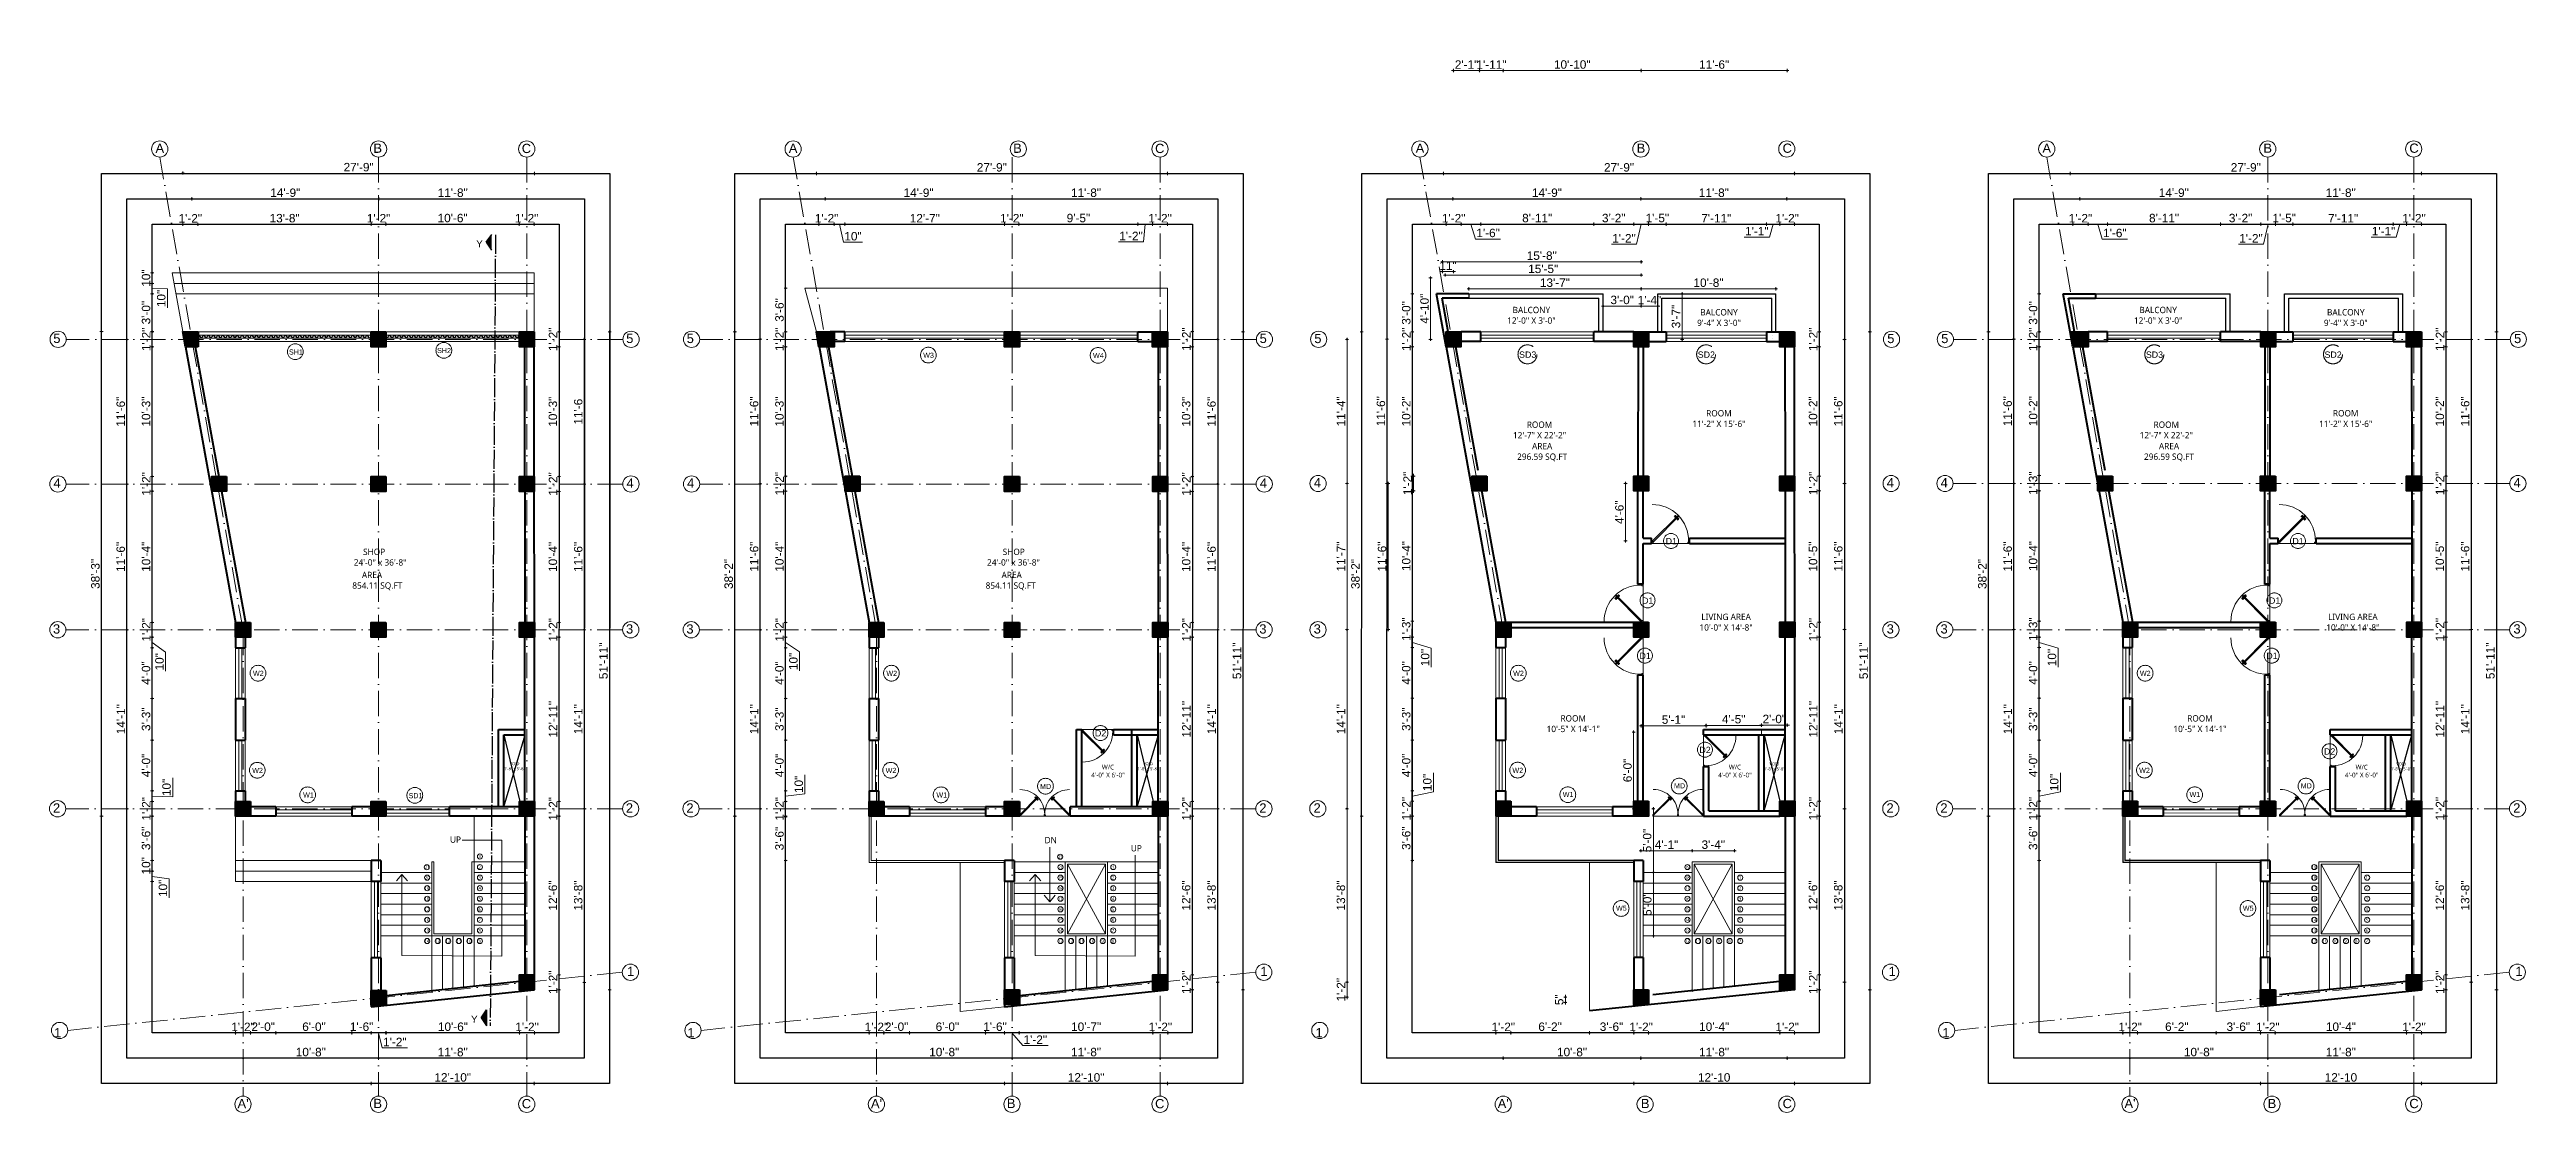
# Model space of a CAD drawing. Header units: inches. Extents: x 2670288 to 2672693, y 789942 to 794071.
# Drawn here: x 2670318 to 2672664, y 791008 to 792014 of the extents above; entities that cross this region are included whole.
import ezdxf

# ---------------------------------------------------------------- set-up
doc = ezdxf.new("R2010")
doc.units = ezdxf.units.IN
doc.header["$MEASUREMENT"] = 0
doc.header["$PDMODE"] = 99
for name, pattern in [('ACAD_ISO04W100', [30, 24, -3, 0, -3]), ('ACAD_ISO10W100', [18, 12, -3, 0, -3]), ('SOLID', [0])]:
    doc.linetypes.add(name, pattern=pattern)
for name, color, linetype, lineweight in [('CENTER  LINE RA', 10, 'ACAD_ISO04W100', 18), ('CONC. OUTLINE RA', 150, 'Continuous', 40), ('DOOR-WIN RA', 3, 'Continuous', 20), ('ele 4', 114, 'Continuous', 9), ('ELE2 RA', 130, 'Continuous', 20), ('elev 2', 20, 'Continuous', 25), ('Hatch', 254, 'Continuous', 9), ('HATCH RA', 8, 'Continuous', 9), ('PUERTAS', 7, 'Continuous', 13), ('stair EA', 132, 'Continuous', 5), ('Text', 7, 'Continuous', 20), ('TEXT RA', 254, 'Continuous', 20), ('TEXTURE EA', 8, 'ACAD_ISO10W100', 9), ('wall EA', 24, 'Continuous', 40), ('WALL__HALF_NEW', 42, 'Continuous', 30), ('Win EA', 114, 'Continuous', 5)]:
    doc.layers.add(name, color=color, linetype=linetype, lineweight=lineweight)
for name, color, linetype in [('Column & Beam', 7, 'Continuous'), ('HACTH', 7, 'Continuous'), ('lettring', 7, 'Continuous'), ('text EA', 7, 'Continuous')]:
    doc.layers.add(name, color=color, linetype=linetype)
doc.styles.add('DIM 8', font='arial.ttf', dxfattribs={"height": 8})
doc.styles.add('MtXpl_Trebuchet_MS', font='trebuc.ttf')
doc.styles.get("Standard").update_dxf_attribs({"font": 'arial.ttf'})
doc.dimstyles.new('Copy of DIM 8', dxfattribs={"dimtxt": 8, "dimasz": 1, "dimexe": 6, "dimexo": 18, "dimgap": 1.6875, "dimtad": 1, "dimdec": 0, "dimzin": 3, "dimdsep": 46, "dimlunit": 4, "dimtxsty": 'DIM 8', "dimblk": 'dot 2', "dimcen": 0.09375, "dimse1": 1, "dimse2": 1, "dimclrd": 1, "dimclre": 1, "dimclrt": 256, "dimadec": 0, "dimazin": 0, "dimtfac": 0.75, "dimtdec": 0, "dimtix": 1, "dimtmove": 1, "dimatfit": 3, "dimldrblk": 'DOT', "dimfxl": 1, "dimtolj": 1, "dimtzin": 0, "dimlwd": 9, "dimlwe": 9, "dimarcsym": 0})

msp = doc.modelspace()

# ---------------------------------------------------------------- texts
at = {"layer": 'text EA'}
for s, p in [('SH1', (2670544.6, 791725.6)), ('SH2', (2670684.9, 791727)), ('W3', (2671145.3, 791722.5)), ('W4', (2671306.1, 791722.2)), ('W2', (2670510.5, 791421.3)), ('W2', (2671110.4, 791421.3)), ('W2', (2670509.8, 791329.4)), ('W2', (2671109.7, 791329.4)), ('W1', (2670558, 791306.1)), ('SD1', (2670657.9, 791305.5)), ('W1', (2671157.8, 791306.1))]:
    msp.add_text(s, height=4.85, dxfattribs=at).set_placement(p)
at = {"layer": 'text EA', "style": 'MtXpl_Trebuchet_MS'}
for s, height, p in [('24\'-0" x 36\'-8"', 6, (2670606, 791525.8)), ('SHOP', 6, (2670614.8, 791535.8)), ('24\'-0" x 36\'-8"', 6, (2671205.8, 791525.8)), ('SHOP', 6, (2671220.6, 791535.8)), ('854.11 SQ.FT', 6, (2670604.6, 791503.9)), ('AREA', 6, (2670613.7, 791513.9)), ('854.11 SQ.FT', 6, (2671204.4, 791503.9)), ('AREA', 6, (2671219.5, 791513.9)), ('UP', 6, (2670697.1, 791263.3)), ('21', 3, (2670673.4, 791238.7)), ('2', 3, (2670724.2, 791238.7)), ('1', 3, (2670724.3, 791248.8)), ('21', 3, (2671273.2, 791248.7)), ('20', 3, (2671273.3, 791238.8)), ('1', 3, (2671324.2, 791238.8)), ('UP', 6, (2671341.9, 791255.1)), ('19', 3, (2670672.9, 791218.7)), ('20', 3, (2670673.4, 791228.8)), ('4', 3, (2670724.2, 791218.8)), ('3', 3, (2670724.2, 791228.7)), ('19', 3, (2671272.8, 791228.7)), ('18', 3, (2671272.8, 791218.7)), ('2', 3, (2671324, 791228.7)), ('3', 3, (2671324, 791218.7)), ('17', 3, (2670672.9, 791198.8)), ('18', 3, (2670672.9, 791208.7)), ('6', 3, (2670724.1, 791198.7)), ('5', 3, (2670724.1, 791208.8)), ('17', 3, (2671272.7, 791208.8)), ('16', 3, (2671272.8, 791198.7)), ('4', 3, (2671324, 791208.8)), ('5', 3, (2671324, 791198.8)), ('14', 3, (2670672.9, 791168.8)), ('16', 3, (2670672.9, 791188.7)), ('15', 3, (2670673, 791178.8)), ('13', 3, (2670683, 791168.7)), ('12', 3, (2670693, 791168.7)), ('11', 3, (2670703.2, 791168.8)), ('10', 3, (2670712.9, 791168.7)), ('7', 3, (2670724.1, 791188.8)), ('8', 3, (2670724.1, 791178.7)), ('9', 3, (2670724.2, 791168.7)), ('14', 3, (2671272.7, 791178.8)), ('15', 3, (2671272.8, 791188.8)), ('13', 3, (2671272.8, 791168.7)), ('12', 3, (2671282.8, 791168.7)), ('11', 3, (2671293.1, 791168.8)), ('10', 3, (2671302.8, 791168.7)), ('9', 3, (2671314, 791168.7)), ('7', 3, (2671323.9, 791178.8)), ('6', 3, (2671324, 791188.7)), ('8', 3, (2671324, 791168.7))]:
    msp.add_text(s, height=height, dxfattribs=at).set_placement(p)
at = {"layer": 'text EA', "attachment_point": 2}
for s, insert, char_height, width in [('{\\fTrebuchet MS|b0|i0|c0|p34;BALCONY\\P12\'-0" X 3\'-0"}', (2671721.3, 791770.8), 6, 82.609), ('{\\fTrebuchet MS|b0|i0|c0|p34;BALCONY\\P9\'-4" X 3\'-0"}', (2671899, 791768.6), 6, 82.609), ('{\\fTrebuchet MS|b0|i0|c0|p34;BALCONY\\P12\'-0" X 3\'-0"}', (2672314.9, 791770.8), 6, 82.609), ('{\\fTrebuchet MS|b0|i0|c0|p34;BALCONY\\P9\'-4" X 3\'-0"}', (2672492.6, 791768.6), 6, 82.609), ('SD3', (2671717.8, 791728.5), 6, 11.17), ('SD2', (2671887, 791728.5), 6, 11.17), ('SD3', (2672311.4, 791728.5), 6, 11.17), ('SD2', (2672480.6, 791728.5), 6, 11.17), ('{\\fTrebuchet MS|b0|i0|c0|p34;ROOM\\P12\'-7" X 22\'-2" }', (2671729, 791662.2), 6, 84.336), ('{\\fTrebuchet MS|b0|i0|c0|p34;ROOM \\P11\'-2" X 15\'-6"}', (2671898.9, 791673), 6, 84.336), ('{\\fTrebuchet MS|b0|i0|c0|p34;ROOM\\P12\'-7" X 22\'-2" }', (2672322.6, 791662.2), 6, 84.336), ('{\\fTrebuchet MS|b0|i0|c0|p34;ROOM \\P11\'-2" X 15\'-6"}', (2672492.5, 791673), 6, 84.336), ('{\\fTrebuchet MS|b0|i0|c0|p34;AREA \\P296.59 SQ.FT}', (2671731.5, 791641.9), 6, 84.336), ('{\\fTrebuchet MS|b0|i0|c0|p34;AREA \\P296.59 SQ.FT}', (2672325.2, 791641.9), 6, 84.336), ('D1', (2671853.8, 791551.9), 6, 11.17), ('D1', (2672447.4, 791551.9), 6, 11.17), ('D1', (2671831.5, 791495.6), 6, 11.17), ('{\\fTrebuchet MS|b0|i0|c0|p34;LIVING AREA\\P10\'-0" X 14\'-8"}', (2671905.7, 791480.2), 6, 84.336), ('D1', (2672425.2, 791495.6), 6, 11.17), ('{\\fTrebuchet MS|b0|i0|c0|p34;LIVING AREA\\P10\'-0" X 14\'-8"}', (2672499.3, 791480.2), 6, 84.336), ('D1', (2671829, 791443.3), 6, 11.17), ('D1', (2672422.7, 791443.3), 6, 11.17), ('W2', (2671709.1, 791426.2), 4.85, 9.026), ('W2', (2672302.7, 791426.2), 4.85, 9.026), ('{\\fTrebuchet MS|b0|i0|c0|p34;ROOM \\P10\'-5" X 14\'-1"}', (2671760.9, 791384.1), 6, 84.336), ('{\\fTrebuchet MS|b0|i0|c0|p34;ROOM \\P10\'-5" X 14\'-1"}', (2672354.5, 791384.1), 6, 84.336), ('D2', (2671313.3, 791370), 6, 11.17), ('{\\fTrebuchet MS|b0|i0|c0|p34;VOID\\P1\'-8" x 5\'-8"}', (2670758.3, 791339.6), 2.834, 41.519), ('{\\fTrebuchet MS|b0|i0|c0|p34;W/C \\P4\'-0" X 6\'-0"}', (2671320.3, 791337.2), 4.5, 63.252), ('{\\fTrebuchet MS|b0|i0|c0|p34;VOID\\P1\'-8" x 5\'-8"}', (2671358.2, 791339.6), 2.834, 41.519), ('W2', (2671708.4, 791334.3), 4.85, 9.026), ('D2', (2671885.8, 791354.2), 6, 11.17), ('{\\fTrebuchet MS|b0|i0|c0|p34;W/C \\P4\'-0" X 6\'-0"}', (2671914.1, 791337.2), 4.5, 63.252), ('{\\fTrebuchet MS|b0|i0|c0|p34;VOID\\P1\'-8" x 5\'-8"}', (2671951.5, 791339.4), 2.834, 41.519), ('W2', (2672302, 791334.3), 4.85, 9.026), ('D2', (2672477.3, 791352.8), 6, 11.17), ('{\\fTrebuchet MS|b0|i0|c0|p34;W/C \\P4\'-0" X 6\'-0"}', (2672507.7, 791337.2), 4.5, 63.252), ('{\\fTrebuchet MS|b0|i0|c0|p34;VOID\\P1\'-8" x 5\'-8"}', (2672545.1, 791339.4), 2.834, 41.519), ('MD', (2671261.2, 791319.1), 4.85, 9.026), ('W1', (2671756.1, 791311.5), 4.85, 9.026), ('MD', (2671861.6, 791319.7), 4.85, 9.026), ('W1', (2672349.7, 791311.5), 4.85, 9.026), ('MD', (2672455.2, 791319.7), 4.85, 9.026), ('{\\fTrebuchet MS|b0|i0|c0|p34;DN}', (2671266.1, 791268.8), 6, 68.293), ('{\\fTrebuchet MS|b0|i0|c0|p34;19}', (2671868.9, 791241.8), 3, 8.141), ('{\\fTrebuchet MS|b0|i0|c0|p34;19}', (2672462.5, 791241.8), 3, 8.141), ('{\\fTrebuchet MS|b0|i0|c0|p34;18}', (2671868.9, 791231.8), 3, 8.141), ('{\\fTrebuchet MS|b0|i0|c0|p34;17}', (2671868.9, 791221.8), 3, 8.141), ('{\\fTrebuchet MS|b0|i0|c0|p34;2}', (2671918.9, 791221.8), 3, 8.141), ('{\\fTrebuchet MS|b0|i0|c0|p34;1}', (2671918.9, 791231.8), 3, 8.141), ('{\\fTrebuchet MS|b0|i0|c0|p34;18}', (2672462.5, 791231.8), 3, 8.141), ('{\\fTrebuchet MS|b0|i0|c0|p34;17}', (2672462.5, 791221.8), 3, 8.141), ('{\\fTrebuchet MS|b0|i0|c0|p34;2}', (2672512.5, 791221.8), 3, 8.141), ('{\\fTrebuchet MS|b0|i0|c0|p34;1}', (2672512.5, 791231.8), 3, 8.141), ('W5', (2671806.5, 791203.8), 4.85, 9.026), ('{\\fTrebuchet MS|b0|i0|c0|p34;16}', (2671868.9, 791211.8), 3, 8.141), ('{\\fTrebuchet MS|b0|i0|c0|p34;15}', (2671868.9, 791201.8), 3, 8.141), ('{\\fTrebuchet MS|b0|i0|c0|p34;4}', (2671918.9, 791201.8), 3, 8.141), ('{\\fTrebuchet MS|b0|i0|c0|p34;3}', (2671918.9, 791211.8), 3, 8.141), ('W5', (2672400.2, 791203.8), 4.85, 9.026), ('{\\fTrebuchet MS|b0|i0|c0|p34;16}', (2672462.5, 791211.8), 3, 8.141), ('{\\fTrebuchet MS|b0|i0|c0|p34;15}', (2672462.5, 791201.8), 3, 8.141), ('{\\fTrebuchet MS|b0|i0|c0|p34;4}', (2672512.5, 791201.8), 3, 8.141), ('{\\fTrebuchet MS|b0|i0|c0|p34;3}', (2672512.5, 791211.8), 3, 8.141), ('{\\fTrebuchet MS|b0|i0|c0|p34;14}', (2671868.9, 791191.8), 3, 8.141), ('{\\fTrebuchet MS|b0|i0|c0|p34;13}', (2671868.9, 791181.8), 3, 8.141), ('{\\fTrebuchet MS|b0|i0|c0|p34;12}', (2671868.9, 791171.8), 3, 8.141), ('{\\fTrebuchet MS|b0|i0|c0|p34;11}', (2671878.9, 791171.8), 3, 8.141), ('{\\fTrebuchet MS|b0|i0|c0|p34;10}', (2671888.9, 791171.8), 3, 8.141), ('{\\fTrebuchet MS|b0|i0|c0|p34;9}', (2671898.9, 791171.8), 3, 8.141), ('{\\fTrebuchet MS|b0|i0|c0|p34;8}', (2671908.9, 791171.8), 3, 8.141), ('{\\fTrebuchet MS|b0|i0|c0|p34;6}', (2671918.9, 791181.8), 3, 8.141), ('{\\fTrebuchet MS|b0|i0|c0|p34;7}', (2671918.9, 791171.8), 3, 8.141), ('{\\fTrebuchet MS|b0|i0|c0|p34;5}', (2671918.9, 791191.8), 3, 8.141), ('{\\fTrebuchet MS|b0|i0|c0|p34;14}', (2672462.5, 791191.8), 3, 8.141), ('{\\fTrebuchet MS|b0|i0|c0|p34;13}', (2672462.5, 791181.8), 3, 8.141), ('{\\fTrebuchet MS|b0|i0|c0|p34;12}', (2672462.5, 791171.8), 3, 8.141), ('{\\fTrebuchet MS|b0|i0|c0|p34;11}', (2672472.5, 791171.8), 3, 8.141), ('{\\fTrebuchet MS|b0|i0|c0|p34;10}', (2672482.5, 791171.8), 3, 8.141), ('{\\fTrebuchet MS|b0|i0|c0|p34;9}', (2672492.5, 791171.8), 3, 8.141), ('{\\fTrebuchet MS|b0|i0|c0|p34;8}', (2672502.5, 791171.8), 3, 8.141), ('{\\fTrebuchet MS|b0|i0|c0|p34;7}', (2672512.5, 791171.8), 3, 8.141), ('{\\fTrebuchet MS|b0|i0|c0|p34;5}', (2672512.5, 791191.8), 3, 8.141), ('{\\fTrebuchet MS|b0|i0|c0|p34;6}', (2672512.5, 791181.8), 3, 8.141)]:
    msp.add_mtext(s, dxfattribs=dict(at, insert=insert, char_height=char_height, width=width))
at = {"layer": 'TEXT RA'}
for s, p in [('A', (2670418.2, 791916.6)), ('B', (2670624.6, 791916.6)), ('C', (2670765.1, 791916.4)), ('A', (2671018, 791916.6)), ('B', (2671230.5, 791916.6)), ('C', (2671364.9, 791916.4)), ('5', (2670321.4, 791736.5)), ('5', (2670864, 791736.5)), ('5', (2670921.3, 791736.5)), ('5', (2671463.9, 791736.5)), ('4', (2670321.6, 791599.5)), ('4', (2670864.3, 791599.5)), ('4', (2670921.6, 791599.5)), ('4', (2671464.1, 791599.5)), ('3', (2670321.1, 791461.4)), ('3', (2670863.8, 791461.4)), ('3', (2670921, 791461.4)), ('3', (2671463.6, 791461.4)), ('2', (2670321.1, 791291.9)), ('2', (2670863.7, 791291.9)), ('2', (2670921, 791291.9)), ('2', (2671463.6, 791291.9)), ('1', (2670864.8, 791137.1)), ('1', (2671464.6, 791137.1)), ('1', (2670322.1, 791079.1)), ('1', (2670922, 791079.1)), ("A'", (2670495.9, 791012)), ('B', (2670624.6, 791012.1)), ('C', (2670765.1, 791011.9)), ("A'", (2671095.8, 791012)), ('B', (2671224.5, 791012.1)), ('C', (2671364.9, 791011.9))]:
    msp.add_text(s, height=8.76, dxfattribs=at).set_placement(p)
at = {"layer": 'TEXT RA', "char_height": 8.76, "attachment_point": 1}
for s, insert in [('A', (2671611.7, 791925.4)), ('B', (2671821, 791925.4)), ('C', (2671959.2, 791925.4)), ('A', (2672205.3, 791925.4)), ('B', (2672414.6, 791925.4)), ('C', (2672552.8, 791925.4)), ('5', (2671515.7, 791745.2)), ('5', (2672058.3, 791745.2)), ('5', (2672109.4, 791745.2)), ('5', (2672652, 791745.2)), ('4', (2671515.3, 791608.7)), ('4', (2672057.9, 791608.7)), ('4', (2672108.9, 791608.7)), ('4', (2672651.5, 791608.7)), ('3', (2671515.1, 791470.2)), ('3', (2672057.8, 791470.2)), ('3', (2672108.8, 791470.2)), ('3', (2672651.4, 791470.2)), ('2', (2671515, 791300.7)), ('2', (2672057.6, 791300.7)), ('2', (2672108.6, 791300.7)), ('2', (2672651.2, 791300.7)), ('1', (2672059.6, 791145.9)), ('1', (2672653.2, 791145.9)), ('1', (2671516.9, 791087.9)), ('1', (2672110.6, 791087.9)), ("A'", (2671689.4, 791020.8)), ('B', (2671825, 791020.8)), ('C', (2671959.2, 791020.8)), ("A'", (2672283, 791020.8)), ('B', (2672418.6, 791020.8)), ('C', (2672552.8, 791020.8))]:
    msp.add_mtext_dynamic_manual_height_columns(s, width=8.764, gutter_width=43.8, heights=[0], dxfattribs=dict(at, insert=insert))

# ---------------------------------------------------------------- blocks, each defined once
blk = doc.blocks.new('3ft')
at = {"layer": 'PUERTAS', "color": 6}
for p, q in [((1, 2.5), (25.2, 26.7)), ((26, 25.9), (1.8, 1.6)), ((26, 25.9), (25.2, 26.7)), ((0, 2.4), (0, 0)), ((0.7, 2.4), (0, 2.4)), ((1.6, 0), (0, 0)), ((0.7, 1.5), (0.7, 2.4)), ((0.8, 1.5), (0.7, 1.5)), ((0.8, 1.5), (0.8, 2.4)), ((0.8, 1.2), (0.8, 1.5)), ((1.6, 1.2), (0.8, 1.2)), ((1.6, 1.8), (0.9, 2.5)), ((1.6, 1.9), (1, 2.5)), ((1.6, 1.9), (1.6, 1.8)), ((1.8, 1.6), (1.6, 1.8)), ((1.6, 0), (1.6, 1.2)), ((34.4, 0), (34.4, 1.2)), ((34.4, 1.2), (35.2, 1.2)), ((34.4, 0), (36, 0)), ((35.2, 1.2), (35.2, 2.4)), ((35.2, 2.4), (36, 2.4)), ((36, 0), (36, 2.4))]:
    blk.add_line(p, q, dxfattribs=at)
at = {"layer": 'PUERTAS', "color": 8}
for p, q in [((22.6, 24.9), (21.6, 25.7)), ((22.6, 25), (21.7, 25.7)), ((22.7, 25.1), (21.8, 25.9)), ((22.1, 26.3), (22, 26.1)), ((22.9, 25.2), (22, 26.1)), ((22.1, 26.3), (22.3, 26.4)), ((22.3, 26.4), (22.3, 26.4)), ((23.2, 25.5), (22.3, 26.4)), ((23.3, 25.7), (22.5, 26.6)), ((23.5, 25.8), (22.7, 26.8)), ((23.4, 25.8), (22.7, 26.7)), ((22.7, 24.3), (23, 24.8)), ((23, 25), (22.8, 25.1)), ((23, 25), (22.9, 25.2)), ((23, 25), (22.9, 25.1)), ((22.9, 24.5), (23.1, 24.9)), ((23.1, 25.1), (23, 25.2)), ((23.1, 24.8), (23.2, 25)), ((23.3, 25.3), (23.2, 25.4)), ((23.4, 25.4), (23.3, 25.6)), ((23.4, 25.4), (23.3, 25.5)), ((23.4, 25.4), (23.3, 25.5)), ((23.3, 24.9), (23.3, 25.1)), ((23.5, 25.1), (23.3, 25.1)), ((23.6, 25.3), (23.4, 25.2)), ((23.9, 25.5), (23.5, 25.3)), ((24.1, 25.7), (23.6, 25.4)), ((23.6, 23.4), (24.1, 23.7)), ((23.8, 23.6), (24.2, 23.8)), ((24.1, 23.8), (24.3, 23.9)), ((24.2, 24), (24.4, 24)), ((24.3, 23.7), (24.4, 23.6)), ((24.3, 23.7), (24.5, 23.6)), ((24.3, 23.6), (24.4, 23.5)), ((24.4, 24.2), (24.4, 24)), ((24.4, 23.8), (24.5, 23.7)), ((24.6, 24.3), (24.5, 24.1)), ((24.5, 23.6), (25.4, 22.7)), ((24.8, 24.6), (24.6, 24.2)), ((24.6, 24), (24.7, 23.9)), ((25, 24.8), (24.7, 24.3)), ((24.7, 24.1), (24.8, 23.9)), ((24.7, 24.1), (24.8, 24)), ((24.8, 24.1), (24.9, 24)), ((24.8, 23.8), (25.7, 23)), ((25, 24), (25.9, 23.2)), ((25.1, 24.2), (26.1, 23.4)), ((25.1, 24.1), (26, 23.3)), ((0, 0), (36, 0)), ((24.2, 23.3), (25, 22.3)), ((24.3, 23.3), (25.1, 22.4)), ((24.4, 23.4), (25.2, 22.5)), ((25.6, 22.8), (25.4, 22.7)), ((25.6, 22.8), (25.7, 23)), ((25.7, 23), (25.7, 23))]:
    blk.add_line(p, q, dxfattribs=at)
at = {"layer": 'PUERTAS', "color": 1}
for p, q in [((21.7, 25.8), (22.1, 26.3)), ((21.7, 25.7), (22.2, 26.2)), ((21.7, 25.8), (21.7, 25.8)), ((22.5, 25), (21.7, 25.6)), ((22.6, 26.7), (22.1, 26.3)), ((22.7, 26.7), (22.2, 26.2)), ((22.6, 26.7), (22.6, 26.7)), ((22.6, 25), (23, 25.4)), ((22.6, 24.3), (22.9, 24.7)), ((22.6, 24.1), (22.6, 24.1)), ((22.7, 25.1), (22.7, 25.1)), ((23.4, 25.9), (22.8, 26.7)), ((22.8, 25.1), (23.1, 25.3)), ((22.9, 25), (22.8, 25.1)), ((22.9, 24.9), (23.2, 25.2)), ((22.9, 24.8), (22.9, 24.8)), ((22.9, 24.7), (22.9, 24.7)), ((23.4, 25.8), (23, 25.4)), ((23.3, 25.6), (23.1, 25.3)), ((23.5, 25.5), (23.2, 25.2)), ((23.3, 25.7), (23.3, 25.7)), ((23.4, 25.5), (23.3, 25.6)), ((23.6, 25.5), (23.6, 25.5)), ((23.6, 23.3), (24, 23.6)), ((24.1, 25.8), (23.7, 25.5)), ((23.7, 25.5), (23.7, 25.5)), ((24, 23.6), (24, 23.6)), ((24.1, 23.6), (24.1, 23.6)), ((24.3, 25.8), (24.3, 25.8)), ((24.3, 23.6), (24.5, 23.9)), ((24.3, 23.3), (24.7, 23.7)), ((24.3, 23.6), (24.4, 23.5)), ((24.4, 23.5), (24.6, 23.8)), ((24.8, 24.1), (24.5, 23.9)), ((24.9, 24), (24.6, 23.8)), ((25.1, 24.1), (24.7, 23.7)), ((25.1, 24.8), (24.8, 24.4)), ((24.8, 24.4), (24.8, 24.4)), ((24.8, 24.3), (24.8, 24.3)), ((24.8, 24.1), (24.9, 24)), ((25, 24), (25, 24)), ((25.1, 25), (25.1, 25)), ((25.2, 24.1), (26, 23.5)), ((23.4, 23.3), (23.4, 23.3)), ((24.3, 23.2), (24.9, 22.4)), ((24.4, 23.4), (24.4, 23.4)), ((25, 22.4), (25.5, 22.9)), ((25.1, 22.4), (25.6, 22.8)), ((25.1, 22.4), (25.1, 22.4)), ((26, 23.4), (25.5, 22.9)), ((26, 23.3), (25.6, 22.8)), ((26, 23.3), (26, 23.3))]:
    blk.add_line(p, q, dxfattribs=at)
at = {"layer": 'PUERTAS', "color": 2}
for p, q in [((22, 26.1), (22, 26.1)), ((25.4, 22.7), (25.4, 22.7))]:
    blk.add_line(p, q, dxfattribs=at)
at = {"layer": 'PUERTAS', "color": 6}
for radius in [0.155, 0.0752]:
    blk.add_circle((0.8, 2.6), radius, dxfattribs=at)
blk.add_arc((0.8, 2.6), 34.4, 359.7285, 90.0333, dxfattribs=at)
at = {"layer": 'PUERTAS', "color": 1}
for centre, start, end in [((22.5, 25), 231.0764, 315), ((22.7, 24.2), 135, 225), ((22.7, 26.7), 38.9236, 135), ((22.8, 25.1), 225, 315), ((23, 24.9), 135, 219.7428), ((22.9, 24.8), 315, 39.7428), ((23.3, 25.6), 315, 45), ((23.4, 25.9), 315, 38.9236), ((23.5, 25.4), 50.2572, 135), ((23.6, 25.5), 230.2572, 315), ((24.1, 23.6), 50.2572, 135), ((24.2, 25.7), 45, 135), ((24.2, 23.7), 230.2572, 315), ((24.4, 23.5), 135, 225), ((24.8, 24.3), 135, 219.7428), ((24.7, 24.2), 315, 39.7428), ((24.9, 24), 45, 135), ((25, 24.9), 315, 45), ((25.2, 24.1), 51.0764, 135), ((26, 23.4), 315, 51.0764), ((23.5, 23.4), 225, 315), ((24.3, 23.2), 135, 218.9236), ((25, 22.4), 218.9236, 315)]:
    blk.add_arc(centre, 0.08, start, end, dxfattribs=at)
blk = doc.blocks.new('*U327')
at = {"color": 3, "xscale": -1}
blk.add_blockref('3ft', (42, 0), dxfattribs=at)
blk = doc.blocks.new('COLUMN')
at = {"layer": 'HACTH', "lineweight": 30, "transparency": 33554541}
h = blk.add_hatch(color=256, dxfattribs=at)
h.dxf.hatch_style = 1
h.paths.add_polyline_path([(2659104.2, 784576.4), (2659090.2, 784576.4), (2659090.2, 784562.4), (2659104.2, 784562.4)])
at = {"layer": 'CONC. OUTLINE RA'}
blk.add_lwpolyline([(2659090.2, 784576.4), (2659104.2, 784576.4), (2659104.2, 784562.4), (2659090.2, 784562.4)], close=True, dxfattribs=at)
blk = doc.blocks.new('Y SECTION')
at = {"layer": 'Column & Beam'}
h = blk.add_hatch(color=256, dxfattribs=at)
h.dxf.hatch_style = 1
h.paths.add_polyline_path([(2670746.9, 791824.3), (2670747, 791839.3), (2670741.9, 791831.9)])
h = blk.add_hatch(color=256, dxfattribs=at)
h.dxf.hatch_style = 1
h.paths.add_polyline_path([(2670742, 791090.1), (2670742.1, 791105.1), (2670737, 791097.7)])
at = {"layer": 'elev 2'}
for p, q in [((2670741.9, 791831.9), (2670747, 791839.3)), ((2670741.9, 791831.9), (2670746.9, 791824.3)), ((2670737, 791097.7), (2670742.1, 791105.1)), ((2670742.1, 791105.1), (2670742, 791090.1)), ((2670737, 791097.7), (2670742, 791090.1))]:
    blk.add_line(p, q, dxfattribs=at)
at = {"layer": 'elev 2', "linetype": 'ACAD_ISO04W100', "ltscale": 0.75}
blk.add_line((2670750.6, 791838.9), (2670745.6, 791090.1), dxfattribs=at)
at = {"layer": 'Text', "char_height": 6.57, "attachment_point": 1, "rotation": 359.6191}
for insert in [(2670732.4, 791833.8), (2670727.5, 791099.6)]:
    blk.add_mtext_dynamic_manual_height_columns('Y', width=6.573, gutter_width=32.9, heights=[0], dxfattribs=dict(at, insert=insert))
blk = doc.blocks.new('dot1')
at = {"layer": 'Hatch'}
h = blk.add_hatch(color=256, dxfattribs=at)
edge = h.paths.add_edge_path()
edge.add_arc((0, 0), 1, 0, 360)
for p, q in [((3, 0), (-3, 0)), ((0, 3), (0, -3))]:
    blk.add_line(p, q, dxfattribs=at)
blk.add_circle((0, 0), 1, dxfattribs=at)
blk = doc.blocks.new('dot 2')
at = {"layer": 'Hatch', "xscale": 0.5, "yscale": 0.5, "zscale": 0.5}
blk.add_blockref('dot1', (0, 0), dxfattribs=at)
blk = doc.blocks.new('*D1680')
at = {"layer": 'Defpoints', "color": 0, "transparency": 16777216}
for p in [(2670762.7, 791849), (2670762.8, 791747), (2670776.8, 791747)]:
    blk.add_point(p, dxfattribs=at)
at = {"layer": 'lettring', "color": 1, "lineweight": 9, "transparency": 16777216}
for p, q in [((2670761.7, 791849), (2670760.7, 791849)), ((2670776.7, 791849), (2670762.7, 791849)), ((2670777.7, 791849), (2670778.7, 791849))]:
    blk.add_line(p, q, dxfattribs=at)
for p, rotation in [((2670762.7, 791849), 0.03027917102128219), ((2670776.7, 791849), 180.0302791710213)]:
    blk.add_blockref('dot 2', p, dxfattribs=dict(at, rotation=rotation))
at = {"layer": 'lettring', "transparency": 16777216, "insert": (2670769.7, 791854.7), "char_height": 8, "attachment_point": 5, "rotation": 0.0303, "style": 'DIM 8'}
blk.add_mtext('\\A1;1\'-2"', dxfattribs=at)
blk = doc.blocks.new('_Dot')
at = {"color": 0, "linetype": 'ByBlock', "lineweight": -2}
blk.add_line((-0.5, 0), (-1, 0), dxfattribs=at)
at = {"color": 0, "linetype": 'ByBlock', "const_width": 0.5}
blk.add_lwpolyline([(-0.25, 0, 1), (0.25, 0, 1)], format="xyb", close=True, dxfattribs=at)
blk = doc.blocks.new('*D1681')
at = {"layer": 'Defpoints', "color": 0, "transparency": 16777216}
for p in [(2670636.5, 791849), (2670636.5, 791747), (2670762.8, 791747)]:
    blk.add_point(p, dxfattribs=at)
at = {"layer": 'lettring', "color": 1, "lineweight": 9, "transparency": 16777216}
blk.add_line((2670761.7, 791849), (2670637.5, 791849), dxfattribs=at)
for p, rotation in [((2670636.5, 791849), 180.0302791710212), ((2670762.7, 791849), 0.03027917102129685)]:
    blk.add_blockref('dot 2', p, dxfattribs=dict(at, rotation=rotation))
at = {"layer": 'lettring', "transparency": 16777216, "insert": (2670699.6, 791854.8), "char_height": 8, "attachment_point": 5, "rotation": 0.0303, "style": 'DIM 8'}
blk.add_mtext('\\A1;10\'-6"', dxfattribs=at)
blk = doc.blocks.new('*D1682')
at = {"layer": 'Defpoints', "color": 0, "transparency": 16777216}
for p in [(2670622.5, 791849), (2670622.5, 791747), (2670636.5, 791747)]:
    blk.add_point(p, dxfattribs=at)
at = {"layer": 'lettring', "color": 1, "lineweight": 9, "transparency": 16777216}
for p, q in [((2670621.5, 791849), (2670620.5, 791849)), ((2670636.5, 791849), (2670622.5, 791849)), ((2670637.5, 791849), (2670638.5, 791849))]:
    blk.add_line(p, q, dxfattribs=at)
for p, rotation in [((2670622.5, 791849), 0.03027917102125674), ((2670636.5, 791849), 180.0302791710212)]:
    blk.add_blockref('dot 2', p, dxfattribs=dict(at, rotation=rotation))
at = {"layer": 'lettring', "transparency": 16777216, "insert": (2670629.5, 791854.7), "char_height": 8, "attachment_point": 5, "rotation": 0.0303, "style": 'DIM 8'}
blk.add_mtext('\\A1;1\'-2"', dxfattribs=at)
blk = doc.blocks.new('*D1683')
at = {"layer": 'Defpoints', "color": 0, "transparency": 16777216}
for p in [(2670458.4, 791848.9), (2670458.5, 791747), (2670622.5, 791747)]:
    blk.add_point(p, dxfattribs=at)
at = {"layer": 'lettring', "color": 1, "lineweight": 9, "transparency": 16777216}
blk.add_line((2670621.5, 791849), (2670459.4, 791848.9), dxfattribs=at)
for p, rotation in [((2670458.4, 791848.9), 180.0302791710212), ((2670622.5, 791849), 0.03027917102129685)]:
    blk.add_blockref('dot 2', p, dxfattribs=dict(at, rotation=rotation))
at = {"layer": 'lettring', "transparency": 16777216, "insert": (2670540.5, 791854.7), "char_height": 8, "attachment_point": 5, "rotation": 0.0303, "style": 'DIM 8'}
blk.add_mtext('\\A1;13\'-8"', dxfattribs=at)
blk = doc.blocks.new('*D1684')
at = {"layer": 'Defpoints', "color": 0, "transparency": 16777216}
for p in [(2670444, 791848.9), (2670444, 791747.5), (2670458.5, 791747)]:
    blk.add_point(p, dxfattribs=at)
at = {"layer": 'lettring', "color": 1, "lineweight": 9, "transparency": 16777216}
for p, q in [((2670443, 791848.9), (2670442, 791848.9)), ((2670458.4, 791848.9), (2670444, 791848.9)), ((2670459.4, 791848.9), (2670460.4, 791848.9))]:
    blk.add_line(p, q, dxfattribs=at)
for p, rotation in [((2670444, 791848.9), 0.03027917102125674), ((2670458.4, 791848.9), 180.0302791710212)]:
    blk.add_blockref('dot 2', p, dxfattribs=dict(at, rotation=rotation))
at = {"layer": 'lettring', "transparency": 16777216, "insert": (2670451.2, 791854.6), "char_height": 8, "attachment_point": 5, "rotation": 0.0303, "style": 'DIM 8'}
blk.add_mtext('\\A1;1\'-2"', dxfattribs=at)
blk = doc.blocks.new('*D1685')
at = {"layer": 'Defpoints', "color": 0, "transparency": 16777216}
for p in [(2670629.6, 791873), (2670452.6, 791740), (2670629.5, 791740)]:
    blk.add_point(p, dxfattribs=at)
at = {"layer": 'lettring', "color": 1, "lineweight": 9, "transparency": 16777216}
blk.add_line((2670453.6, 791873), (2670628.6, 791873), dxfattribs=at)
for p, rotation in [((2670452.6, 791873), 179.9976041195761), ((2670629.6, 791873), 359.9976041195762)]:
    blk.add_blockref('dot 2', p, dxfattribs=dict(at, rotation=rotation))
at = {"layer": 'lettring', "transparency": 16777216, "insert": (2670541.1, 791878.8), "char_height": 8, "attachment_point": 5, "rotation": 359.9976, "style": 'DIM 8'}
blk.add_mtext('\\A1;14\'-9"', dxfattribs=at)
blk = doc.blocks.new('*D1686')
at = {"layer": 'Defpoints', "color": 0, "transparency": 16777216}
for p in [(2670769.8, 791873), (2670629.5, 791740), (2670769.8, 791740)]:
    blk.add_point(p, dxfattribs=at)
at = {"layer": 'lettring', "color": 1, "lineweight": 9, "transparency": 16777216}
blk.add_line((2670630.5, 791873), (2670768.8, 791873), dxfattribs=at)
at = {"layer": 'lettring', "color": 1, "lineweight": 9, "transparency": 16777216, "rotation": 180}
blk.add_blockref('dot 2', (2670629.5, 791873), dxfattribs=at)
at = {"layer": 'lettring', "color": 1, "lineweight": 9, "transparency": 16777216}
blk.add_blockref('dot 2', (2670769.8, 791873), dxfattribs=at)
at = {"layer": 'lettring', "transparency": 16777216, "insert": (2670699.7, 791878.8), "char_height": 8, "attachment_point": 5, "style": 'DIM 8'}
blk.add_mtext('\\A1;11\'-8"', dxfattribs=at)
blk = doc.blocks.new('*D1687')
at = {"layer": 'Defpoints', "color": 0, "transparency": 16777216}
for p in [(2670777, 791897), (2670444, 791747.5), (2670776.8, 791747)]:
    blk.add_point(p, dxfattribs=at)
at = {"layer": 'lettring', "color": 1, "lineweight": 9, "transparency": 16777216}
blk.add_line((2670445.2, 791897.5), (2670776, 791897), dxfattribs=at)
for p, rotation in [((2670444.2, 791897.5), 179.917480794324), ((2670777, 791897), 359.917480794324)]:
    blk.add_blockref('dot 2', p, dxfattribs=dict(at, rotation=rotation))
at = {"layer": 'lettring', "transparency": 16777216, "insert": (2670610.6, 791903), "char_height": 8, "attachment_point": 5, "rotation": 359.9175, "style": 'DIM 8'}
blk.add_mtext('\\A1;27\'-9"', dxfattribs=at)
blk = doc.blocks.new('*D1688')
at = {"layer": 'Defpoints', "color": 0, "transparency": 16777216}
for p in [(2670415.1, 791733), (2670458.5, 791747), (2670458.5, 791733)]:
    blk.add_point(p, dxfattribs=at)
at = {"layer": 'lettring', "color": 1, "lineweight": 9, "transparency": 16777216}
for p, q in [((2670415.1, 791748), (2670415.1, 791749)), ((2670415.1, 791747), (2670415.1, 791733)), ((2670415.1, 791732), (2670415.1, 791731))]:
    blk.add_line(p, q, dxfattribs=at)
for p, rotation in [((2670415.1, 791747), 270), ((2670415.1, 791733), 90)]:
    blk.add_blockref('dot 2', p, dxfattribs=dict(at, rotation=rotation))
at = {"layer": 'lettring', "transparency": 16777216, "insert": (2670409.4, 791740), "char_height": 8, "attachment_point": 5, "rotation": 90, "style": 'DIM 8'}
blk.add_mtext('\\A1;1\'-2"', dxfattribs=at)
blk = doc.blocks.new('*D1689')
at = {"layer": 'Defpoints', "color": 0, "transparency": 16777216}
for p in [(2670458.5, 791733), (2670415.1, 791610.1), (2670478.5, 791610.1)]:
    blk.add_point(p, dxfattribs=at)
at = {"layer": 'lettring', "color": 1, "lineweight": 9, "transparency": 16777216}
blk.add_line((2670415.1, 791732), (2670415.1, 791611.1), dxfattribs=at)
for p, rotation in [((2670415.1, 791733), 90), ((2670415.1, 791610.1), 270)]:
    blk.add_blockref('dot 2', p, dxfattribs=dict(at, rotation=rotation))
at = {"layer": 'lettring', "transparency": 16777216, "insert": (2670409.3, 791671.6), "char_height": 8, "attachment_point": 5, "rotation": 90, "style": 'DIM 8'}
blk.add_mtext('\\A1;10\'-3"', dxfattribs=at)
blk = doc.blocks.new('*D1690')
at = {"layer": 'Defpoints', "color": 0, "transparency": 16777216}
for p in [(2670415.1, 791596.1), (2670478.5, 791610.1), (2670480.7, 791596.1)]:
    blk.add_point(p, dxfattribs=at)
at = {"layer": 'lettring', "color": 1, "lineweight": 9, "transparency": 16777216}
for p, q in [((2670415.1, 791611.1), (2670415.1, 791612.1)), ((2670415.1, 791610.1), (2670415.1, 791596.1)), ((2670415.1, 791595.1), (2670415.1, 791594.1))]:
    blk.add_line(p, q, dxfattribs=at)
for p, rotation in [((2670415.1, 791610.1), 270), ((2670415.1, 791596.1), 90)]:
    blk.add_blockref('dot 2', p, dxfattribs=dict(at, rotation=rotation))
at = {"layer": 'lettring', "transparency": 16777216, "insert": (2670409.4, 791603.1), "char_height": 8, "attachment_point": 5, "rotation": 90, "style": 'DIM 8'}
blk.add_mtext('\\A1;1\'-2"', dxfattribs=at)
blk = doc.blocks.new('*D1691')
at = {"layer": 'Defpoints', "color": 0, "transparency": 16777216}
for p in [(2670480.7, 791596.1), (2670415.1, 791472), (2670494.1, 791472)]:
    blk.add_point(p, dxfattribs=at)
at = {"layer": 'lettring', "color": 1, "lineweight": 9, "transparency": 16777216}
blk.add_line((2670415.1, 791595.1), (2670415.1, 791473), dxfattribs=at)
for p, rotation in [((2670415.1, 791596.1), 90), ((2670415.1, 791472), 270)]:
    blk.add_blockref('dot 2', p, dxfattribs=dict(at, rotation=rotation))
at = {"layer": 'lettring', "transparency": 16777216, "insert": (2670409.3, 791534.1), "char_height": 8, "attachment_point": 5, "rotation": 90, "style": 'DIM 8'}
blk.add_mtext('\\A1;10\'-4"', dxfattribs=at)
blk = doc.blocks.new('*D1692')
at = {"layer": 'Defpoints', "color": 0, "transparency": 16777216}
for p in [(2670415.1, 791458), (2670494.1, 791472), (2670494.1, 791458)]:
    blk.add_point(p, dxfattribs=at)
at = {"layer": 'lettring', "color": 1, "lineweight": 9, "transparency": 16777216}
for p, q in [((2670415.1, 791473), (2670415.1, 791474)), ((2670415.1, 791472), (2670415.1, 791458)), ((2670415.1, 791457), (2670415.1, 791456))]:
    blk.add_line(p, q, dxfattribs=at)
for p, rotation in [((2670415.1, 791472), 270), ((2670415.1, 791458), 90)]:
    blk.add_blockref('dot 2', p, dxfattribs=dict(at, rotation=rotation))
at = {"layer": 'lettring', "transparency": 16777216, "insert": (2670409.4, 791465), "char_height": 8, "attachment_point": 5, "rotation": 90, "style": 'DIM 8'}
blk.add_mtext('\\A1;1\'-2"', dxfattribs=at)
blk = doc.blocks.new('*D1693')
at = {"layer": 'Defpoints', "color": 0, "transparency": 16777216}
for p in [(2670494.1, 791458), (2670415.1, 791448), (2670494.1, 791448)]:
    blk.add_point(p, dxfattribs=at)
at = {"layer": 'lettring', "color": 1, "lineweight": 9, "transparency": 16777216}
for p, q in [((2670415.1, 791457), (2670415.1, 791449)), ((2670415.1, 791453), (2670427.8, 791443.7)), ((2670427.8, 791443.7), (2670427.8, 791425.7))]:
    blk.add_line(p, q, dxfattribs=at)
for p, rotation in [((2670415.1, 791458), 90), ((2670415.1, 791448), 270)]:
    blk.add_blockref('dot 2', p, dxfattribs=dict(at, rotation=rotation))
at = {"layer": 'lettring', "transparency": 16777216, "insert": (2670422, 791434.7), "char_height": 8, "attachment_point": 5, "rotation": 90, "style": 'DIM 8'}
blk.add_mtext('\\A1;10"', dxfattribs=at)
blk = doc.blocks.new('*D1694')
at = {"layer": 'Defpoints', "color": 0, "transparency": 16777216}
for p in [(2670494.1, 791448), (2670415.1, 791400), (2670494.1, 791400)]:
    blk.add_point(p, dxfattribs=at)
at = {"layer": 'lettring', "color": 1, "lineweight": 9, "transparency": 16777216}
blk.add_line((2670415.1, 791447), (2670415.1, 791401), dxfattribs=at)
for p, rotation in [((2670415.1, 791448), 90), ((2670415.1, 791400), 270)]:
    blk.add_blockref('dot 2', p, dxfattribs=dict(at, rotation=rotation))
at = {"layer": 'lettring', "transparency": 16777216, "insert": (2670409.3, 791424), "char_height": 8, "attachment_point": 5, "rotation": 90, "style": 'DIM 8'}
blk.add_mtext('\\A1;4\'-0"', dxfattribs=at)
blk = doc.blocks.new('*D1695')
at = {"layer": 'Defpoints', "color": 0, "transparency": 16777216}
for p in [(2670494.1, 791400), (2670415.1, 791360.5), (2670494.1, 791360.5)]:
    blk.add_point(p, dxfattribs=at)
at = {"layer": 'lettring', "color": 1, "lineweight": 9, "transparency": 16777216}
blk.add_line((2670415.1, 791399), (2670415.1, 791361.5), dxfattribs=at)
for p, rotation in [((2670415.1, 791400), 90), ((2670415.1, 791360.5), 270)]:
    blk.add_blockref('dot 2', p, dxfattribs=dict(at, rotation=rotation))
at = {"layer": 'lettring', "transparency": 16777216, "insert": (2670409.3, 791380.3), "char_height": 8, "attachment_point": 5, "rotation": 90, "style": 'DIM 8'}
blk.add_mtext('\\A1;3\'-3"', dxfattribs=at)
blk = doc.blocks.new('*D1696')
at = {"layer": 'Defpoints', "color": 0, "transparency": 16777216}
for p in [(2670494.1, 791360.5), (2670415.1, 791312.5), (2670494.1, 791312.5)]:
    blk.add_point(p, dxfattribs=at)
at = {"layer": 'lettring', "color": 1, "lineweight": 9, "transparency": 16777216}
blk.add_line((2670415.1, 791359.5), (2670415.1, 791313.5), dxfattribs=at)
for p, rotation in [((2670415.1, 791360.5), 90), ((2670415.1, 791312.5), 270)]:
    blk.add_blockref('dot 2', p, dxfattribs=dict(at, rotation=rotation))
at = {"layer": 'lettring', "transparency": 16777216, "insert": (2670409.3, 791336.5), "char_height": 8, "attachment_point": 5, "rotation": 90, "style": 'DIM 8'}
blk.add_mtext('\\A1;4\'-0"', dxfattribs=at)
blk = doc.blocks.new('*D1697')
at = {"layer": 'Defpoints', "color": 0, "transparency": 16777216}
for p in [(2670494.1, 791312.5), (2670415.1, 791302.5), (2670493.6, 791302.5)]:
    blk.add_point(p, dxfattribs=at)
at = {"layer": 'lettring', "color": 1, "lineweight": 9, "transparency": 16777216}
for p, q in [((2670415.1, 791311.5), (2670415.1, 791303.5)), ((2670434.5, 791306.7), (2670434.5, 791324.7)), ((2670415.1, 791307.5), (2670434.5, 791306.7))]:
    blk.add_line(p, q, dxfattribs=at)
for p, rotation in [((2670415.1, 791312.5), 90), ((2670415.1, 791302.5), 270)]:
    blk.add_blockref('dot 2', p, dxfattribs=dict(at, rotation=rotation))
at = {"layer": 'lettring', "transparency": 16777216, "insert": (2670428.7, 791315.7), "char_height": 8, "attachment_point": 5, "rotation": 90, "style": 'DIM 8'}
blk.add_mtext('\\A1;10"', dxfattribs=at)
blk = doc.blocks.new('*D1698')
at = {"layer": 'Defpoints', "color": 0, "transparency": 16777216}
for p in [(2670415.1, 791288.5), (2670493.6, 791302.5), (2670494.1, 791288.5)]:
    blk.add_point(p, dxfattribs=at)
at = {"layer": 'lettring', "color": 1, "lineweight": 9, "transparency": 16777216}
for p, q in [((2670415.1, 791303.5), (2670415.1, 791304.5)), ((2670415.1, 791302.5), (2670415.1, 791288.5)), ((2670415.1, 791287.5), (2670415.1, 791286.5))]:
    blk.add_line(p, q, dxfattribs=at)
for p, rotation in [((2670415.1, 791302.5), 270), ((2670415.1, 791288.5), 90)]:
    blk.add_blockref('dot 2', p, dxfattribs=dict(at, rotation=rotation))
at = {"layer": 'lettring', "transparency": 16777216, "insert": (2670409.4, 791295.5), "char_height": 8, "attachment_point": 5, "rotation": 90, "style": 'DIM 8'}
blk.add_mtext('\\A1;1\'-2"', dxfattribs=at)
blk = doc.blocks.new('*D1699')
at = {"layer": 'Defpoints', "color": 0, "transparency": 16777216}
for p in [(2670494.1, 791288.5), (2670415.1, 791246.5), (2670494.1, 791246.5)]:
    blk.add_point(p, dxfattribs=at)
at = {"layer": 'lettring', "color": 1, "lineweight": 9, "transparency": 16777216}
blk.add_line((2670415.1, 791287.5), (2670415.1, 791247.5), dxfattribs=at)
for p, rotation in [((2670415.1, 791288.5), 90), ((2670415.1, 791246.5), 270)]:
    blk.add_blockref('dot 2', p, dxfattribs=dict(at, rotation=rotation))
at = {"layer": 'lettring', "transparency": 16777216, "insert": (2670409.3, 791267.5), "char_height": 8, "attachment_point": 5, "rotation": 90, "style": 'DIM 8'}
blk.add_mtext('\\A1;3\'-6"', dxfattribs=at)
blk = doc.blocks.new('*D1700')
at = {"layer": 'Defpoints', "color": 0, "transparency": 16777216}
for p in [(2670494.1, 791246.5), (2670415.1, 791236.5), (2670494.1, 791236.5)]:
    blk.add_point(p, dxfattribs=at)
at = {"layer": 'lettring', "color": 1, "lineweight": 9, "transparency": 16777216}
for p, q in [((2670415.1, 791247.5), (2670415.1, 791248.5)), ((2670415.1, 791246.5), (2670415.1, 791236.5)), ((2670415.1, 791235.5), (2670415.1, 791234.5))]:
    blk.add_line(p, q, dxfattribs=at)
for p, rotation in [((2670415.1, 791246.5), 270), ((2670415.1, 791236.5), 90)]:
    blk.add_blockref('dot 2', p, dxfattribs=dict(at, rotation=rotation))
at = {"layer": 'lettring', "transparency": 16777216, "insert": (2670409.3, 791241.5), "char_height": 8, "attachment_point": 5, "rotation": 90, "style": 'DIM 8'}
blk.add_mtext('\\A1;10"', dxfattribs=at)
blk = doc.blocks.new('*D1701')
at = {"layer": 'Defpoints', "color": 0, "transparency": 16777216}
for p in [(2670415.1, 791226.5), (2670493.1, 791226.5), (2670494.1, 791236.5)]:
    blk.add_point(p, dxfattribs=at)
at = {"layer": 'lettring', "color": 1, "lineweight": 9, "transparency": 16777216}
for p, q in [((2670415.1, 791235.5), (2670415.1, 791227.5)), ((2670415.1, 791231.5), (2670431.1, 791229.2)), ((2670431.1, 791229.2), (2670431.1, 791211.2))]:
    blk.add_line(p, q, dxfattribs=at)
for p, rotation in [((2670415.1, 791236.5), 90), ((2670415.1, 791226.5), 270)]:
    blk.add_blockref('dot 2', p, dxfattribs=dict(at, rotation=rotation))
at = {"layer": 'lettring', "transparency": 16777216, "insert": (2670425.3, 791220.2), "char_height": 8, "attachment_point": 5, "rotation": 90, "style": 'DIM 8'}
blk.add_mtext('\\A1;10"', dxfattribs=at)
blk = doc.blocks.new('*D1702')
at = {"layer": 'Defpoints', "color": 0, "transparency": 16777216}
for p in [(2670435.7, 791803), (2670415.1, 791793), (2670435.7, 791793)]:
    blk.add_point(p, dxfattribs=at)
at = {"layer": 'lettring', "color": 1, "lineweight": 9, "transparency": 16777216}
for p, q in [((2670415.1, 791804), (2670415.1, 791805)), ((2670415.1, 791803), (2670415.1, 791793)), ((2670415.1, 791792), (2670415.1, 791791))]:
    blk.add_line(p, q, dxfattribs=at)
for p, rotation in [((2670415.1, 791803), 270), ((2670415.1, 791793), 90)]:
    blk.add_blockref('dot 2', p, dxfattribs=dict(at, rotation=rotation))
at = {"layer": 'lettring', "transparency": 16777216, "insert": (2670409.3, 791798), "char_height": 8, "attachment_point": 5, "rotation": 90, "style": 'DIM 8'}
blk.add_mtext('\\A1;10"', dxfattribs=at)
blk = doc.blocks.new('*D1703')
at = {"layer": 'Defpoints', "color": 0, "transparency": 16777216}
for p in [(2670415.1, 791783), (2670435.7, 791793), (2670437.6, 791783)]:
    blk.add_point(p, dxfattribs=at)
at = {"layer": 'lettring', "color": 1, "lineweight": 9, "transparency": 16777216}
for p, q in [((2670415.1, 791792), (2670415.1, 791784)), ((2670415.1, 791788), (2670429.5, 791787.7)), ((2670429.5, 791787.7), (2670429.5, 791769.7))]:
    blk.add_line(p, q, dxfattribs=at)
for p, rotation in [((2670415.1, 791793), 90), ((2670415.1, 791783), 270)]:
    blk.add_blockref('dot 2', p, dxfattribs=dict(at, rotation=rotation))
at = {"layer": 'lettring', "transparency": 16777216, "insert": (2670423.7, 791778.7), "char_height": 8, "attachment_point": 5, "rotation": 90, "style": 'DIM 8'}
blk.add_mtext('\\A1;10"', dxfattribs=at)
blk = doc.blocks.new('*D1704')
at = {"layer": 'Defpoints', "color": 0, "transparency": 16777216}
for p in [(2670437.6, 791783), (2670415.1, 791747.5), (2670444, 791747.5)]:
    blk.add_point(p, dxfattribs=at)
at = {"layer": 'lettring', "color": 1, "lineweight": 9, "transparency": 16777216}
blk.add_line((2670415.1, 791782), (2670415.1, 791748.5), dxfattribs=at)
for p, rotation in [((2670415.1, 791783), 90), ((2670415.1, 791747.5), 270)]:
    blk.add_blockref('dot 2', p, dxfattribs=dict(at, rotation=rotation))
at = {"layer": 'lettring', "transparency": 16777216, "insert": (2670409.3, 791765.3), "char_height": 8, "attachment_point": 5, "rotation": 90, "style": 'DIM 8'}
blk.add_mtext('\\A1;3\'-0"', dxfattribs=at)
blk = doc.blocks.new('*D1705')
at = {"layer": 'Defpoints', "color": 0, "transparency": 16777216}
for p in [(2670776.8, 791747), (2670776.8, 791733), (2670800.4, 791733)]:
    blk.add_point(p, dxfattribs=at)
at = {"layer": 'lettring', "color": 1, "lineweight": 9, "transparency": 16777216}
for p, q in [((2670800.4, 791748), (2670800.4, 791749)), ((2670800.4, 791747), (2670800.4, 791733)), ((2670800.4, 791732), (2670800.4, 791731))]:
    blk.add_line(p, q, dxfattribs=at)
for p, rotation in [((2670800.4, 791747), 270), ((2670800.4, 791733), 90)]:
    blk.add_blockref('dot 2', p, dxfattribs=dict(at, rotation=rotation))
at = {"layer": 'lettring', "transparency": 16777216, "insert": (2670794.7, 791740), "char_height": 8, "attachment_point": 5, "rotation": 90, "style": 'DIM 8'}
blk.add_mtext('\\A1;1\'-2"', dxfattribs=at)
blk = doc.blocks.new('*D1706')
at = {"layer": 'Defpoints', "color": 0, "transparency": 16777216}
for p in [(2670776.8, 791733), (2670776.9, 791610), (2670800.4, 791610)]:
    blk.add_point(p, dxfattribs=at)
at = {"layer": 'lettring', "color": 1, "lineweight": 9, "transparency": 16777216}
blk.add_line((2670800.4, 791732), (2670800.4, 791611), dxfattribs=at)
for p, rotation in [((2670800.4, 791733), 90), ((2670800.4, 791610), 270)]:
    blk.add_blockref('dot 2', p, dxfattribs=dict(at, rotation=rotation))
at = {"layer": 'lettring', "transparency": 16777216, "insert": (2670794.6, 791671.5), "char_height": 8, "attachment_point": 5, "rotation": 90, "style": 'DIM 8'}
blk.add_mtext('\\A1;10\'-3"', dxfattribs=at)
blk = doc.blocks.new('*D1707')
at = {"layer": 'Defpoints', "color": 0, "transparency": 16777216}
for p in [(2670776.9, 791610), (2670776.9, 791596), (2670800.4, 791596)]:
    blk.add_point(p, dxfattribs=at)
at = {"layer": 'lettring', "color": 1, "lineweight": 9, "transparency": 16777216}
for p, q in [((2670800.4, 791611), (2670800.4, 791612)), ((2670800.4, 791610), (2670800.4, 791596)), ((2670800.4, 791595), (2670800.4, 791594))]:
    blk.add_line(p, q, dxfattribs=at)
for p, rotation in [((2670800.4, 791610), 270), ((2670800.4, 791596), 90)]:
    blk.add_blockref('dot 2', p, dxfattribs=dict(at, rotation=rotation))
at = {"layer": 'lettring', "transparency": 16777216, "insert": (2670794.7, 791603), "char_height": 8, "attachment_point": 5, "rotation": 90, "style": 'DIM 8'}
blk.add_mtext('\\A1;1\'-2"', dxfattribs=at)
blk = doc.blocks.new('*D1708')
at = {"layer": 'Defpoints', "color": 0, "transparency": 16777216}
for p in [(2670776.9, 791596), (2670777, 791472), (2670800.4, 791472)]:
    blk.add_point(p, dxfattribs=at)
at = {"layer": 'lettring', "color": 1, "lineweight": 9, "transparency": 16777216}
blk.add_line((2670800.4, 791595), (2670800.4, 791473), dxfattribs=at)
for p, rotation in [((2670800.4, 791596), 90), ((2670800.4, 791472), 270)]:
    blk.add_blockref('dot 2', p, dxfattribs=dict(at, rotation=rotation))
at = {"layer": 'lettring', "transparency": 16777216, "insert": (2670794.6, 791534), "char_height": 8, "attachment_point": 5, "rotation": 90, "style": 'DIM 8'}
blk.add_mtext('\\A1;10\'-4"', dxfattribs=at)
blk = doc.blocks.new('*D1709')
at = {"layer": 'Defpoints', "color": 0, "transparency": 16777216}
for p in [(2670777, 791472), (2670777.1, 791458), (2670800.4, 791458)]:
    blk.add_point(p, dxfattribs=at)
at = {"layer": 'lettring', "color": 1, "lineweight": 9, "transparency": 16777216}
for p, q in [((2670800.4, 791473), (2670800.4, 791474)), ((2670800.4, 791472), (2670800.4, 791458)), ((2670800.4, 791457), (2670800.4, 791456))]:
    blk.add_line(p, q, dxfattribs=at)
for p, rotation in [((2670800.4, 791472), 270), ((2670800.4, 791458), 90)]:
    blk.add_blockref('dot 2', p, dxfattribs=dict(at, rotation=rotation))
at = {"layer": 'lettring', "transparency": 16777216, "insert": (2670794.7, 791465), "char_height": 8, "attachment_point": 5, "rotation": 90, "style": 'DIM 8'}
blk.add_mtext('\\A1;1\'-2"', dxfattribs=at)
blk = doc.blocks.new('*D1710')
at = {"layer": 'Defpoints', "color": 0, "transparency": 16777216}
for p in [(2670777.1, 791458), (2670777.1, 791302.5), (2670800.4, 791302.5)]:
    blk.add_point(p, dxfattribs=at)
at = {"layer": 'lettring', "color": 1, "lineweight": 9, "transparency": 16777216}
blk.add_line((2670800.4, 791457), (2670800.4, 791303.5), dxfattribs=at)
for p, rotation in [((2670800.4, 791458), 90), ((2670800.4, 791302.5), 270)]:
    blk.add_blockref('dot 2', p, dxfattribs=dict(at, rotation=rotation))
at = {"layer": 'lettring', "transparency": 16777216, "insert": (2670794.7, 791380.3), "char_height": 8, "attachment_point": 5, "rotation": 90, "style": 'DIM 8'}
blk.add_mtext('\\A1;12\'-11"', dxfattribs=at)
blk = doc.blocks.new('*D1711')
at = {"layer": 'Defpoints', "color": 0, "transparency": 16777216}
for p in [(2670777.1, 791302.5), (2670777.1, 791288.5), (2670800.4, 791288.5)]:
    blk.add_point(p, dxfattribs=at)
at = {"layer": 'lettring', "color": 1, "lineweight": 9, "transparency": 16777216}
for p, q in [((2670800.4, 791303.5), (2670800.4, 791304.5)), ((2670800.4, 791302.5), (2670800.4, 791288.5)), ((2670800.4, 791287.5), (2670800.4, 791286.5))]:
    blk.add_line(p, q, dxfattribs=at)
for p, rotation in [((2670800.4, 791302.5), 270), ((2670800.4, 791288.5), 90)]:
    blk.add_blockref('dot 2', p, dxfattribs=dict(at, rotation=rotation))
at = {"layer": 'lettring', "transparency": 16777216, "insert": (2670794.7, 791295.5), "char_height": 8, "attachment_point": 5, "rotation": 90, "style": 'DIM 8'}
blk.add_mtext('\\A1;1\'-2"', dxfattribs=at)
blk = doc.blocks.new('*D1712')
at = {"layer": 'Defpoints', "color": 0, "transparency": 16777216}
for p in [(2670777.1, 791288.5), (2670776.9, 791138.2), (2670800.4, 791138.2)]:
    blk.add_point(p, dxfattribs=at)
at = {"layer": 'lettring', "color": 1, "lineweight": 9, "transparency": 16777216}
blk.add_line((2670800.4, 791287.5), (2670800.4, 791139.2), dxfattribs=at)
for p, rotation in [((2670800.4, 791288.5), 90), ((2670800.4, 791138.2), 270)]:
    blk.add_blockref('dot 2', p, dxfattribs=dict(at, rotation=rotation))
at = {"layer": 'lettring', "transparency": 16777216, "insert": (2670794.6, 791213.4), "char_height": 8, "attachment_point": 5, "rotation": 90, "style": 'DIM 8'}
blk.add_mtext('\\A1;12\'-6"', dxfattribs=at)
blk = doc.blocks.new('*D1713')
at = {"layer": 'Defpoints', "color": 0, "transparency": 16777216}
for p in [(2670776.9, 791138.2), (2670776.9, 791124.2), (2670800.4, 791124.2)]:
    blk.add_point(p, dxfattribs=at)
at = {"layer": 'lettring', "color": 1, "lineweight": 9, "transparency": 16777216}
for p, q in [((2670800.4, 791139.2), (2670800.4, 791140.2)), ((2670800.4, 791138.2), (2670800.4, 791124.2)), ((2670800.4, 791123.2), (2670800.4, 791122.2))]:
    blk.add_line(p, q, dxfattribs=at)
for p, rotation in [((2670800.4, 791138.2), 270), ((2670800.4, 791124.2), 90)]:
    blk.add_blockref('dot 2', p, dxfattribs=dict(at, rotation=rotation))
at = {"layer": 'lettring', "transparency": 16777216, "insert": (2670794.7, 791131.2), "char_height": 8, "attachment_point": 5, "rotation": 90, "style": 'DIM 8'}
blk.add_mtext('\\A1;1\'-2"', dxfattribs=at)
blk = doc.blocks.new('*D1714')
at = {"layer": 'Defpoints', "color": 0, "transparency": 16777216}
for p in [(2670770.1, 791295.5), (2670769.8, 791131.2), (2670824.3, 791131.1)]:
    blk.add_point(p, dxfattribs=at)
at = {"layer": 'lettring', "color": 1, "lineweight": 9, "transparency": 16777216}
blk.add_line((2670824.6, 791294.4), (2670824.3, 791132.1), dxfattribs=at)
for p, rotation in [((2670824.6, 791295.4), 89.89262772017416), ((2670824.3, 791131.1), 269.8926277201742)]:
    blk.add_blockref('dot 2', p, dxfattribs=dict(at, rotation=rotation))
at = {"layer": 'lettring', "transparency": 16777216, "insert": (2670818.6, 791213.3), "char_height": 8, "attachment_point": 5, "rotation": 89.8926, "style": 'DIM 8'}
blk.add_mtext('\\A1;13\'-8"', dxfattribs=at)
blk = doc.blocks.new('*D1715')
at = {"layer": 'Defpoints', "color": 0, "transparency": 16777216}
for p in [(2670769.8, 791740), (2670769.8, 791603), (2670824.3, 791603)]:
    blk.add_point(p, dxfattribs=at)
at = {"layer": 'lettring', "color": 1, "lineweight": 9, "transparency": 16777216}
blk.add_line((2670824.3, 791739), (2670824.3, 791604), dxfattribs=at)
for p, rotation in [((2670824.3, 791740), 90), ((2670824.3, 791603), 270)]:
    blk.add_blockref('dot 2', p, dxfattribs=dict(at, rotation=rotation))
at = {"layer": 'lettring', "transparency": 16777216, "insert": (2670818.6, 791671.5), "char_height": 8, "attachment_point": 5, "rotation": 90, "style": 'DIM 8'}
blk.add_mtext("\\A1;11'-6", dxfattribs=at)
blk = doc.blocks.new('*D1716')
at = {"layer": 'Defpoints', "color": 0, "transparency": 16777216}
for p in [(2670769.8, 791603), (2670770, 791465), (2670824.3, 791465)]:
    blk.add_point(p, dxfattribs=at)
at = {"layer": 'lettring', "color": 1, "lineweight": 9, "transparency": 16777216}
blk.add_line((2670824.3, 791602), (2670824.3, 791466), dxfattribs=at)
for p, rotation in [((2670824.3, 791603), 90), ((2670824.3, 791465), 270)]:
    blk.add_blockref('dot 2', p, dxfattribs=dict(at, rotation=rotation))
at = {"layer": 'lettring', "transparency": 16777216, "insert": (2670818.6, 791534), "char_height": 8, "attachment_point": 5, "rotation": 90, "style": 'DIM 8'}
blk.add_mtext('\\A1;11\'-6"', dxfattribs=at)
blk = doc.blocks.new('*D1717')
at = {"layer": 'Defpoints', "color": 0, "transparency": 16777216}
for p in [(2670770, 791465), (2670770.1, 791295.5), (2670824.3, 791295.5)]:
    blk.add_point(p, dxfattribs=at)
at = {"layer": 'lettring', "color": 1, "lineweight": 9, "transparency": 16777216}
blk.add_line((2670824.3, 791464), (2670824.3, 791296.5), dxfattribs=at)
for p, rotation in [((2670824.3, 791465), 90), ((2670824.3, 791295.5), 270)]:
    blk.add_blockref('dot 2', p, dxfattribs=dict(at, rotation=rotation))
at = {"layer": 'lettring', "transparency": 16777216, "insert": (2670818.6, 791380.3), "char_height": 8, "attachment_point": 5, "rotation": 90, "style": 'DIM 8'}
blk.add_mtext('\\A1;14\'-1"', dxfattribs=at)
blk = doc.blocks.new('*D1718')
at = {"layer": 'Defpoints', "color": 0, "transparency": 16777216}
for p in [(2670776.8, 791747), (2670776.9, 791124.2), (2670848.3, 791124.2)]:
    blk.add_point(p, dxfattribs=at)
at = {"layer": 'lettring', "color": 1, "lineweight": 9, "transparency": 16777216}
blk.add_line((2670848.3, 791746), (2670848.3, 791125.2), dxfattribs=at)
for p, rotation in [((2670848.3, 791747), 90), ((2670848.3, 791124.2), 270)]:
    blk.add_blockref('dot 2', p, dxfattribs=dict(at, rotation=rotation))
at = {"layer": 'lettring', "transparency": 16777216, "insert": (2670842.5, 791435.6), "char_height": 8, "attachment_point": 5, "rotation": 90, "style": 'DIM 8'}
blk.add_mtext('\\A1;51\'-11"', dxfattribs=at)
blk = doc.blocks.new('*D1719')
at = {"layer": 'Defpoints', "color": 0, "transparency": 16777216}
for p in [(2670452.6, 791740), (2670391.1, 791603), (2670476.8, 791603)]:
    blk.add_point(p, dxfattribs=at)
at = {"layer": 'lettring', "color": 1, "lineweight": 9, "transparency": 16777216}
blk.add_line((2670391.1, 791739), (2670391.1, 791604), dxfattribs=at)
for p, rotation in [((2670391.1, 791740), 90), ((2670391.1, 791603), 270)]:
    blk.add_blockref('dot 2', p, dxfattribs=dict(at, rotation=rotation))
at = {"layer": 'lettring', "transparency": 16777216, "insert": (2670385.3, 791671.5), "char_height": 8, "attachment_point": 5, "rotation": 90, "style": 'DIM 8'}
blk.add_mtext('\\A1;11\'-6"', dxfattribs=at)
blk = doc.blocks.new('*D1720')
at = {"layer": 'Defpoints', "color": 0, "transparency": 16777216}
for p in [(2670476.8, 791603), (2670391.1, 791465), (2670501.1, 791465)]:
    blk.add_point(p, dxfattribs=at)
at = {"layer": 'lettring', "color": 1, "lineweight": 9, "transparency": 16777216}
blk.add_line((2670391.1, 791602), (2670391.1, 791466), dxfattribs=at)
for p, rotation in [((2670391.1, 791603), 90), ((2670391.1, 791465), 270)]:
    blk.add_blockref('dot 2', p, dxfattribs=dict(at, rotation=rotation))
at = {"layer": 'lettring', "transparency": 16777216, "insert": (2670385.3, 791534), "char_height": 8, "attachment_point": 5, "rotation": 90, "style": 'DIM 8'}
blk.add_mtext('\\A1;11\'-6"', dxfattribs=at)
blk = doc.blocks.new('*D1721')
at = {"layer": 'Defpoints', "color": 0, "transparency": 16777216}
for p in [(2670501.1, 791465), (2670391.1, 791295.5), (2670501.1, 791295.5)]:
    blk.add_point(p, dxfattribs=at)
at = {"layer": 'lettring', "color": 1, "lineweight": 9, "transparency": 16777216}
blk.add_line((2670391.1, 791464), (2670391.1, 791296.5), dxfattribs=at)
for p, rotation in [((2670391.1, 791465), 90), ((2670391.1, 791295.5), 270)]:
    blk.add_blockref('dot 2', p, dxfattribs=dict(at, rotation=rotation))
at = {"layer": 'lettring', "transparency": 16777216, "insert": (2670385.4, 791380.3), "char_height": 8, "attachment_point": 5, "rotation": 90, "style": 'DIM 8'}
blk.add_mtext('\\A1;14\'-1"', dxfattribs=at)
blk = doc.blocks.new('*D1722')
at = {"layer": 'Defpoints', "color": 0, "transparency": 16777216}
for p in [(2670444, 791747.3), (2670367, 791288.5), (2670494.1, 791288.5)]:
    blk.add_point(p, dxfattribs=at)
at = {"layer": 'lettring', "color": 1, "lineweight": 9, "transparency": 16777216}
blk.add_line((2670367, 791746.3), (2670367, 791289.5), dxfattribs=at)
for p, rotation in [((2670367, 791747.3), 90), ((2670367, 791288.5), 270)]:
    blk.add_blockref('dot 2', p, dxfattribs=dict(at, rotation=rotation))
at = {"layer": 'lettring', "transparency": 16777216, "insert": (2670361.3, 791517.9), "char_height": 8, "attachment_point": 5, "rotation": 90, "style": 'DIM 8'}
blk.add_mtext('\\A1;38\'-3"', dxfattribs=at)
blk = doc.blocks.new('*D1726')
at = {"layer": 'Defpoints', "color": 0, "transparency": 16777216}
for p in [(2670494.1, 791288.5), (2670508.1, 791288.5), (2670508.1, 791083.3)]:
    blk.add_point(p, dxfattribs=at)
at = {"layer": 'lettring', "color": 1, "lineweight": 9, "transparency": 16777216}
for p, q in [((2670493.1, 791083.3), (2670492.1, 791083.3)), ((2670494.1, 791083.3), (2670508.1, 791083.3)), ((2670509.1, 791083.3), (2670510.1, 791083.3))]:
    blk.add_line(p, q, dxfattribs=at)
blk.add_blockref('dot 2', (2670494.1, 791083.3), dxfattribs=at)
at = {"layer": 'lettring', "color": 1, "lineweight": 9, "transparency": 16777216, "rotation": 180}
blk.add_blockref('dot 2', (2670508.1, 791083.3), dxfattribs=at)
at = {"layer": 'lettring', "transparency": 16777216, "insert": (2670501.1, 791089), "char_height": 8, "attachment_point": 5, "style": 'DIM 8'}
blk.add_mtext('\\A1;1\'-2"', dxfattribs=at)
blk = doc.blocks.new('*D1727')
at = {"layer": 'Defpoints', "color": 0, "transparency": 16777216}
for p in [(2670508.1, 791288.5), (2670532.3, 791288.5), (2670532.3, 791083.3)]:
    blk.add_point(p, dxfattribs=at)
at = {"layer": 'lettring', "color": 1, "lineweight": 9, "transparency": 16777216}
for p, q in [((2670507.1, 791083.3), (2670506.1, 791083.3)), ((2670508.1, 791083.3), (2670532.3, 791083.3)), ((2670533.3, 791083.3), (2670534.3, 791083.3))]:
    blk.add_line(p, q, dxfattribs=at)
blk.add_blockref('dot 2', (2670508.1, 791083.3), dxfattribs=at)
at = {"layer": 'lettring', "color": 1, "lineweight": 9, "transparency": 16777216, "rotation": 180}
blk.add_blockref('dot 2', (2670532.3, 791083.3), dxfattribs=at)
at = {"layer": 'lettring', "transparency": 16777216, "insert": (2670520.2, 791089.1), "char_height": 8, "attachment_point": 5, "style": 'DIM 8'}
blk.add_mtext('\\A1;2\'-0"', dxfattribs=at)
blk = doc.blocks.new('*D1728')
at = {"layer": 'Defpoints', "color": 0, "transparency": 16777216}
for p in [(2670532.3, 791288.5), (2670604.3, 791288.5), (2670604.3, 791083.3)]:
    blk.add_point(p, dxfattribs=at)
at = {"layer": 'lettring', "color": 1, "lineweight": 9, "transparency": 16777216}
blk.add_line((2670533.3, 791083.3), (2670603.3, 791083.3), dxfattribs=at)
at = {"layer": 'lettring', "color": 1, "lineweight": 9, "transparency": 16777216, "rotation": 180}
blk.add_blockref('dot 2', (2670532.3, 791083.3), dxfattribs=at)
at = {"layer": 'lettring', "color": 1, "lineweight": 9, "transparency": 16777216}
blk.add_blockref('dot 2', (2670604.3, 791083.3), dxfattribs=at)
at = {"layer": 'lettring', "transparency": 16777216, "insert": (2670568.3, 791089.1), "char_height": 8, "attachment_point": 5, "style": 'DIM 8'}
blk.add_mtext('\\A1;6\'-0"', dxfattribs=at)
blk = doc.blocks.new('*D1729')
at = {"layer": 'Defpoints', "color": 0, "transparency": 16777216}
for p in [(2670604.3, 791288.5), (2670622.5, 791288.5), (2670622.5, 791083.3)]:
    blk.add_point(p, dxfattribs=at)
at = {"layer": 'lettring', "color": 1, "lineweight": 9, "transparency": 16777216}
for p, q in [((2670603.3, 791083.3), (2670602.3, 791083.3)), ((2670604.3, 791083.3), (2670622.5, 791083.3)), ((2670623.5, 791083.3), (2670624.5, 791083.3))]:
    blk.add_line(p, q, dxfattribs=at)
blk.add_blockref('dot 2', (2670604.3, 791083.3), dxfattribs=at)
at = {"layer": 'lettring', "color": 1, "lineweight": 9, "transparency": 16777216, "rotation": 180}
blk.add_blockref('dot 2', (2670622.5, 791083.3), dxfattribs=at)
at = {"layer": 'lettring', "transparency": 16777216, "insert": (2670613.4, 791089.1), "char_height": 8, "attachment_point": 5, "style": 'DIM 8'}
blk.add_mtext('\\A1;1\'-6"', dxfattribs=at)
blk = doc.blocks.new('*D1730')
at = {"layer": 'Defpoints', "color": 0, "transparency": 16777216}
for p in [(2670622.5, 791288.5), (2670636.5, 791288.5), (2670636.5, 791083.3)]:
    blk.add_point(p, dxfattribs=at)
at = {"layer": 'lettring', "color": 1, "lineweight": 9, "transparency": 16777216}
for p, q in [((2670623.5, 791083.3), (2670635.5, 791083.3)), ((2670629.5, 791083.3), (2670633, 791069)), ((2670633, 791069), (2670656.9, 791069))]:
    blk.add_line(p, q, dxfattribs=at)
at = {"layer": 'lettring', "color": 1, "lineweight": 9, "transparency": 16777216, "rotation": 180}
blk.add_blockref('dot 2', (2670622.5, 791083.3), dxfattribs=at)
at = {"layer": 'lettring', "color": 1, "lineweight": 9, "transparency": 16777216}
blk.add_blockref('dot 2', (2670636.5, 791083.3), dxfattribs=at)
at = {"layer": 'lettring', "transparency": 16777216, "insert": (2670644.9, 791074.7), "char_height": 8, "attachment_point": 5, "style": 'DIM 8'}
blk.add_mtext('\\A1;1\'-2"', dxfattribs=at)
blk = doc.blocks.new('*D1731')
at = {"layer": 'Defpoints', "color": 0, "transparency": 16777216}
for p in [(2670763.1, 791288.5), (2670777.1, 791288.5), (2670777.1, 791083.3)]:
    blk.add_point(p, dxfattribs=at)
at = {"layer": 'lettring', "color": 1, "lineweight": 9, "transparency": 16777216}
for p, q in [((2670762.1, 791083.3), (2670761.1, 791083.3)), ((2670763.1, 791083.3), (2670777.1, 791083.3)), ((2670778.1, 791083.3), (2670779.1, 791083.3))]:
    blk.add_line(p, q, dxfattribs=at)
blk.add_blockref('dot 2', (2670763.1, 791083.3), dxfattribs=at)
at = {"layer": 'lettring', "color": 1, "lineweight": 9, "transparency": 16777216, "rotation": 180}
blk.add_blockref('dot 2', (2670777.1, 791083.3), dxfattribs=at)
at = {"layer": 'lettring', "transparency": 16777216, "insert": (2670770.1, 791089), "char_height": 8, "attachment_point": 5, "style": 'DIM 8'}
blk.add_mtext('\\A1;1\'-2"', dxfattribs=at)
blk = doc.blocks.new('*D1732')
at = {"layer": 'Defpoints', "color": 0, "transparency": 16777216}
for p in [(2670501.1, 791059.3), (2670629.5, 791059.3), (2670629.5, 791059.3)]:
    blk.add_point(p, dxfattribs=at)
at = {"layer": 'lettring', "color": 1, "lineweight": 9, "transparency": 16777216}
blk.add_line((2670502.1, 791059.3), (2670628.5, 791059.3), dxfattribs=at)
at = {"layer": 'lettring', "color": 1, "lineweight": 9, "transparency": 16777216, "rotation": 180}
blk.add_blockref('dot 2', (2670501.1, 791059.3), dxfattribs=at)
at = {"layer": 'lettring', "color": 1, "lineweight": 9, "transparency": 16777216}
blk.add_blockref('dot 2', (2670629.5, 791059.3), dxfattribs=at)
at = {"layer": 'lettring', "transparency": 16777216, "insert": (2670565.3, 791065.1), "char_height": 8, "attachment_point": 5, "style": 'DIM 8'}
blk.add_mtext('\\A1;10\'-8"', dxfattribs=at)
blk = doc.blocks.new('*D1733')
at = {"layer": 'Defpoints', "color": 0, "transparency": 16777216}
for p in [(2670629.5, 791059.3), (2670769.8, 791059.3), (2670769.8, 791059.3)]:
    blk.add_point(p, dxfattribs=at)
at = {"layer": 'lettring', "color": 1, "lineweight": 9, "transparency": 16777216}
blk.add_line((2670630.5, 791059.3), (2670768.8, 791059.3), dxfattribs=at)
at = {"layer": 'lettring', "color": 1, "lineweight": 9, "transparency": 16777216, "rotation": 180}
blk.add_blockref('dot 2', (2670629.5, 791059.3), dxfattribs=at)
at = {"layer": 'lettring', "color": 1, "lineweight": 9, "transparency": 16777216}
blk.add_blockref('dot 2', (2670769.8, 791059.3), dxfattribs=at)
at = {"layer": 'lettring', "transparency": 16777216, "insert": (2670699.7, 791065.1), "char_height": 8, "attachment_point": 5, "style": 'DIM 8'}
blk.add_mtext('\\A1;11\'-8"', dxfattribs=at)
blk = doc.blocks.new('*D1734')
at = {"layer": 'Defpoints', "color": 0, "transparency": 16777216}
for p in [(2671060.9, 791849), (2671046.6, 791733), (2671060.9, 791733)]:
    blk.add_point(p, dxfattribs=at)
at = {"layer": 'lettring', "color": 1, "lineweight": 9, "transparency": 16777216}
for p, q in [((2671045.6, 791849), (2671044.6, 791849)), ((2671046.6, 791849), (2671060.9, 791849)), ((2671061.9, 791849), (2671062.9, 791849))]:
    blk.add_line(p, q, dxfattribs=at)
blk.add_blockref('dot 2', (2671046.6, 791849), dxfattribs=at)
at = {"layer": 'lettring', "color": 1, "lineweight": 9, "transparency": 16777216, "rotation": 180}
blk.add_blockref('dot 2', (2671060.9, 791849), dxfattribs=at)
at = {"layer": 'lettring', "transparency": 16777216, "insert": (2671053.8, 791854.7), "char_height": 8, "attachment_point": 5, "style": 'DIM 8'}
blk.add_mtext('\\A1;1\'-2"', dxfattribs=at)
blk = doc.blocks.new('*D1735')
at = {"layer": 'Defpoints', "color": 0, "transparency": 16777216}
for p in [(2671071.2, 791849), (2671060.9, 791733), (2671071.2, 791747)]:
    blk.add_point(p, dxfattribs=at)
at = {"layer": 'lettring', "color": 1, "lineweight": 9, "transparency": 16777216}
for p, q in [((2671061.9, 791849), (2671070.2, 791849)), ((2671066.1, 791849), (2671069.8, 791831.9)), ((2671069.8, 791831.9), (2671087.8, 791831.9))]:
    blk.add_line(p, q, dxfattribs=at)
at = {"layer": 'lettring', "color": 1, "lineweight": 9, "transparency": 16777216, "rotation": 180}
blk.add_blockref('dot 2', (2671060.9, 791849), dxfattribs=at)
at = {"layer": 'lettring', "color": 1, "lineweight": 9, "transparency": 16777216}
blk.add_blockref('dot 2', (2671071.2, 791849), dxfattribs=at)
at = {"layer": 'lettring', "transparency": 16777216, "insert": (2671078.8, 791837.6), "char_height": 8, "attachment_point": 5, "style": 'DIM 8'}
blk.add_mtext('\\A1;10"', dxfattribs=at)
blk = doc.blocks.new('*D1737')
at = {"layer": 'Defpoints', "color": 0, "transparency": 16777216}
for p in [(2671235.9, 791849), (2671222.4, 791747), (2671235.9, 791747)]:
    blk.add_point(p, dxfattribs=at)
at = {"layer": 'lettring', "color": 1, "lineweight": 9, "transparency": 16777216}
for p, q in [((2671221.4, 791849), (2671220.4, 791849)), ((2671222.4, 791849), (2671235.9, 791849)), ((2671236.9, 791849), (2671237.9, 791849))]:
    blk.add_line(p, q, dxfattribs=at)
blk.add_blockref('dot 2', (2671222.4, 791849), dxfattribs=at)
at = {"layer": 'lettring', "color": 1, "lineweight": 9, "transparency": 16777216, "rotation": 180}
blk.add_blockref('dot 2', (2671235.9, 791849), dxfattribs=at)
at = {"layer": 'lettring', "transparency": 16777216, "insert": (2671229.2, 791854.7), "char_height": 8, "attachment_point": 5, "style": 'DIM 8'}
blk.add_mtext('\\A1;1\'-2"', dxfattribs=at)
blk = doc.blocks.new('*D1738')
at = {"layer": 'Defpoints', "color": 0, "transparency": 16777216}
for p in [(2671348.6, 791849), (2671235.9, 791747), (2671348.6, 791747)]:
    blk.add_point(p, dxfattribs=at)
at = {"layer": 'lettring', "color": 1, "lineweight": 9, "transparency": 16777216}
blk.add_line((2671236.9, 791849), (2671347.6, 791849), dxfattribs=at)
at = {"layer": 'lettring', "color": 1, "lineweight": 9, "transparency": 16777216, "rotation": 180}
blk.add_blockref('dot 2', (2671235.9, 791849), dxfattribs=at)
at = {"layer": 'lettring', "color": 1, "lineweight": 9, "transparency": 16777216}
blk.add_blockref('dot 2', (2671348.6, 791849), dxfattribs=at)
at = {"layer": 'lettring', "transparency": 16777216, "insert": (2671292.3, 791854.8), "char_height": 8, "attachment_point": 5, "style": 'DIM 8'}
blk.add_mtext('\\A1;9\'-5"', dxfattribs=at)
blk = doc.blocks.new('*D1739')
at = {"layer": 'Defpoints', "color": 0, "transparency": 16777216}
for p in [(2671362.6, 791849), (2671348.6, 791747), (2671362.6, 791747)]:
    blk.add_point(p, dxfattribs=at)
at = {"layer": 'lettring', "color": 1, "lineweight": 9, "transparency": 16777216}
for p, q in [((2671354, 791832.2), (2671330.2, 791832.2)), ((2671349.6, 791849), (2671361.6, 791849)), ((2671355.6, 791849), (2671354, 791832.2))]:
    blk.add_line(p, q, dxfattribs=at)
at = {"layer": 'lettring', "color": 1, "lineweight": 9, "transparency": 16777216, "rotation": 180}
blk.add_blockref('dot 2', (2671348.6, 791849), dxfattribs=at)
at = {"layer": 'lettring', "color": 1, "lineweight": 9, "transparency": 16777216}
blk.add_blockref('dot 2', (2671362.6, 791849), dxfattribs=at)
at = {"layer": 'lettring', "transparency": 16777216, "insert": (2671342.1, 791837.9), "char_height": 8, "attachment_point": 5, "style": 'DIM 8'}
blk.add_mtext('\\A1;1\'-2"', dxfattribs=at)
blk = doc.blocks.new('*D1740')
at = {"layer": 'Defpoints', "color": 0, "transparency": 16777216}
for p in [(2671376.6, 791849), (2671362.6, 791747), (2671376.6, 791747)]:
    blk.add_point(p, dxfattribs=at)
at = {"layer": 'lettring', "color": 1, "lineweight": 9, "transparency": 16777216}
for p, q in [((2671361.6, 791849), (2671360.6, 791849)), ((2671362.6, 791849), (2671376.6, 791849)), ((2671377.6, 791849), (2671378.6, 791849))]:
    blk.add_line(p, q, dxfattribs=at)
blk.add_blockref('dot 2', (2671362.6, 791849), dxfattribs=at)
at = {"layer": 'lettring', "color": 1, "lineweight": 9, "transparency": 16777216, "rotation": 180}
blk.add_blockref('dot 2', (2671376.6, 791849), dxfattribs=at)
at = {"layer": 'lettring', "transparency": 16777216, "insert": (2671369.6, 791854.7), "char_height": 8, "attachment_point": 5, "style": 'DIM 8'}
blk.add_mtext('\\A1;1\'-2"', dxfattribs=at)
blk = doc.blocks.new('*D1741')
at = {"layer": 'Defpoints', "color": 0, "transparency": 16777216}
for p in [(2671229.4, 791873), (2671052.5, 791740), (2671229.4, 791740)]:
    blk.add_point(p, dxfattribs=at)
at = {"layer": 'lettring', "color": 1, "lineweight": 9, "transparency": 16777216}
blk.add_line((2671053.5, 791873), (2671228.4, 791873), dxfattribs=at)
for p, rotation in [((2671052.5, 791873), 179.9976041747528), ((2671229.4, 791873), 359.9976041747528)]:
    blk.add_blockref('dot 2', p, dxfattribs=dict(at, rotation=rotation))
at = {"layer": 'lettring', "transparency": 16777216, "insert": (2671140.9, 791878.8), "char_height": 8, "attachment_point": 5, "rotation": 359.9976, "style": 'DIM 8'}
blk.add_mtext('\\A1;14\'-9"', dxfattribs=at)
blk = doc.blocks.new('*D1742')
at = {"layer": 'Defpoints', "color": 0, "transparency": 16777216}
for p in [(2671369.6, 791873), (2671229.4, 791740), (2671369.6, 791740)]:
    blk.add_point(p, dxfattribs=at)
at = {"layer": 'lettring', "color": 1, "lineweight": 9, "transparency": 16777216}
blk.add_line((2671230.4, 791873), (2671368.6, 791873), dxfattribs=at)
for p, rotation in [((2671229.4, 791873), 179.9976041747529), ((2671369.6, 791873), 359.9976041747529)]:
    blk.add_blockref('dot 2', p, dxfattribs=dict(at, rotation=rotation))
at = {"layer": 'lettring', "transparency": 16777216, "insert": (2671299.5, 791878.8), "char_height": 8, "attachment_point": 5, "rotation": 359.9976, "style": 'DIM 8'}
blk.add_mtext('\\A1;11\'-8"', dxfattribs=at)
blk = doc.blocks.new('*D1743')
at = {"layer": 'Defpoints', "color": 0, "transparency": 16777216}
for p in [(2671376.6, 791897), (2671044.1, 791747), (2671376.6, 791747.3)]:
    blk.add_point(p, dxfattribs=at)
at = {"layer": 'lettring', "color": 1, "lineweight": 9, "transparency": 16777216}
blk.add_line((2671045.1, 791897), (2671375.6, 791897), dxfattribs=at)
at = {"layer": 'lettring', "color": 1, "lineweight": 9, "transparency": 16777216, "rotation": 180}
blk.add_blockref('dot 2', (2671044.1, 791897), dxfattribs=at)
at = {"layer": 'lettring', "color": 1, "lineweight": 9, "transparency": 16777216}
blk.add_blockref('dot 2', (2671376.6, 791897), dxfattribs=at)
at = {"layer": 'lettring', "transparency": 16777216, "insert": (2671210.3, 791902.8), "char_height": 8, "attachment_point": 5, "style": 'DIM 8'}
blk.add_mtext('\\A1;27\'-9"', dxfattribs=at)
blk = doc.blocks.new('*D1744')
at = {"layer": 'Defpoints', "color": 0, "transparency": 16777216}
for p in [(2671033.2, 791788.5), (2671015, 791747), (2671044.1, 791747)]:
    blk.add_point(p, dxfattribs=at)
at = {"layer": 'lettring', "color": 1, "lineweight": 9, "transparency": 16777216}
blk.add_line((2671015, 791787.5), (2671015, 791748), dxfattribs=at)
for p, rotation in [((2671015, 791788.5), 90), ((2671015, 791747), 270)]:
    blk.add_blockref('dot 2', p, dxfattribs=dict(at, rotation=rotation))
at = {"layer": 'lettring', "transparency": 16777216, "insert": (2671009.2, 791767.8), "char_height": 8, "attachment_point": 5, "rotation": 90, "style": 'DIM 8'}
blk.add_mtext('\\A1;3\'-6"', dxfattribs=at)
blk = doc.blocks.new('*D1745')
at = {"layer": 'Defpoints', "color": 0, "transparency": 16777216}
for p in [(2671015, 791733), (2671044.1, 791747), (2671046.6, 791733)]:
    blk.add_point(p, dxfattribs=at)
at = {"layer": 'lettring', "color": 1, "lineweight": 9, "transparency": 16777216}
for p, q in [((2671015, 791748), (2671015, 791749)), ((2671015, 791747), (2671015, 791733)), ((2671015, 791732), (2671015, 791731))]:
    blk.add_line(p, q, dxfattribs=at)
for p, rotation in [((2671015, 791747), 270), ((2671015, 791733), 90)]:
    blk.add_blockref('dot 2', p, dxfattribs=dict(at, rotation=rotation))
at = {"layer": 'lettring', "transparency": 16777216, "insert": (2671009.2, 791740), "char_height": 8, "attachment_point": 5, "rotation": 90, "style": 'DIM 8'}
blk.add_mtext('\\A1;1\'-2"', dxfattribs=at)
blk = doc.blocks.new('*D1746')
at = {"layer": 'Defpoints', "color": 0, "transparency": 16777216}
for p in [(2671046.6, 791733), (2671015, 791610.3), (2671071.4, 791610.3)]:
    blk.add_point(p, dxfattribs=at)
at = {"layer": 'lettring', "color": 1, "lineweight": 9, "transparency": 16777216}
blk.add_line((2671015, 791732), (2671015, 791611.3), dxfattribs=at)
for p, rotation in [((2671015, 791733), 90), ((2671015, 791610.3), 270)]:
    blk.add_blockref('dot 2', p, dxfattribs=dict(at, rotation=rotation))
at = {"layer": 'lettring', "transparency": 16777216, "insert": (2671009.2, 791671.6), "char_height": 8, "attachment_point": 5, "rotation": 90, "style": 'DIM 8'}
blk.add_mtext('\\A1;10\'-3"', dxfattribs=at)
blk = doc.blocks.new('*D1747')
at = {"layer": 'Defpoints', "color": 0, "transparency": 16777216}
for p in [(2671015, 791596.3), (2671071.4, 791610.3), (2671071.4, 791596.3)]:
    blk.add_point(p, dxfattribs=at)
at = {"layer": 'lettring', "color": 1, "lineweight": 9, "transparency": 16777216}
for p, q in [((2671015, 791611.3), (2671015, 791612.3)), ((2671015, 791610.3), (2671015, 791596.3)), ((2671015, 791595.3), (2671015, 791594.3))]:
    blk.add_line(p, q, dxfattribs=at)
for p, rotation in [((2671015, 791610.3), 270), ((2671015, 791596.3), 90)]:
    blk.add_blockref('dot 2', p, dxfattribs=dict(at, rotation=rotation))
at = {"layer": 'lettring', "transparency": 16777216, "insert": (2671009.3, 791603.3), "char_height": 8, "attachment_point": 5, "rotation": 90, "style": 'DIM 8'}
blk.add_mtext('\\A1;1\'-2"', dxfattribs=at)
blk = doc.blocks.new('*D1748')
at = {"layer": 'Defpoints', "color": 0, "transparency": 16777216}
for p in [(2671071.4, 791596.3), (2671015, 791472), (2671094, 791472)]:
    blk.add_point(p, dxfattribs=at)
at = {"layer": 'lettring', "color": 1, "lineweight": 9, "transparency": 16777216}
blk.add_line((2671015, 791595.3), (2671015, 791473), dxfattribs=at)
for p, rotation in [((2671015, 791596.3), 90), ((2671015, 791472), 270)]:
    blk.add_blockref('dot 2', p, dxfattribs=dict(at, rotation=rotation))
at = {"layer": 'lettring', "transparency": 16777216, "insert": (2671009.2, 791534.2), "char_height": 8, "attachment_point": 5, "rotation": 90, "style": 'DIM 8'}
blk.add_mtext('\\A1;10\'-4"', dxfattribs=at)
blk = doc.blocks.new('*D1749')
at = {"layer": 'Defpoints', "color": 0, "transparency": 16777216}
for p in [(2671015, 791458), (2671094, 791472), (2671094, 791458)]:
    blk.add_point(p, dxfattribs=at)
at = {"layer": 'lettring', "color": 1, "lineweight": 9, "transparency": 16777216}
for p, q in [((2671015, 791473), (2671015, 791474)), ((2671015, 791472), (2671015, 791458)), ((2671015, 791457), (2671015, 791456))]:
    blk.add_line(p, q, dxfattribs=at)
for p, rotation in [((2671015, 791472), 270), ((2671015, 791458), 90)]:
    blk.add_blockref('dot 2', p, dxfattribs=dict(at, rotation=rotation))
at = {"layer": 'lettring', "transparency": 16777216, "insert": (2671009.2, 791465), "char_height": 8, "attachment_point": 5, "rotation": 90, "style": 'DIM 8'}
blk.add_mtext('\\A1;1\'-2"', dxfattribs=at)
blk = doc.blocks.new('*D1750')
at = {"layer": 'Defpoints', "color": 0, "transparency": 16777216}
for p in [(2671094, 791458), (2671015, 791448), (2671094, 791448)]:
    blk.add_point(p, dxfattribs=at)
at = {"layer": 'lettring', "color": 1, "lineweight": 9, "transparency": 16777216}
for p, q in [((2671015, 791457), (2671015, 791449)), ((2671015, 791453), (2671028.2, 791444)), ((2671028.2, 791444), (2671028.2, 791426))]:
    blk.add_line(p, q, dxfattribs=at)
for p, rotation in [((2671015, 791458), 90), ((2671015, 791448), 270)]:
    blk.add_blockref('dot 2', p, dxfattribs=dict(at, rotation=rotation))
at = {"layer": 'lettring', "transparency": 16777216, "insert": (2671022.4, 791435), "char_height": 8, "attachment_point": 5, "rotation": 90, "style": 'DIM 8'}
blk.add_mtext('\\A1;10"', dxfattribs=at)
blk = doc.blocks.new('*D1751')
at = {"layer": 'Defpoints', "color": 0, "transparency": 16777216}
for p in [(2671094, 791448), (2671015, 791400), (2671094, 791400)]:
    blk.add_point(p, dxfattribs=at)
at = {"layer": 'lettring', "color": 1, "lineweight": 9, "transparency": 16777216}
blk.add_line((2671015, 791447), (2671015, 791401), dxfattribs=at)
for p, rotation in [((2671015, 791448), 90), ((2671015, 791400), 270)]:
    blk.add_blockref('dot 2', p, dxfattribs=dict(at, rotation=rotation))
at = {"layer": 'lettring', "transparency": 16777216, "insert": (2671009.2, 791424), "char_height": 8, "attachment_point": 5, "rotation": 90, "style": 'DIM 8'}
blk.add_mtext('\\A1;4\'-0"', dxfattribs=at)
blk = doc.blocks.new('*D1752')
at = {"layer": 'Defpoints', "color": 0, "transparency": 16777216}
for p in [(2671094, 791400), (2671015, 791360.5), (2671094, 791360.5)]:
    blk.add_point(p, dxfattribs=at)
at = {"layer": 'lettring', "color": 1, "lineweight": 9, "transparency": 16777216}
blk.add_line((2671015, 791399), (2671015, 791361.5), dxfattribs=at)
for p, rotation in [((2671015, 791400), 90), ((2671015, 791360.5), 270)]:
    blk.add_blockref('dot 2', p, dxfattribs=dict(at, rotation=rotation))
at = {"layer": 'lettring', "transparency": 16777216, "insert": (2671009.2, 791380.3), "char_height": 8, "attachment_point": 5, "rotation": 90, "style": 'DIM 8'}
blk.add_mtext('\\A1;3\'-3"', dxfattribs=at)
blk = doc.blocks.new('*D1753')
at = {"layer": 'Defpoints', "color": 0, "transparency": 16777216}
for p in [(2671094, 791360.5), (2671015, 791312.5), (2671094, 791312.5)]:
    blk.add_point(p, dxfattribs=at)
at = {"layer": 'lettring', "color": 1, "lineweight": 9, "transparency": 16777216}
blk.add_line((2671015, 791359.5), (2671015, 791313.5), dxfattribs=at)
for p, rotation in [((2671015, 791360.5), 90), ((2671015, 791312.5), 270)]:
    blk.add_blockref('dot 2', p, dxfattribs=dict(at, rotation=rotation))
at = {"layer": 'lettring', "transparency": 16777216, "insert": (2671009.2, 791336.5), "char_height": 8, "attachment_point": 5, "rotation": 90, "style": 'DIM 8'}
blk.add_mtext('\\A1;4\'-0"', dxfattribs=at)
blk = doc.blocks.new('*D1754')
at = {"layer": 'Defpoints', "color": 0, "transparency": 16777216}
for p in [(2671094, 791312.5), (2671015, 791302.5), (2671094, 791302.5)]:
    blk.add_point(p, dxfattribs=at)
at = {"layer": 'lettring', "color": 1, "lineweight": 9, "transparency": 16777216}
for p, q in [((2671015, 791311.5), (2671015, 791303.5)), ((2671033.3, 791309.5), (2671033.3, 791327.6)), ((2671015, 791307.5), (2671033.3, 791309.5))]:
    blk.add_line(p, q, dxfattribs=at)
for p, rotation in [((2671015, 791312.5), 90), ((2671015, 791302.5), 270)]:
    blk.add_blockref('dot 2', p, dxfattribs=dict(at, rotation=rotation))
at = {"layer": 'lettring', "transparency": 16777216, "insert": (2671027.5, 791318.6), "char_height": 8, "attachment_point": 5, "rotation": 90, "style": 'DIM 8'}
blk.add_mtext('\\A1;10"', dxfattribs=at)
blk = doc.blocks.new('*D1755')
at = {"layer": 'Defpoints', "color": 0, "transparency": 16777216}
for p in [(2671015, 791288.5), (2671094, 791302.5), (2671094, 791288.5)]:
    blk.add_point(p, dxfattribs=at)
at = {"layer": 'lettring', "color": 1, "lineweight": 9, "transparency": 16777216}
for p, q in [((2671015, 791303.5), (2671015, 791304.5)), ((2671015, 791302.5), (2671015, 791288.5)), ((2671015, 791287.5), (2671015, 791286.5))]:
    blk.add_line(p, q, dxfattribs=at)
for p, rotation in [((2671015, 791302.5), 270), ((2671015, 791288.5), 90)]:
    blk.add_blockref('dot 2', p, dxfattribs=dict(at, rotation=rotation))
at = {"layer": 'lettring', "transparency": 16777216, "insert": (2671009.2, 791295.5), "char_height": 8, "attachment_point": 5, "rotation": 90, "style": 'DIM 8'}
blk.add_mtext('\\A1;1\'-2"', dxfattribs=at)
blk = doc.blocks.new('*D1756')
at = {"layer": 'Defpoints', "color": 0, "transparency": 16777216}
for p in [(2671053.1, 791740.2), (2670990.9, 791603.3), (2671078.4, 791603.3)]:
    blk.add_point(p, dxfattribs=at)
at = {"layer": 'lettring', "color": 1, "lineweight": 9, "transparency": 16777216}
blk.add_line((2670990.9, 791739.2), (2670990.9, 791604.3), dxfattribs=at)
for p, rotation in [((2670990.9, 791740.2), 90), ((2670990.9, 791603.3), 270)]:
    blk.add_blockref('dot 2', p, dxfattribs=dict(at, rotation=rotation))
at = {"layer": 'lettring', "transparency": 16777216, "insert": (2670985.2, 791671.7), "char_height": 8, "attachment_point": 5, "rotation": 90, "style": 'DIM 8'}
blk.add_mtext('\\A1;11\'-6"', dxfattribs=at)
blk = doc.blocks.new('*D1757')
at = {"layer": 'Defpoints', "color": 0, "transparency": 16777216}
for p in [(2671078.4, 791603.3), (2670991, 791465), (2671101, 791465)]:
    blk.add_point(p, dxfattribs=at)
at = {"layer": 'lettring', "color": 1, "lineweight": 9, "transparency": 16777216}
blk.add_line((2670991, 791602.3), (2670991, 791466), dxfattribs=at)
for p, rotation in [((2670991, 791603.3), 90), ((2670991, 791465), 270)]:
    blk.add_blockref('dot 2', p, dxfattribs=dict(at, rotation=rotation))
at = {"layer": 'lettring', "transparency": 16777216, "insert": (2670985.2, 791534.2), "char_height": 8, "attachment_point": 5, "rotation": 90, "style": 'DIM 8'}
blk.add_mtext('\\A1;11\'-6"', dxfattribs=at)
blk = doc.blocks.new('*D1758')
at = {"layer": 'Defpoints', "color": 0, "transparency": 16777216}
for p in [(2671101, 791465), (2670990.9, 791295.5), (2671101, 791295.5)]:
    blk.add_point(p, dxfattribs=at)
at = {"layer": 'lettring', "color": 1, "lineweight": 9, "transparency": 16777216}
blk.add_line((2670990.9, 791464), (2670990.9, 791296.5), dxfattribs=at)
for p, rotation in [((2670990.9, 791465), 90), ((2670990.9, 791295.5), 270)]:
    blk.add_blockref('dot 2', p, dxfattribs=dict(at, rotation=rotation))
at = {"layer": 'lettring', "transparency": 16777216, "insert": (2670985.2, 791380.3), "char_height": 8, "attachment_point": 5, "rotation": 90, "style": 'DIM 8'}
blk.add_mtext('\\A1;14\'-1"', dxfattribs=at)
blk = doc.blocks.new('*D1759')
at = {"layer": 'Defpoints', "color": 0, "transparency": 16777216}
for p in [(2671015, 791288), (2671096, 791288), (2671096, 791246.5)]:
    blk.add_point(p, dxfattribs=at)
at = {"layer": 'lettring', "color": 1, "lineweight": 9, "transparency": 16777216}
blk.add_line((2671015, 791247.5), (2671015, 791287), dxfattribs=at)
for p, rotation in [((2671015, 791288), 90), ((2671015, 791246.5), 270)]:
    blk.add_blockref('dot 2', p, dxfattribs=dict(at, rotation=rotation))
at = {"layer": 'lettring', "transparency": 16777216, "insert": (2671009.2, 791267.3), "char_height": 8, "attachment_point": 5, "rotation": 90, "style": 'DIM 8'}
blk.add_mtext('\\A1;3\'-6"', dxfattribs=at)
blk = doc.blocks.new('*D1760')
at = {"layer": 'Defpoints', "color": 0, "transparency": 16777216}
for p in [(2671044.1, 791747), (2670966.9, 791288.5), (2671094, 791288.5)]:
    blk.add_point(p, dxfattribs=at)
at = {"layer": 'lettring', "color": 1, "lineweight": 9, "transparency": 16777216}
blk.add_line((2670966.9, 791746), (2670966.9, 791289.5), dxfattribs=at)
for p, rotation in [((2670966.9, 791747), 90), ((2670966.9, 791288.5), 270)]:
    blk.add_blockref('dot 2', p, dxfattribs=dict(at, rotation=rotation))
at = {"layer": 'lettring', "transparency": 16777216, "insert": (2670961.1, 791517.8), "char_height": 8, "attachment_point": 5, "rotation": 90, "style": 'DIM 8'}
blk.add_mtext('\\A1;38\'-2"', dxfattribs=at)
blk = doc.blocks.new('*D1761')
at = {"layer": 'Defpoints', "color": 0, "transparency": 16777216}
for p in [(2671376.6, 791747.3), (2671376.6, 791733), (2671400.2, 791733)]:
    blk.add_point(p, dxfattribs=at)
at = {"layer": 'lettring', "color": 1, "lineweight": 9, "transparency": 16777216}
for p, q in [((2671400.2, 791748.3), (2671400.2, 791749.3)), ((2671400.2, 791747.3), (2671400.2, 791733)), ((2671400.2, 791732), (2671400.2, 791731))]:
    blk.add_line(p, q, dxfattribs=at)
for p, rotation in [((2671400.2, 791747.3), 270), ((2671400.2, 791733), 90)]:
    blk.add_blockref('dot 2', p, dxfattribs=dict(at, rotation=rotation))
at = {"layer": 'lettring', "transparency": 16777216, "insert": (2671394.5, 791740.2), "char_height": 8, "attachment_point": 5, "rotation": 90, "style": 'DIM 8'}
blk.add_mtext('\\A1;1\'-2"', dxfattribs=at)
blk = doc.blocks.new('*D1762')
at = {"layer": 'Defpoints', "color": 0, "transparency": 16777216}
for p in [(2671376.6, 791733), (2671376.8, 791610), (2671400.2, 791610)]:
    blk.add_point(p, dxfattribs=at)
at = {"layer": 'lettring', "color": 1, "lineweight": 9, "transparency": 16777216}
blk.add_line((2671400.2, 791732), (2671400.2, 791611), dxfattribs=at)
for p, rotation in [((2671400.2, 791733), 90), ((2671400.2, 791610), 270)]:
    blk.add_blockref('dot 2', p, dxfattribs=dict(at, rotation=rotation))
at = {"layer": 'lettring', "transparency": 16777216, "insert": (2671394.4, 791671.5), "char_height": 8, "attachment_point": 5, "rotation": 90, "style": 'DIM 8'}
blk.add_mtext('\\A1;10\'-3"', dxfattribs=at)
blk = doc.blocks.new('*D1763')
at = {"layer": 'Defpoints', "color": 0, "transparency": 16777216}
for p in [(2671376.8, 791610), (2671376.8, 791596), (2671400.2, 791596)]:
    blk.add_point(p, dxfattribs=at)
at = {"layer": 'lettring', "color": 1, "lineweight": 9, "transparency": 16777216}
for p, q in [((2671400.2, 791611), (2671400.2, 791612)), ((2671400.2, 791610), (2671400.2, 791596)), ((2671400.2, 791595), (2671400.2, 791594))]:
    blk.add_line(p, q, dxfattribs=at)
for p, rotation in [((2671400.2, 791610), 270), ((2671400.2, 791596), 90)]:
    blk.add_blockref('dot 2', p, dxfattribs=dict(at, rotation=rotation))
at = {"layer": 'lettring', "transparency": 16777216, "insert": (2671394.5, 791603), "char_height": 8, "attachment_point": 5, "rotation": 90, "style": 'DIM 8'}
blk.add_mtext('\\A1;1\'-2"', dxfattribs=at)
blk = doc.blocks.new('*D1764')
at = {"layer": 'Defpoints', "color": 0, "transparency": 16777216}
for p in [(2671376.8, 791596), (2671376.9, 791472), (2671400.2, 791472)]:
    blk.add_point(p, dxfattribs=at)
at = {"layer": 'lettring', "color": 1, "lineweight": 9, "transparency": 16777216}
blk.add_line((2671400.2, 791595), (2671400.2, 791473), dxfattribs=at)
for p, rotation in [((2671400.2, 791596), 90), ((2671400.2, 791472), 270)]:
    blk.add_blockref('dot 2', p, dxfattribs=dict(at, rotation=rotation))
at = {"layer": 'lettring', "transparency": 16777216, "insert": (2671394.4, 791534), "char_height": 8, "attachment_point": 5, "rotation": 90, "style": 'DIM 8'}
blk.add_mtext('\\A1;10\'-4"', dxfattribs=at)
blk = doc.blocks.new('*D1765')
at = {"layer": 'Defpoints', "color": 0, "transparency": 16777216}
for p in [(2671376.9, 791472), (2671376.9, 791458), (2671400.2, 791458)]:
    blk.add_point(p, dxfattribs=at)
at = {"layer": 'lettring', "color": 1, "lineweight": 9, "transparency": 16777216}
for p, q in [((2671400.2, 791473), (2671400.2, 791474)), ((2671400.2, 791472), (2671400.2, 791458)), ((2671400.2, 791457), (2671400.2, 791456))]:
    blk.add_line(p, q, dxfattribs=at)
for p, rotation in [((2671400.2, 791472), 270), ((2671400.2, 791458), 90)]:
    blk.add_blockref('dot 2', p, dxfattribs=dict(at, rotation=rotation))
at = {"layer": 'lettring', "transparency": 16777216, "insert": (2671394.5, 791465), "char_height": 8, "attachment_point": 5, "rotation": 90, "style": 'DIM 8'}
blk.add_mtext('\\A1;1\'-2"', dxfattribs=at)
blk = doc.blocks.new('*D1766')
at = {"layer": 'Defpoints', "color": 0, "transparency": 16777216}
for p in [(2671376.9, 791458), (2671376.9, 791302.5), (2671400.2, 791302.5)]:
    blk.add_point(p, dxfattribs=at)
at = {"layer": 'lettring', "color": 1, "lineweight": 9, "transparency": 16777216}
blk.add_line((2671400.2, 791457), (2671400.2, 791303.5), dxfattribs=at)
for p, rotation in [((2671400.2, 791458), 90), ((2671400.2, 791302.5), 270)]:
    blk.add_blockref('dot 2', p, dxfattribs=dict(at, rotation=rotation))
at = {"layer": 'lettring', "transparency": 16777216, "insert": (2671394.5, 791380.3), "char_height": 8, "attachment_point": 5, "rotation": 90, "style": 'DIM 8'}
blk.add_mtext('\\A1;12\'-11"', dxfattribs=at)
blk = doc.blocks.new('*D1767')
at = {"layer": 'Defpoints', "color": 0, "transparency": 16777216}
for p in [(2671376.9, 791302.5), (2671376.9, 791288.5), (2671400.2, 791288.5)]:
    blk.add_point(p, dxfattribs=at)
at = {"layer": 'lettring', "color": 1, "lineweight": 9, "transparency": 16777216}
for p, q in [((2671400.2, 791303.5), (2671400.2, 791304.5)), ((2671400.2, 791302.5), (2671400.2, 791288.5)), ((2671400.2, 791287.5), (2671400.2, 791286.5))]:
    blk.add_line(p, q, dxfattribs=at)
for p, rotation in [((2671400.2, 791302.5), 270), ((2671400.2, 791288.5), 90)]:
    blk.add_blockref('dot 2', p, dxfattribs=dict(at, rotation=rotation))
at = {"layer": 'lettring', "transparency": 16777216, "insert": (2671394.5, 791295.5), "char_height": 8, "attachment_point": 5, "rotation": 90, "style": 'DIM 8'}
blk.add_mtext('\\A1;1\'-2"', dxfattribs=at)
blk = doc.blocks.new('*D1768')
at = {"layer": 'Defpoints', "color": 0, "transparency": 16777216}
for p in [(2671376.9, 791288.5), (2671376.8, 791138.2), (2671400.2, 791138.2)]:
    blk.add_point(p, dxfattribs=at)
at = {"layer": 'lettring', "color": 1, "lineweight": 9, "transparency": 16777216}
blk.add_line((2671400.2, 791287.5), (2671400.2, 791139.2), dxfattribs=at)
for p, rotation in [((2671400.2, 791288.5), 90), ((2671400.2, 791138.2), 270)]:
    blk.add_blockref('dot 2', p, dxfattribs=dict(at, rotation=rotation))
at = {"layer": 'lettring', "transparency": 16777216, "insert": (2671394.4, 791213.4), "char_height": 8, "attachment_point": 5, "rotation": 90, "style": 'DIM 8'}
blk.add_mtext('\\A1;12\'-6"', dxfattribs=at)
blk = doc.blocks.new('*D1769')
at = {"layer": 'Defpoints', "color": 0, "transparency": 16777216}
for p in [(2671376.8, 791138.2), (2671376.8, 791124.2), (2671400.2, 791124.2)]:
    blk.add_point(p, dxfattribs=at)
at = {"layer": 'lettring', "color": 1, "lineweight": 9, "transparency": 16777216}
for p, q in [((2671400.2, 791139.2), (2671400.2, 791140.2)), ((2671400.2, 791138.2), (2671400.2, 791124.2)), ((2671400.2, 791123.2), (2671400.2, 791122.2))]:
    blk.add_line(p, q, dxfattribs=at)
for p, rotation in [((2671400.2, 791138.2), 270), ((2671400.2, 791124.2), 90)]:
    blk.add_blockref('dot 2', p, dxfattribs=dict(at, rotation=rotation))
at = {"layer": 'lettring', "transparency": 16777216, "insert": (2671394.5, 791131.2), "char_height": 8, "attachment_point": 5, "rotation": 90, "style": 'DIM 8'}
blk.add_mtext('\\A1;1\'-2"', dxfattribs=at)
blk = doc.blocks.new('*D1770')
at = {"layer": 'Defpoints', "color": 0, "transparency": 16777216}
for p in [(2671369.6, 791740), (2671369.6, 791603), (2671424.2, 791603)]:
    blk.add_point(p, dxfattribs=at)
at = {"layer": 'lettring', "color": 1, "lineweight": 9, "transparency": 16777216}
blk.add_line((2671424.2, 791739), (2671424.2, 791604), dxfattribs=at)
for p, rotation in [((2671424.2, 791740), 90), ((2671424.2, 791603), 270)]:
    blk.add_blockref('dot 2', p, dxfattribs=dict(at, rotation=rotation))
at = {"layer": 'lettring', "transparency": 16777216, "insert": (2671418.4, 791671.5), "char_height": 8, "attachment_point": 5, "rotation": 90, "style": 'DIM 8'}
blk.add_mtext('\\A1;11\'-6"', dxfattribs=at)
blk = doc.blocks.new('*D1771')
at = {"layer": 'Defpoints', "color": 0, "transparency": 16777216}
for p in [(2671369.6, 791603), (2671369.6, 791465), (2671424.2, 791465)]:
    blk.add_point(p, dxfattribs=at)
at = {"layer": 'lettring', "color": 1, "lineweight": 9, "transparency": 16777216}
blk.add_line((2671424.2, 791602), (2671424.2, 791466), dxfattribs=at)
for p, rotation in [((2671424.2, 791603), 90), ((2671424.2, 791465), 270)]:
    blk.add_blockref('dot 2', p, dxfattribs=dict(at, rotation=rotation))
at = {"layer": 'lettring', "transparency": 16777216, "insert": (2671418.4, 791534), "char_height": 8, "attachment_point": 5, "rotation": 90, "style": 'DIM 8'}
blk.add_mtext('\\A1;11\'-6"', dxfattribs=at)
blk = doc.blocks.new('*D1772')
at = {"layer": 'Defpoints', "color": 0, "transparency": 16777216}
for p in [(2671369.6, 791465), (2671369.6, 791295.5), (2671424.2, 791295.5)]:
    blk.add_point(p, dxfattribs=at)
at = {"layer": 'lettring', "color": 1, "lineweight": 9, "transparency": 16777216}
blk.add_line((2671424.2, 791464), (2671424.2, 791296.5), dxfattribs=at)
for p, rotation in [((2671424.2, 791465), 90), ((2671424.2, 791295.5), 270)]:
    blk.add_blockref('dot 2', p, dxfattribs=dict(at, rotation=rotation))
at = {"layer": 'lettring', "transparency": 16777216, "insert": (2671418.5, 791380.3), "char_height": 8, "attachment_point": 5, "rotation": 90, "style": 'DIM 8'}
blk.add_mtext('\\A1;14\'-1"', dxfattribs=at)
blk = doc.blocks.new('*D1773')
at = {"layer": 'Defpoints', "color": 0, "transparency": 16777216}
for p in [(2671369.6, 791295.5), (2671369.8, 791131.2), (2671424.2, 791131.2)]:
    blk.add_point(p, dxfattribs=at)
at = {"layer": 'lettring', "color": 1, "lineweight": 9, "transparency": 16777216}
blk.add_line((2671424.2, 791294.5), (2671424.2, 791132.2), dxfattribs=at)
for p, rotation in [((2671424.2, 791295.5), 90), ((2671424.2, 791131.2), 270)]:
    blk.add_blockref('dot 2', p, dxfattribs=dict(at, rotation=rotation))
at = {"layer": 'lettring', "transparency": 16777216, "insert": (2671418.4, 791213.4), "char_height": 8, "attachment_point": 5, "rotation": 90, "style": 'DIM 8'}
blk.add_mtext('\\A1;13\'-8"', dxfattribs=at)
blk = doc.blocks.new('*D1775')
at = {"layer": 'Defpoints', "color": 0, "transparency": 16777216}
for p in [(2670763.1, 791123.1), (2670636.7, 791108.3), (2670636.7, 791083.3)]:
    blk.add_point(p, dxfattribs=at)
at = {"layer": 'lettring', "color": 1, "lineweight": 9, "transparency": 16777216}
blk.add_line((2670762.1, 791083.3), (2670637.7, 791083.3), dxfattribs=at)
at = {"layer": 'lettring', "color": 1, "lineweight": 9, "transparency": 16777216, "rotation": 180}
blk.add_blockref('dot 2', (2670636.7, 791083.3), dxfattribs=at)
at = {"layer": 'lettring', "color": 1, "lineweight": 9, "transparency": 16777216}
blk.add_blockref('dot 2', (2670763.1, 791083.3), dxfattribs=at)
at = {"layer": 'lettring', "transparency": 16777216, "insert": (2670699.9, 791089.1), "char_height": 8, "attachment_point": 5, "style": 'DIM 8'}
blk.add_mtext('\\A1;10\'-6"', dxfattribs=at)
blk = doc.blocks.new('*D1776')
at = {"layer": 'Defpoints', "color": 0, "transparency": 16777216}
for p in [(2671094, 791288.5), (2671108, 791288.5), (2671108, 791083.3)]:
    blk.add_point(p, dxfattribs=at)
at = {"layer": 'lettring', "color": 1, "lineweight": 9, "transparency": 16777216}
for p, q in [((2671093, 791083.3), (2671092, 791083.3)), ((2671094, 791083.3), (2671108, 791083.3)), ((2671109, 791083.3), (2671110, 791083.3))]:
    blk.add_line(p, q, dxfattribs=at)
blk.add_blockref('dot 2', (2671094, 791083.3), dxfattribs=at)
at = {"layer": 'lettring', "color": 1, "lineweight": 9, "transparency": 16777216, "rotation": 180}
blk.add_blockref('dot 2', (2671108, 791083.3), dxfattribs=at)
at = {"layer": 'lettring', "transparency": 16777216, "insert": (2671101, 791089), "char_height": 8, "attachment_point": 5, "style": 'DIM 8'}
blk.add_mtext('\\A1;1\'-2"', dxfattribs=at)
blk = doc.blocks.new('*D1777')
at = {"layer": 'Defpoints', "color": 0, "transparency": 16777216}
for p in [(2671108, 791288.5), (2671132.2, 791288.5), (2671132.2, 791083.3)]:
    blk.add_point(p, dxfattribs=at)
at = {"layer": 'lettring', "color": 1, "lineweight": 9, "transparency": 16777216}
for p, q in [((2671107, 791083.3), (2671106, 791083.3)), ((2671108, 791083.3), (2671132.2, 791083.3)), ((2671133.2, 791083.3), (2671134.2, 791083.3))]:
    blk.add_line(p, q, dxfattribs=at)
blk.add_blockref('dot 2', (2671108, 791083.3), dxfattribs=at)
at = {"layer": 'lettring', "color": 1, "lineweight": 9, "transparency": 16777216, "rotation": 180}
blk.add_blockref('dot 2', (2671132.2, 791083.3), dxfattribs=at)
at = {"layer": 'lettring', "transparency": 16777216, "insert": (2671120.1, 791089.1), "char_height": 8, "attachment_point": 5, "style": 'DIM 8'}
blk.add_mtext('\\A1;2\'-0"', dxfattribs=at)
blk = doc.blocks.new('*D1778')
at = {"layer": 'Defpoints', "color": 0, "transparency": 16777216}
for p in [(2671132.2, 791288.5), (2671204.2, 791288.5), (2671204.2, 791083.3)]:
    blk.add_point(p, dxfattribs=at)
at = {"layer": 'lettring', "color": 1, "lineweight": 9, "transparency": 16777216}
blk.add_line((2671133.2, 791083.3), (2671203.2, 791083.3), dxfattribs=at)
at = {"layer": 'lettring', "color": 1, "lineweight": 9, "transparency": 16777216, "rotation": 180}
blk.add_blockref('dot 2', (2671132.2, 791083.3), dxfattribs=at)
at = {"layer": 'lettring', "color": 1, "lineweight": 9, "transparency": 16777216}
blk.add_blockref('dot 2', (2671204.2, 791083.3), dxfattribs=at)
at = {"layer": 'lettring', "transparency": 16777216, "insert": (2671168.2, 791089.1), "char_height": 8, "attachment_point": 5, "style": 'DIM 8'}
blk.add_mtext('\\A1;6\'-0"', dxfattribs=at)
blk = doc.blocks.new('*D1779')
at = {"layer": 'Defpoints', "color": 0, "transparency": 16777216}
for p in [(2671204.2, 791288.5), (2671222.4, 791288.5), (2671222.4, 791083.3)]:
    blk.add_point(p, dxfattribs=at)
at = {"layer": 'lettring', "color": 1, "lineweight": 9, "transparency": 16777216}
for p, q in [((2671203.2, 791083.3), (2671202.2, 791083.3)), ((2671204.2, 791083.3), (2671222.4, 791083.3)), ((2671223.4, 791083.3), (2671224.4, 791083.3))]:
    blk.add_line(p, q, dxfattribs=at)
blk.add_blockref('dot 2', (2671204.2, 791083.3), dxfattribs=at)
at = {"layer": 'lettring', "color": 1, "lineweight": 9, "transparency": 16777216, "rotation": 180}
blk.add_blockref('dot 2', (2671222.4, 791083.3), dxfattribs=at)
at = {"layer": 'lettring', "transparency": 16777216, "insert": (2671213.3, 791089.1), "char_height": 8, "attachment_point": 5, "style": 'DIM 8'}
blk.add_mtext('\\A1;1\'-6"', dxfattribs=at)
blk = doc.blocks.new('*D1780')
at = {"layer": 'Defpoints', "color": 0, "transparency": 16777216}
for p in [(2671222.4, 791288.5), (2671236.2, 791288.5), (2671236.2, 791083.3)]:
    blk.add_point(p, dxfattribs=at)
at = {"layer": 'lettring', "color": 1, "lineweight": 9, "transparency": 16777216}
for p, q in [((2671223.4, 791083.3), (2671235.2, 791083.3)), ((2671229.3, 791083.3), (2671239.6, 791071.2)), ((2671239.6, 791071.2), (2671263.5, 791071.2))]:
    blk.add_line(p, q, dxfattribs=at)
at = {"layer": 'lettring', "color": 1, "lineweight": 9, "transparency": 16777216, "rotation": 180}
blk.add_blockref('dot 2', (2671222.4, 791083.3), dxfattribs=at)
at = {"layer": 'lettring', "color": 1, "lineweight": 9, "transparency": 16777216}
blk.add_blockref('dot 2', (2671236.2, 791083.3), dxfattribs=at)
at = {"layer": 'lettring', "transparency": 16777216, "insert": (2671251.5, 791076.9), "char_height": 8, "attachment_point": 5, "style": 'DIM 8'}
blk.add_mtext('\\A1;1\'-2"', dxfattribs=at)
blk = doc.blocks.new('*D1781')
at = {"layer": 'Defpoints', "color": 0, "transparency": 16777216}
for p in [(2671236.2, 791288.5), (2671362.9, 791288.5), (2671362.9, 791083.3)]:
    blk.add_point(p, dxfattribs=at)
at = {"layer": 'lettring', "color": 1, "lineweight": 9, "transparency": 16777216}
blk.add_line((2671237.2, 791083.3), (2671361.9, 791083.3), dxfattribs=at)
at = {"layer": 'lettring', "color": 1, "lineweight": 9, "transparency": 16777216, "rotation": 180}
blk.add_blockref('dot 2', (2671236.2, 791083.3), dxfattribs=at)
at = {"layer": 'lettring', "color": 1, "lineweight": 9, "transparency": 16777216}
blk.add_blockref('dot 2', (2671362.9, 791083.3), dxfattribs=at)
at = {"layer": 'lettring', "transparency": 16777216, "insert": (2671299.6, 791089.1), "char_height": 8, "attachment_point": 5, "style": 'DIM 8'}
blk.add_mtext('\\A1;10\'-7"', dxfattribs=at)
blk = doc.blocks.new('*D1782')
at = {"layer": 'Defpoints', "color": 0, "transparency": 16777216}
for p in [(2671362.9, 791288.5), (2671376.9, 791288.5), (2671376.9, 791083.3)]:
    blk.add_point(p, dxfattribs=at)
at = {"layer": 'lettring', "color": 1, "lineweight": 9, "transparency": 16777216}
for p, q in [((2671361.9, 791083.3), (2671360.9, 791083.3)), ((2671362.9, 791083.3), (2671376.9, 791083.3)), ((2671377.9, 791083.3), (2671378.9, 791083.3))]:
    blk.add_line(p, q, dxfattribs=at)
blk.add_blockref('dot 2', (2671362.9, 791083.3), dxfattribs=at)
at = {"layer": 'lettring', "color": 1, "lineweight": 9, "transparency": 16777216, "rotation": 180}
blk.add_blockref('dot 2', (2671376.9, 791083.3), dxfattribs=at)
at = {"layer": 'lettring', "transparency": 16777216, "insert": (2671369.9, 791089), "char_height": 8, "attachment_point": 5, "style": 'DIM 8'}
blk.add_mtext('\\A1;1\'-2"', dxfattribs=at)
blk = doc.blocks.new('*D1783')
at = {"layer": 'Defpoints', "color": 0, "transparency": 16777216}
for p in [(2671101, 791295.5), (2671229.4, 791295.5), (2671229.4, 791059.3)]:
    blk.add_point(p, dxfattribs=at)
at = {"layer": 'lettring', "color": 1, "lineweight": 9, "transparency": 16777216}
blk.add_line((2671102, 791059.3), (2671228.4, 791059.3), dxfattribs=at)
at = {"layer": 'lettring', "color": 1, "lineweight": 9, "transparency": 16777216, "rotation": 180}
blk.add_blockref('dot 2', (2671101, 791059.3), dxfattribs=at)
at = {"layer": 'lettring', "color": 1, "lineweight": 9, "transparency": 16777216}
blk.add_blockref('dot 2', (2671229.4, 791059.3), dxfattribs=at)
at = {"layer": 'lettring', "transparency": 16777216, "insert": (2671165.2, 791065.1), "char_height": 8, "attachment_point": 5, "style": 'DIM 8'}
blk.add_mtext('\\A1;10\'-8"', dxfattribs=at)
blk = doc.blocks.new('*D1784')
at = {"layer": 'Defpoints', "color": 0, "transparency": 16777216}
for p in [(2671229.4, 791295.5), (2671369.6, 791059.3), (2671369.6, 791059.3)]:
    blk.add_point(p, dxfattribs=at)
at = {"layer": 'lettring', "color": 1, "lineweight": 9, "transparency": 16777216}
blk.add_line((2671230.4, 791059.3), (2671368.6, 791059.3), dxfattribs=at)
at = {"layer": 'lettring', "color": 1, "lineweight": 9, "transparency": 16777216, "rotation": 180}
blk.add_blockref('dot 2', (2671229.4, 791059.3), dxfattribs=at)
at = {"layer": 'lettring', "color": 1, "lineweight": 9, "transparency": 16777216}
blk.add_blockref('dot 2', (2671369.6, 791059.3), dxfattribs=at)
at = {"layer": 'lettring', "transparency": 16777216, "insert": (2671299.5, 791065.1), "char_height": 8, "attachment_point": 5, "style": 'DIM 8'}
blk.add_mtext('\\A1;11\'-8"', dxfattribs=at)
blk = doc.blocks.new('*D1785')
at = {"layer": 'Defpoints', "color": 0, "transparency": 16777216}
for p in [(2670776.9, 791124.2), (2670622.6, 791108), (2670622.6, 791035.3)]:
    blk.add_point(p, dxfattribs=at)
at = {"layer": 'lettring', "color": 1, "lineweight": 9, "transparency": 16777216}
blk.add_line((2670775.9, 791035.3), (2670623.6, 791035.3), dxfattribs=at)
at = {"layer": 'lettring', "color": 1, "lineweight": 9, "transparency": 16777216, "rotation": 180}
blk.add_blockref('dot 2', (2670622.6, 791035.3), dxfattribs=at)
at = {"layer": 'lettring', "color": 1, "lineweight": 9, "transparency": 16777216}
blk.add_blockref('dot 2', (2670776.9, 791035.3), dxfattribs=at)
at = {"layer": 'lettring', "transparency": 16777216, "insert": (2670699.7, 791041.1), "char_height": 8, "attachment_point": 5, "style": 'DIM 8'}
blk.add_mtext('\\A1;12\'-10"', dxfattribs=at)
blk = doc.blocks.new('*D1786')
at = {"layer": 'Defpoints', "color": 0, "transparency": 16777216}
for p in [(2671376.8, 791124.2), (2671222.4, 791108), (2671376.8, 791035.3)]:
    blk.add_point(p, dxfattribs=at)
at = {"layer": 'lettring', "color": 1, "lineweight": 9, "transparency": 16777216}
blk.add_line((2671223.4, 791035.3), (2671375.8, 791035.3), dxfattribs=at)
at = {"layer": 'lettring', "color": 1, "lineweight": 9, "transparency": 16777216, "rotation": 180}
blk.add_blockref('dot 2', (2671222.4, 791035.3), dxfattribs=at)
at = {"layer": 'lettring', "color": 1, "lineweight": 9, "transparency": 16777216}
blk.add_blockref('dot 2', (2671376.8, 791035.3), dxfattribs=at)
at = {"layer": 'lettring', "transparency": 16777216, "insert": (2671299.6, 791041.1), "char_height": 8, "attachment_point": 5, "style": 'DIM 8'}
blk.add_mtext('\\A1;12\'-10"', dxfattribs=at)
blk = doc.blocks.new('*D1787')
at = {"layer": 'Defpoints', "color": 0, "transparency": 16777216}
for p in [(2671654.8, 791849), (2671640.5, 791733), (2671654.8, 791733)]:
    blk.add_point(p, dxfattribs=at)
at = {"layer": 'lettring', "color": 1, "lineweight": 9, "transparency": 16777216}
for p, q in [((2671639.5, 791849), (2671638.5, 791849)), ((2671640.5, 791849), (2671654.8, 791849)), ((2671655.8, 791849), (2671656.8, 791849))]:
    blk.add_line(p, q, dxfattribs=at)
blk.add_blockref('dot 2', (2671640.5, 791849), dxfattribs=at)
at = {"layer": 'lettring', "color": 1, "lineweight": 9, "transparency": 16777216, "rotation": 180}
blk.add_blockref('dot 2', (2671654.8, 791849), dxfattribs=at)
at = {"layer": 'lettring', "transparency": 16777216, "insert": (2671647.7, 791854.7), "char_height": 8, "attachment_point": 5, "style": 'DIM 8'}
blk.add_mtext('\\A1;1\'-2"', dxfattribs=at)
blk = doc.blocks.new('*D1788')
at = {"layer": 'Defpoints', "color": 0, "transparency": 16777216}
for p in [(2671673.3, 791849), (2671654.8, 791733), (2671673.3, 791747.1)]:
    blk.add_point(p, dxfattribs=at)
at = {"layer": 'lettring', "color": 1, "lineweight": 9, "transparency": 16777216}
for p, q in [((2671655.8, 791849), (2671672.3, 791849)), ((2671664.1, 791849), (2671668.3, 791834.9)), ((2671668.3, 791834.9), (2671692.2, 791834.9))]:
    blk.add_line(p, q, dxfattribs=at)
at = {"layer": 'lettring', "color": 1, "lineweight": 9, "transparency": 16777216, "rotation": 180}
blk.add_blockref('dot 2', (2671654.8, 791849), dxfattribs=at)
at = {"layer": 'lettring', "color": 1, "lineweight": 9, "transparency": 16777216}
blk.add_blockref('dot 2', (2671673.3, 791849), dxfattribs=at)
at = {"layer": 'lettring', "transparency": 16777216, "insert": (2671680.3, 791840.7), "char_height": 8, "attachment_point": 5, "style": 'DIM 8'}
blk.add_mtext('\\A1;1\'-6"', dxfattribs=at)
blk = doc.blocks.new('*D1789')
at = {"layer": 'Defpoints', "color": 0, "transparency": 16777216}
for p in [(2671780.3, 791849), (2671673.3, 791747.1), (2671780.3, 791747.1)]:
    blk.add_point(p, dxfattribs=at)
at = {"layer": 'lettring', "color": 1, "lineweight": 9, "transparency": 16777216}
blk.add_line((2671674.3, 791849), (2671779.3, 791849), dxfattribs=at)
at = {"layer": 'lettring', "color": 1, "lineweight": 9, "transparency": 16777216, "rotation": 180}
blk.add_blockref('dot 2', (2671673.3, 791849), dxfattribs=at)
at = {"layer": 'lettring', "color": 1, "lineweight": 9, "transparency": 16777216}
blk.add_blockref('dot 2', (2671780.3, 791849), dxfattribs=at)
at = {"layer": 'lettring', "transparency": 16777216, "insert": (2671726.8, 791854.8), "char_height": 8, "attachment_point": 5, "style": 'DIM 8'}
blk.add_mtext('\\A1;8\'-11"', dxfattribs=at)
blk = doc.blocks.new('*D1790')
at = {"layer": 'Defpoints', "color": 0, "transparency": 16777216}
for p in [(2671818.2, 791849), (2671780.3, 791747.1), (2671818.2, 791747)]:
    blk.add_point(p, dxfattribs=at)
at = {"layer": 'lettring', "color": 1, "lineweight": 9, "transparency": 16777216}
blk.add_line((2671781.3, 791849), (2671817.2, 791849), dxfattribs=at)
at = {"layer": 'lettring', "color": 1, "lineweight": 9, "transparency": 16777216, "rotation": 180}
blk.add_blockref('dot 2', (2671780.3, 791849), dxfattribs=at)
at = {"layer": 'lettring', "color": 1, "lineweight": 9, "transparency": 16777216}
blk.add_blockref('dot 2', (2671818.2, 791849), dxfattribs=at)
at = {"layer": 'lettring', "transparency": 16777216, "insert": (2671799.3, 791854.8), "char_height": 8, "attachment_point": 5, "style": 'DIM 8'}
blk.add_mtext('\\A1;3\'-2"', dxfattribs=at)
blk = doc.blocks.new('*D1791')
at = {"layer": 'Defpoints', "color": 0, "transparency": 16777216}
for p in [(2671832.2, 791849), (2671818.2, 791747), (2671832.2, 791747)]:
    blk.add_point(p, dxfattribs=at)
at = {"layer": 'lettring', "color": 1, "lineweight": 9, "transparency": 16777216}
for p, q in [((2671821, 791830), (2671797.1, 791830)), ((2671819.2, 791849), (2671831.2, 791849)), ((2671825.2, 791849), (2671821, 791830))]:
    blk.add_line(p, q, dxfattribs=at)
at = {"layer": 'lettring', "color": 1, "lineweight": 9, "transparency": 16777216, "rotation": 180}
blk.add_blockref('dot 2', (2671818.2, 791849), dxfattribs=at)
at = {"layer": 'lettring', "color": 1, "lineweight": 9, "transparency": 16777216}
blk.add_blockref('dot 2', (2671832.2, 791849), dxfattribs=at)
at = {"layer": 'lettring', "transparency": 16777216, "insert": (2671809, 791835.7), "char_height": 8, "attachment_point": 5, "style": 'DIM 8'}
blk.add_mtext('\\A1;1\'-2"', dxfattribs=at)
blk = doc.blocks.new('*D1792')
at = {"layer": 'Defpoints', "color": 0, "transparency": 16777216}
for p in [(2671848.9, 791849), (2671832.2, 791747), (2671848.9, 791747)]:
    blk.add_point(p, dxfattribs=at)
at = {"layer": 'lettring', "color": 1, "lineweight": 9, "transparency": 16777216}
for p, q in [((2671831.2, 791849), (2671830.2, 791849)), ((2671832.2, 791849), (2671848.9, 791849)), ((2671849.9, 791849), (2671850.9, 791849))]:
    blk.add_line(p, q, dxfattribs=at)
blk.add_blockref('dot 2', (2671832.2, 791849), dxfattribs=at)
at = {"layer": 'lettring', "color": 1, "lineweight": 9, "transparency": 16777216, "rotation": 180}
blk.add_blockref('dot 2', (2671848.9, 791849), dxfattribs=at)
at = {"layer": 'lettring', "transparency": 16777216, "insert": (2671840.6, 791854.8), "char_height": 8, "attachment_point": 5, "style": 'DIM 8'}
blk.add_mtext('\\A1;1\'-5"', dxfattribs=at)
blk = doc.blocks.new('*D1794')
at = {"layer": 'Defpoints', "color": 0, "transparency": 16777216}
for p in [(2671956.5, 791849), (2671943.9, 791747), (2671956.5, 791747)]:
    blk.add_point(p, dxfattribs=at)
at = {"layer": 'lettring', "color": 1, "lineweight": 9, "transparency": 16777216}
for p, q in [((2671946.7, 791836.8), (2671922.8, 791836.8)), ((2671944.9, 791849), (2671955.5, 791849)), ((2671950.2, 791849), (2671946.7, 791836.8))]:
    blk.add_line(p, q, dxfattribs=at)
at = {"layer": 'lettring', "color": 1, "lineweight": 9, "transparency": 16777216, "rotation": 180}
blk.add_blockref('dot 2', (2671943.9, 791849), dxfattribs=at)
at = {"layer": 'lettring', "color": 1, "lineweight": 9, "transparency": 16777216}
blk.add_blockref('dot 2', (2671956.5, 791849), dxfattribs=at)
at = {"layer": 'lettring', "transparency": 16777216, "insert": (2671934.8, 791842.5), "char_height": 8, "attachment_point": 5, "style": 'DIM 8'}
blk.add_mtext('\\A1;1\'-1"', dxfattribs=at)
blk = doc.blocks.new('*D1795')
at = {"layer": 'Defpoints', "color": 0, "transparency": 16777216}
for p in [(2671970.5, 791849), (2671956.5, 791747), (2671970.5, 791747)]:
    blk.add_point(p, dxfattribs=at)
at = {"layer": 'lettring', "color": 1, "lineweight": 9, "transparency": 16777216}
blk.add_line((2671957.5, 791849), (2671969.5, 791849), dxfattribs=at)
at = {"layer": 'lettring', "color": 1, "lineweight": 9, "transparency": 16777216, "rotation": 180}
blk.add_blockref('dot 2', (2671956.5, 791849), dxfattribs=at)
at = {"layer": 'lettring', "color": 1, "lineweight": 9, "transparency": 16777216}
blk.add_blockref('dot 2', (2671970.5, 791849), dxfattribs=at)
at = {"layer": 'lettring', "transparency": 16777216, "insert": (2671963.5, 791854.7), "char_height": 8, "attachment_point": 5, "style": 'DIM 8'}
blk.add_mtext('\\A1;1\'-2"', dxfattribs=at)
blk = doc.blocks.new('*D1796')
at = {"layer": 'Defpoints', "color": 0, "transparency": 16777216}
for p in [(2671825, 791873), (2671647, 791740.2), (2671825, 791740)]:
    blk.add_point(p, dxfattribs=at)
at = {"layer": 'lettring', "color": 1, "lineweight": 9, "transparency": 16777216}
blk.add_line((2671648, 791873), (2671824, 791873), dxfattribs=at)
at = {"layer": 'lettring', "color": 1, "lineweight": 9, "transparency": 16777216, "rotation": 180}
blk.add_blockref('dot 2', (2671647, 791873), dxfattribs=at)
at = {"layer": 'lettring', "color": 1, "lineweight": 9, "transparency": 16777216}
blk.add_blockref('dot 2', (2671825, 791873), dxfattribs=at)
at = {"layer": 'lettring', "transparency": 16777216, "insert": (2671736, 791878.8), "char_height": 8, "attachment_point": 5, "style": 'DIM 8'}
blk.add_mtext('\\A1;14\'-9"', dxfattribs=at)
blk = doc.blocks.new('*D1797')
at = {"layer": 'Defpoints', "color": 0, "transparency": 16777216}
for p in [(2671963.2, 791873), (2671825, 791740), (2671963.2, 791740)]:
    blk.add_point(p, dxfattribs=at)
at = {"layer": 'lettring', "color": 1, "lineweight": 9, "transparency": 16777216}
blk.add_line((2671826, 791873), (2671962.2, 791873), dxfattribs=at)
at = {"layer": 'lettring', "color": 1, "lineweight": 9, "transparency": 16777216, "rotation": 180}
blk.add_blockref('dot 2', (2671825, 791873), dxfattribs=at)
at = {"layer": 'lettring', "color": 1, "lineweight": 9, "transparency": 16777216}
blk.add_blockref('dot 2', (2671963.2, 791873), dxfattribs=at)
at = {"layer": 'lettring', "transparency": 16777216, "insert": (2671894.1, 791878.8), "char_height": 8, "attachment_point": 5, "style": 'DIM 8'}
blk.add_mtext('\\A1;11\'-8"', dxfattribs=at)
blk = doc.blocks.new('*D1798')
at = {"layer": 'Defpoints', "color": 0, "transparency": 16777216}
for p in [(2671970.5, 791897), (2671638, 791747), (2671970.5, 791747)]:
    blk.add_point(p, dxfattribs=at)
at = {"layer": 'lettring', "color": 1, "lineweight": 9, "transparency": 16777216}
blk.add_line((2671639, 791897), (2671969.5, 791897), dxfattribs=at)
at = {"layer": 'lettring', "color": 1, "lineweight": 9, "transparency": 16777216, "rotation": 180}
blk.add_blockref('dot 2', (2671638, 791897), dxfattribs=at)
at = {"layer": 'lettring', "color": 1, "lineweight": 9, "transparency": 16777216}
blk.add_blockref('dot 2', (2671970.5, 791897), dxfattribs=at)
at = {"layer": 'lettring', "transparency": 16777216, "insert": (2671804.3, 791902.8), "char_height": 8, "attachment_point": 5, "style": 'DIM 8'}
blk.add_mtext('\\A1;27\'-9"', dxfattribs=at)
blk = doc.blocks.new('*D1799')
at = {"layer": 'Defpoints', "color": 0, "transparency": 16777216}
for p in [(2671970.5, 791747), (2671970.5, 791733), (2671993.9, 791733)]:
    blk.add_point(p, dxfattribs=at)
at = {"layer": 'lettring', "color": 1, "lineweight": 9, "transparency": 16777216}
for p, q in [((2671993.9, 791748), (2671993.9, 791749)), ((2671993.9, 791747), (2671993.9, 791733)), ((2671993.9, 791732), (2671993.9, 791731))]:
    blk.add_line(p, q, dxfattribs=at)
for p, rotation in [((2671993.9, 791747), 270), ((2671993.9, 791733), 90)]:
    blk.add_blockref('dot 2', p, dxfattribs=dict(at, rotation=rotation))
at = {"layer": 'lettring', "transparency": 16777216, "insert": (2671988.2, 791740), "char_height": 8, "attachment_point": 5, "rotation": 90, "style": 'DIM 8'}
blk.add_mtext('\\A1;1\'-2"', dxfattribs=at)
blk = doc.blocks.new('*D1800')
at = {"layer": 'Defpoints', "color": 0, "transparency": 16777216}
for p in [(2671970.5, 791733), (2671970.5, 791610.6), (2671993.9, 791610.6)]:
    blk.add_point(p, dxfattribs=at)
at = {"layer": 'lettring', "color": 1, "lineweight": 9, "transparency": 16777216}
blk.add_line((2671993.9, 791732), (2671993.9, 791611.6), dxfattribs=at)
for p, rotation in [((2671993.9, 791733), 90), ((2671993.9, 791610.6), 270)]:
    blk.add_blockref('dot 2', p, dxfattribs=dict(at, rotation=rotation))
at = {"layer": 'lettring', "transparency": 16777216, "insert": (2671988.1, 791671.8), "char_height": 8, "attachment_point": 5, "rotation": 90, "style": 'DIM 8'}
blk.add_mtext('\\A1;10\'-2"', dxfattribs=at)
blk = doc.blocks.new('*D1801')
at = {"layer": 'Defpoints', "color": 0, "transparency": 16777216}
for p in [(2671970.5, 791610.6), (2671970.5, 791596.6), (2671993.9, 791596.6)]:
    blk.add_point(p, dxfattribs=at)
at = {"layer": 'lettring', "color": 1, "lineweight": 9, "transparency": 16777216}
for p, q in [((2671993.9, 791611.6), (2671993.9, 791612.6)), ((2671993.9, 791610.6), (2671993.9, 791596.6)), ((2671993.9, 791595.6), (2671993.9, 791594.6))]:
    blk.add_line(p, q, dxfattribs=at)
for p, rotation in [((2671993.9, 791610.6), 270), ((2671993.9, 791596.6), 90)]:
    blk.add_blockref('dot 2', p, dxfattribs=dict(at, rotation=rotation))
at = {"layer": 'lettring', "transparency": 16777216, "insert": (2671988.2, 791603.6), "char_height": 8, "attachment_point": 5, "rotation": 90, "style": 'DIM 8'}
blk.add_mtext('\\A1;1\'-2"', dxfattribs=at)
blk = doc.blocks.new('*D1802')
at = {"layer": 'Defpoints', "color": 0, "transparency": 16777216}
for p in [(2671970.5, 791596.6), (2671970.6, 791472.1), (2671993.9, 791472.1)]:
    blk.add_point(p, dxfattribs=at)
at = {"layer": 'lettring', "color": 1, "lineweight": 9, "transparency": 16777216}
blk.add_line((2671993.9, 791595.6), (2671993.9, 791473.1), dxfattribs=at)
for p, rotation in [((2671993.9, 791596.6), 90), ((2671993.9, 791472.1), 270)]:
    blk.add_blockref('dot 2', p, dxfattribs=dict(at, rotation=rotation))
at = {"layer": 'lettring', "transparency": 16777216, "insert": (2671988.1, 791534.3), "char_height": 8, "attachment_point": 5, "rotation": 90, "style": 'DIM 8'}
blk.add_mtext('\\A1;10\'-5"', dxfattribs=at)
blk = doc.blocks.new('*D1803')
at = {"layer": 'Defpoints', "color": 0, "transparency": 16777216}
for p in [(2671970.6, 791472.1), (2671970.6, 791458.1), (2671993.9, 791458.1)]:
    blk.add_point(p, dxfattribs=at)
at = {"layer": 'lettring', "color": 1, "lineweight": 9, "transparency": 16777216}
for p, q in [((2671993.9, 791473.1), (2671993.9, 791474.1)), ((2671993.9, 791472.1), (2671993.9, 791458.1)), ((2671993.9, 791457.1), (2671993.9, 791456.1))]:
    blk.add_line(p, q, dxfattribs=at)
for p, rotation in [((2671993.9, 791472.1), 270), ((2671993.9, 791458.1), 90)]:
    blk.add_blockref('dot 2', p, dxfattribs=dict(at, rotation=rotation))
at = {"layer": 'lettring', "transparency": 16777216, "insert": (2671988.2, 791465.1), "char_height": 8, "attachment_point": 5, "rotation": 90, "style": 'DIM 8'}
blk.add_mtext('\\A1;1\'-2"', dxfattribs=at)
blk = doc.blocks.new('*D1804')
at = {"layer": 'Defpoints', "color": 0, "transparency": 16777216}
for p in [(2671970.6, 791458.1), (2671970.7, 791302.6), (2671993.9, 791302.6)]:
    blk.add_point(p, dxfattribs=at)
at = {"layer": 'lettring', "color": 1, "lineweight": 9, "transparency": 16777216}
blk.add_line((2671993.9, 791457.1), (2671993.9, 791303.6), dxfattribs=at)
for p, rotation in [((2671993.9, 791458.1), 90), ((2671993.9, 791302.6), 270)]:
    blk.add_blockref('dot 2', p, dxfattribs=dict(at, rotation=rotation))
at = {"layer": 'lettring', "transparency": 16777216, "insert": (2671988.2, 791380.3), "char_height": 8, "attachment_point": 5, "rotation": 90, "style": 'DIM 8'}
blk.add_mtext('\\A1;12\'-11"', dxfattribs=at)
blk = doc.blocks.new('*D1805')
at = {"layer": 'Defpoints', "color": 0, "transparency": 16777216}
for p in [(2671970.7, 791302.6), (2671970.7, 791288.6), (2671993.9, 791288.6)]:
    blk.add_point(p, dxfattribs=at)
at = {"layer": 'lettring', "color": 1, "lineweight": 9, "transparency": 16777216}
for p, q in [((2671993.9, 791303.6), (2671993.9, 791304.6)), ((2671993.9, 791302.6), (2671993.9, 791288.6)), ((2671993.9, 791287.6), (2671993.9, 791286.6))]:
    blk.add_line(p, q, dxfattribs=at)
for p, rotation in [((2671993.9, 791302.6), 270), ((2671993.9, 791288.6), 90)]:
    blk.add_blockref('dot 2', p, dxfattribs=dict(at, rotation=rotation))
at = {"layer": 'lettring', "transparency": 16777216, "insert": (2671988.2, 791295.6), "char_height": 8, "attachment_point": 5, "rotation": 90, "style": 'DIM 8'}
blk.add_mtext('\\A1;1\'-2"', dxfattribs=at)
blk = doc.blocks.new('*D1806')
at = {"layer": 'Defpoints', "color": 0, "transparency": 16777216}
for p in [(2671970.7, 791288.6), (2671970.6, 791138.3), (2671993.9, 791138.3)]:
    blk.add_point(p, dxfattribs=at)
at = {"layer": 'lettring', "color": 1, "lineweight": 9, "transparency": 16777216}
blk.add_line((2671993.9, 791287.6), (2671993.9, 791139.3), dxfattribs=at)
for p, rotation in [((2671993.9, 791288.6), 90), ((2671993.9, 791138.3), 270)]:
    blk.add_blockref('dot 2', p, dxfattribs=dict(at, rotation=rotation))
at = {"layer": 'lettring', "transparency": 16777216, "insert": (2671988.1, 791213.4), "char_height": 8, "attachment_point": 5, "rotation": 90, "style": 'DIM 8'}
blk.add_mtext('\\A1;12\'-6"', dxfattribs=at)
blk = doc.blocks.new('*D1807')
at = {"layer": 'Defpoints', "color": 0, "transparency": 16777216}
for p in [(2671970.6, 791138.3), (2671970.6, 791124.2), (2671993.9, 791124.2)]:
    blk.add_point(p, dxfattribs=at)
at = {"layer": 'lettring', "color": 1, "lineweight": 9, "transparency": 16777216}
for p, q in [((2671993.9, 791139.3), (2671993.9, 791140.3)), ((2671993.9, 791138.3), (2671993.9, 791124.2)), ((2671993.9, 791123.2), (2671993.9, 791122.2))]:
    blk.add_line(p, q, dxfattribs=at)
for p, rotation in [((2671993.9, 791138.3), 270), ((2671993.9, 791124.2), 90)]:
    blk.add_blockref('dot 2', p, dxfattribs=dict(at, rotation=rotation))
at = {"layer": 'lettring', "transparency": 16777216, "insert": (2671988.2, 791131.2), "char_height": 8, "attachment_point": 5, "rotation": 90, "style": 'DIM 8'}
blk.add_mtext('\\A1;1\'-2"', dxfattribs=at)
blk = doc.blocks.new('*D1808')
at = {"layer": 'Defpoints', "color": 0, "transparency": 16777216}
for p in [(2671956.6, 791124.2), (2671970.6, 791124.2), (2671956.6, 791083.3)]:
    blk.add_point(p, dxfattribs=at)
at = {"layer": 'lettring', "color": 1, "lineweight": 9, "transparency": 16777216}
for p, q in [((2671955.6, 791083.3), (2671954.6, 791083.3)), ((2671970.6, 791083.3), (2671956.6, 791083.3)), ((2671971.6, 791083.3), (2671972.6, 791083.3))]:
    blk.add_line(p, q, dxfattribs=at)
blk.add_blockref('dot 2', (2671956.6, 791083.3), dxfattribs=at)
at = {"layer": 'lettring', "color": 1, "lineweight": 9, "transparency": 16777216, "rotation": 180}
blk.add_blockref('dot 2', (2671970.6, 791083.3), dxfattribs=at)
at = {"layer": 'lettring', "transparency": 16777216, "insert": (2671963.6, 791089), "char_height": 8, "attachment_point": 5, "style": 'DIM 8'}
blk.add_mtext('\\A1;1\'-2"', dxfattribs=at)
blk = doc.blocks.new('*D1809')
at = {"layer": 'Defpoints', "color": 0, "transparency": 16777216}
for p in [(2671956.6, 791124.2), (2671832.2, 791110.2), (2671832.2, 791083.3)]:
    blk.add_point(p, dxfattribs=at)
at = {"layer": 'lettring', "color": 1, "lineweight": 9, "transparency": 16777216}
blk.add_line((2671955.6, 791083.3), (2671833.2, 791083.3), dxfattribs=at)
at = {"layer": 'lettring', "color": 1, "lineweight": 9, "transparency": 16777216, "rotation": 180}
blk.add_blockref('dot 2', (2671832.2, 791083.3), dxfattribs=at)
at = {"layer": 'lettring', "color": 1, "lineweight": 9, "transparency": 16777216}
blk.add_blockref('dot 2', (2671956.6, 791083.3), dxfattribs=at)
at = {"layer": 'lettring', "transparency": 16777216, "insert": (2671894.4, 791089.1), "char_height": 8, "attachment_point": 5, "style": 'DIM 8'}
blk.add_mtext('\\A1;10\'-4"', dxfattribs=at)
blk = doc.blocks.new('*D1810')
at = {"layer": 'Defpoints', "color": 0, "transparency": 16777216}
for p in [(2671818.2, 791110.2), (2671832.2, 791110.2), (2671818.2, 791083.3)]:
    blk.add_point(p, dxfattribs=at)
at = {"layer": 'lettring', "color": 1, "lineweight": 9, "transparency": 16777216}
for p, q in [((2671817.2, 791083.3), (2671816.2, 791083.3)), ((2671832.2, 791083.3), (2671818.2, 791083.3)), ((2671833.2, 791083.3), (2671834.2, 791083.3))]:
    blk.add_line(p, q, dxfattribs=at)
blk.add_blockref('dot 2', (2671818.2, 791083.3), dxfattribs=at)
at = {"layer": 'lettring', "color": 1, "lineweight": 9, "transparency": 16777216, "rotation": 180}
blk.add_blockref('dot 2', (2671832.2, 791083.3), dxfattribs=at)
at = {"layer": 'lettring', "transparency": 16777216, "insert": (2671825.2, 791089), "char_height": 8, "attachment_point": 5, "style": 'DIM 8'}
blk.add_mtext('\\A1;1\'-2"', dxfattribs=at)
blk = doc.blocks.new('*D1811')
at = {"layer": 'Defpoints', "color": 0, "transparency": 16777216}
for p in [(2671776.2, 791103.7), (2671818.2, 791110.2), (2671776.2, 791083.3)]:
    blk.add_point(p, dxfattribs=at)
at = {"layer": 'lettring', "color": 1, "lineweight": 9, "transparency": 16777216}
blk.add_line((2671817.2, 791083.3), (2671777.2, 791083.3), dxfattribs=at)
at = {"layer": 'lettring', "color": 1, "lineweight": 9, "transparency": 16777216, "rotation": 180}
blk.add_blockref('dot 2', (2671776.2, 791083.3), dxfattribs=at)
at = {"layer": 'lettring', "color": 1, "lineweight": 9, "transparency": 16777216}
blk.add_blockref('dot 2', (2671818.2, 791083.3), dxfattribs=at)
at = {"layer": 'lettring', "transparency": 16777216, "insert": (2671797.2, 791089.1), "char_height": 8, "attachment_point": 5, "style": 'DIM 8'}
blk.add_mtext('\\A1;3\'-6"', dxfattribs=at)
blk = doc.blocks.new('*D1812')
at = {"layer": 'Defpoints', "color": 0, "transparency": 16777216}
for p in [(2671701.7, 791288.6), (2671776.2, 791103.7), (2671701.7, 791083.3)]:
    blk.add_point(p, dxfattribs=at)
at = {"layer": 'lettring', "color": 1, "lineweight": 9, "transparency": 16777216}
blk.add_line((2671775.2, 791083.3), (2671702.7, 791083.3), dxfattribs=at)
at = {"layer": 'lettring', "color": 1, "lineweight": 9, "transparency": 16777216, "rotation": 180}
blk.add_blockref('dot 2', (2671701.7, 791083.3), dxfattribs=at)
at = {"layer": 'lettring', "color": 1, "lineweight": 9, "transparency": 16777216}
blk.add_blockref('dot 2', (2671776.2, 791083.3), dxfattribs=at)
at = {"layer": 'lettring', "transparency": 16777216, "insert": (2671739, 791089.1), "char_height": 8, "attachment_point": 5, "style": 'DIM 8'}
blk.add_mtext('\\A1;6\'-2"', dxfattribs=at)
blk = doc.blocks.new('*D1813')
at = {"layer": 'Defpoints', "color": 0, "transparency": 16777216}
for p in [(2671687.7, 791288.6), (2671701.7, 791288.6), (2671687.7, 791083.3)]:
    blk.add_point(p, dxfattribs=at)
at = {"layer": 'lettring', "color": 1, "lineweight": 9, "transparency": 16777216}
for p, q in [((2671686.7, 791083.3), (2671685.7, 791083.3)), ((2671701.7, 791083.3), (2671687.7, 791083.3)), ((2671702.7, 791083.3), (2671703.7, 791083.3))]:
    blk.add_line(p, q, dxfattribs=at)
blk.add_blockref('dot 2', (2671687.7, 791083.3), dxfattribs=at)
at = {"layer": 'lettring', "color": 1, "lineweight": 9, "transparency": 16777216, "rotation": 180}
blk.add_blockref('dot 2', (2671701.7, 791083.3), dxfattribs=at)
at = {"layer": 'lettring', "transparency": 16777216, "insert": (2671694.7, 791089), "char_height": 8, "attachment_point": 5, "style": 'DIM 8'}
blk.add_mtext('\\A1;1\'-2"', dxfattribs=at)
blk = doc.blocks.new('*D1814')
at = {"layer": 'Defpoints', "color": 0, "transparency": 16777216}
for p in [(2671970.6, 791124.2), (2671818.2, 791108.3), (2671970.6, 791035.3)]:
    blk.add_point(p, dxfattribs=at)
at = {"layer": 'lettring', "color": 1, "lineweight": 9, "transparency": 16777216}
blk.add_line((2671819.2, 791035.3), (2671969.6, 791035.3), dxfattribs=at)
at = {"layer": 'lettring', "color": 1, "lineweight": 9, "transparency": 16777216, "rotation": 180}
blk.add_blockref('dot 2', (2671818.2, 791035.3), dxfattribs=at)
at = {"layer": 'lettring', "color": 1, "lineweight": 9, "transparency": 16777216}
blk.add_blockref('dot 2', (2671970.6, 791035.3), dxfattribs=at)
at = {"layer": 'lettring', "transparency": 16777216, "insert": (2671894.4, 791041.1), "char_height": 8, "attachment_point": 5, "style": 'DIM 8'}
blk.add_mtext("\\A1;12'-10", dxfattribs=at)
blk = doc.blocks.new('*D1815')
at = {"layer": 'Defpoints', "color": 0, "transparency": 16777216}
for p in [(2671963.6, 791131.3), (2671825, 791116.7), (2671825, 791059.3)]:
    blk.add_point(p, dxfattribs=at)
at = {"layer": 'lettring', "color": 1, "lineweight": 9, "transparency": 16777216}
blk.add_line((2671962.6, 791059.3), (2671826, 791059.3), dxfattribs=at)
at = {"layer": 'lettring', "color": 1, "lineweight": 9, "transparency": 16777216, "rotation": 180}
blk.add_blockref('dot 2', (2671825, 791059.3), dxfattribs=at)
at = {"layer": 'lettring', "color": 1, "lineweight": 9, "transparency": 16777216}
blk.add_blockref('dot 2', (2671963.6, 791059.3), dxfattribs=at)
at = {"layer": 'lettring', "transparency": 16777216, "insert": (2671894.3, 791065.1), "char_height": 8, "attachment_point": 5, "style": 'DIM 8'}
blk.add_mtext('\\A1;11\'-8"', dxfattribs=at)
blk = doc.blocks.new('*D1816')
at = {"layer": 'Defpoints', "color": 0, "transparency": 16777216}
for p in [(2671694.6, 791295.5), (2671825, 791295.5), (2671825, 791059.3)]:
    blk.add_point(p, dxfattribs=at)
at = {"layer": 'lettring', "color": 1, "lineweight": 9, "transparency": 16777216}
blk.add_line((2671695.6, 791059.3), (2671824, 791059.3), dxfattribs=at)
at = {"layer": 'lettring', "color": 1, "lineweight": 9, "transparency": 16777216, "rotation": 180}
blk.add_blockref('dot 2', (2671694.6, 791059.3), dxfattribs=at)
at = {"layer": 'lettring', "color": 1, "lineweight": 9, "transparency": 16777216}
blk.add_blockref('dot 2', (2671825, 791059.3), dxfattribs=at)
at = {"layer": 'lettring', "transparency": 16777216, "insert": (2671759.8, 791065.1), "char_height": 8, "attachment_point": 5, "style": 'DIM 8'}
blk.add_mtext('\\A1;10\'-8"', dxfattribs=at)
blk = doc.blocks.new('*D1817')
at = {"layer": 'Defpoints', "color": 0, "transparency": 16777216}
for p in [(2671631.4, 791783.1), (2671608.6, 791747), (2671638, 791747)]:
    blk.add_point(p, dxfattribs=at)
at = {"layer": 'lettring', "color": 1, "lineweight": 9, "transparency": 16777216}
blk.add_line((2671608.6, 791782.1), (2671608.6, 791748), dxfattribs=at)
for p, rotation in [((2671608.6, 791783.1), 90), ((2671608.6, 791747), 270)]:
    blk.add_blockref('dot 2', p, dxfattribs=dict(at, rotation=rotation))
at = {"layer": 'lettring', "transparency": 16777216, "insert": (2671602.8, 791765), "char_height": 8, "attachment_point": 5, "rotation": 90, "style": 'DIM 8'}
blk.add_mtext('\\A1;3\'-0"', dxfattribs=at)
blk = doc.blocks.new('*D1818')
at = {"layer": 'Defpoints', "color": 0, "transparency": 16777216}
for p in [(2671608.6, 791733), (2671638, 791747), (2671640.5, 791733)]:
    blk.add_point(p, dxfattribs=at)
at = {"layer": 'lettring', "color": 1, "lineweight": 9, "transparency": 16777216}
for p, q in [((2671608.6, 791748), (2671608.6, 791749)), ((2671608.6, 791747), (2671608.6, 791733)), ((2671608.6, 791732), (2671608.6, 791731))]:
    blk.add_line(p, q, dxfattribs=at)
for p, rotation in [((2671608.6, 791747), 270), ((2671608.6, 791733), 90)]:
    blk.add_blockref('dot 2', p, dxfattribs=dict(at, rotation=rotation))
at = {"layer": 'lettring', "transparency": 16777216, "insert": (2671602.9, 791740), "char_height": 8, "attachment_point": 5, "rotation": 90, "style": 'DIM 8'}
blk.add_mtext('\\A1;1\'-2"', dxfattribs=at)
blk = doc.blocks.new('*D1819')
at = {"layer": 'Defpoints', "color": 0, "transparency": 16777216}
for p in [(2671640.5, 791733), (2671608.6, 791610.6), (2671665.2, 791610.6)]:
    blk.add_point(p, dxfattribs=at)
at = {"layer": 'lettring', "color": 1, "lineweight": 9, "transparency": 16777216}
blk.add_line((2671608.6, 791732), (2671608.6, 791611.6), dxfattribs=at)
for p, rotation in [((2671608.6, 791733), 90), ((2671608.6, 791610.6), 270)]:
    blk.add_blockref('dot 2', p, dxfattribs=dict(at, rotation=rotation))
at = {"layer": 'lettring', "transparency": 16777216, "insert": (2671602.8, 791671.8), "char_height": 8, "attachment_point": 5, "rotation": 90, "style": 'DIM 8'}
blk.add_mtext('\\A1;10\'-2"', dxfattribs=at)
blk = doc.blocks.new('*D1820')
at = {"layer": 'Defpoints', "color": 0, "transparency": 16777216}
for p in [(2671609.7, 791596.6), (2671665.2, 791610.6), (2671665.2, 791596.6)]:
    blk.add_point(p, dxfattribs=at)
at = {"layer": 'lettring', "color": 1, "lineweight": 9, "transparency": 16777216}
for p, q in [((2671609.7, 791611.6), (2671609.7, 791612.6)), ((2671609.7, 791610.6), (2671609.7, 791596.6)), ((2671609.7, 791595.6), (2671609.7, 791594.6))]:
    blk.add_line(p, q, dxfattribs=at)
for p, rotation in [((2671609.7, 791610.6), 270), ((2671609.7, 791596.6), 90)]:
    blk.add_blockref('dot 2', p, dxfattribs=dict(at, rotation=rotation))
at = {"layer": 'lettring', "transparency": 16777216, "insert": (2671604, 791603.6), "char_height": 8, "attachment_point": 5, "rotation": 90, "style": 'DIM 8'}
blk.add_mtext('\\A1;1\'-2"', dxfattribs=at)
blk = doc.blocks.new('*D1821')
at = {"layer": 'Defpoints', "color": 0, "transparency": 16777216}
for p in [(2671664.1, 791596.6), (2671608.6, 791473.1), (2671687.7, 791473.1)]:
    blk.add_point(p, dxfattribs=at)
at = {"layer": 'lettring', "color": 1, "lineweight": 9, "transparency": 16777216}
blk.add_line((2671608.6, 791595.6), (2671608.6, 791474.1), dxfattribs=at)
for p, rotation in [((2671608.6, 791596.6), 90), ((2671608.6, 791473.1), 270)]:
    blk.add_blockref('dot 2', p, dxfattribs=dict(at, rotation=rotation))
at = {"layer": 'lettring', "transparency": 16777216, "insert": (2671602.8, 791534.8), "char_height": 8, "attachment_point": 5, "rotation": 90, "style": 'DIM 8'}
blk.add_mtext('\\A1;10\'-4"', dxfattribs=at)
blk = doc.blocks.new('*D1822')
at = {"layer": 'Defpoints', "color": 0, "transparency": 16777216}
for p in [(2671608.6, 791458.1), (2671687.7, 791473.1), (2671687.7, 791458.1)]:
    blk.add_point(p, dxfattribs=at)
at = {"layer": 'lettring', "color": 1, "lineweight": 9, "transparency": 16777216}
for p, q in [((2671608.6, 791474.1), (2671608.6, 791475.1)), ((2671608.6, 791473.1), (2671608.6, 791458.1)), ((2671608.6, 791457.1), (2671608.6, 791456.1))]:
    blk.add_line(p, q, dxfattribs=at)
for p, rotation in [((2671608.6, 791473.1), 270), ((2671608.6, 791458.1), 90)]:
    blk.add_blockref('dot 2', p, dxfattribs=dict(at, rotation=rotation))
at = {"layer": 'lettring', "transparency": 16777216, "insert": (2671602.8, 791465.6), "char_height": 8, "attachment_point": 5, "rotation": 90, "style": 'DIM 8'}
blk.add_mtext('\\A1;1\'-3"', dxfattribs=at)
blk = doc.blocks.new('*D1823')
at = {"layer": 'Defpoints', "color": 0, "transparency": 16777216}
for p in [(2671687.7, 791458.1), (2671608.6, 791448.1), (2671687.7, 791448.1)]:
    blk.add_point(p, dxfattribs=at)
at = {"layer": 'lettring', "color": 1, "lineweight": 9, "transparency": 16777216}
for p, q in [((2671608.6, 791457.1), (2671608.6, 791449.1)), ((2671608.6, 791453.1), (2671626.5, 791447.7)), ((2671626.5, 791447.7), (2671626.5, 791429.7))]:
    blk.add_line(p, q, dxfattribs=at)
for p, rotation in [((2671608.6, 791458.1), 90), ((2671608.6, 791448.1), 270)]:
    blk.add_blockref('dot 2', p, dxfattribs=dict(at, rotation=rotation))
at = {"layer": 'lettring', "transparency": 16777216, "insert": (2671620.7, 791438.7), "char_height": 8, "attachment_point": 5, "rotation": 90, "style": 'DIM 8'}
blk.add_mtext('\\A1;10"', dxfattribs=at)
blk = doc.blocks.new('*D1824')
at = {"layer": 'Defpoints', "color": 0, "transparency": 16777216}
for p in [(2671687.7, 791448.1), (2671608.6, 791400.1), (2671687.7, 791400.1)]:
    blk.add_point(p, dxfattribs=at)
at = {"layer": 'lettring', "color": 1, "lineweight": 9, "transparency": 16777216}
blk.add_line((2671608.6, 791447.1), (2671608.6, 791401.1), dxfattribs=at)
for p, rotation in [((2671608.6, 791448.1), 90), ((2671608.6, 791400.1), 270)]:
    blk.add_blockref('dot 2', p, dxfattribs=dict(at, rotation=rotation))
at = {"layer": 'lettring', "transparency": 16777216, "insert": (2671602.8, 791424.1), "char_height": 8, "attachment_point": 5, "rotation": 90, "style": 'DIM 8'}
blk.add_mtext('\\A1;4\'-0"', dxfattribs=at)
blk = doc.blocks.new('*D1825')
at = {"layer": 'Defpoints', "color": 0, "transparency": 16777216}
for p in [(2671687.7, 791400.1), (2671608.6, 791360.6), (2671687.7, 791360.6)]:
    blk.add_point(p, dxfattribs=at)
at = {"layer": 'lettring', "color": 1, "lineweight": 9, "transparency": 16777216}
blk.add_line((2671608.6, 791399.1), (2671608.6, 791361.6), dxfattribs=at)
for p, rotation in [((2671608.6, 791400.1), 90), ((2671608.6, 791360.6), 270)]:
    blk.add_blockref('dot 2', p, dxfattribs=dict(at, rotation=rotation))
at = {"layer": 'lettring', "transparency": 16777216, "insert": (2671602.8, 791380.3), "char_height": 8, "attachment_point": 5, "rotation": 90, "style": 'DIM 8'}
blk.add_mtext('\\A1;3\'-3"', dxfattribs=at)
blk = doc.blocks.new('*D1826')
at = {"layer": 'Defpoints', "color": 0, "transparency": 16777216}
for p in [(2671687.7, 791360.6), (2671608.6, 791312.6), (2671687.7, 791312.6)]:
    blk.add_point(p, dxfattribs=at)
at = {"layer": 'lettring', "color": 1, "lineweight": 9, "transparency": 16777216}
blk.add_line((2671608.6, 791359.6), (2671608.6, 791313.6), dxfattribs=at)
for p, rotation in [((2671608.6, 791360.6), 90), ((2671608.6, 791312.6), 270)]:
    blk.add_blockref('dot 2', p, dxfattribs=dict(at, rotation=rotation))
at = {"layer": 'lettring', "transparency": 16777216, "insert": (2671602.8, 791336.6), "char_height": 8, "attachment_point": 5, "rotation": 90, "style": 'DIM 8'}
blk.add_mtext('\\A1;4\'-0"', dxfattribs=at)
blk = doc.blocks.new('*D1827')
at = {"layer": 'Defpoints', "color": 0, "transparency": 16777216}
for p in [(2671687.7, 791312.6), (2671608.6, 791302.6), (2671687.7, 791302.6)]:
    blk.add_point(p, dxfattribs=at)
at = {"layer": 'lettring', "color": 1, "lineweight": 9, "transparency": 16777216}
for p, q in [((2671608.6, 791311.6), (2671608.6, 791303.6)), ((2671608.6, 791307.6), (2671628.6, 791311.4)), ((2671628.6, 791311.4), (2671628.6, 791329.4))]:
    blk.add_line(p, q, dxfattribs=at)
for p, rotation in [((2671608.6, 791312.6), 90), ((2671608.6, 791302.6), 270)]:
    blk.add_blockref('dot 2', p, dxfattribs=dict(at, rotation=rotation))
at = {"layer": 'lettring', "transparency": 16777216, "insert": (2671622.8, 791320.4), "char_height": 8, "attachment_point": 5, "rotation": 90, "style": 'DIM 8'}
blk.add_mtext('\\A1;10"', dxfattribs=at)
blk = doc.blocks.new('*D1828')
at = {"layer": 'Defpoints', "color": 0, "transparency": 16777216}
for p in [(2671608.6, 791288.6), (2671687.7, 791302.6), (2671687.7, 791288.6)]:
    blk.add_point(p, dxfattribs=at)
at = {"layer": 'lettring', "color": 1, "lineweight": 9, "transparency": 16777216}
for p, q in [((2671608.6, 791303.6), (2671608.6, 791304.6)), ((2671608.6, 791302.6), (2671608.6, 791288.6)), ((2671608.6, 791287.6), (2671608.6, 791286.6))]:
    blk.add_line(p, q, dxfattribs=at)
for p, rotation in [((2671608.6, 791302.6), 270), ((2671608.6, 791288.6), 90)]:
    blk.add_blockref('dot 2', p, dxfattribs=dict(at, rotation=rotation))
at = {"layer": 'lettring', "transparency": 16777216, "insert": (2671602.9, 791295.6), "char_height": 8, "attachment_point": 5, "rotation": 90, "style": 'DIM 8'}
blk.add_mtext('\\A1;1\'-2"', dxfattribs=at)
blk = doc.blocks.new('*D1829')
at = {"layer": 'Defpoints', "color": 0, "transparency": 16777216}
for p in [(2671687.7, 791288.6), (2671608.6, 791246.6), (2671689.7, 791246.6)]:
    blk.add_point(p, dxfattribs=at)
at = {"layer": 'lettring', "color": 1, "lineweight": 9, "transparency": 16777216}
blk.add_line((2671608.6, 791287.6), (2671608.6, 791247.6), dxfattribs=at)
for p, rotation in [((2671608.6, 791288.6), 90), ((2671608.6, 791246.6), 270)]:
    blk.add_blockref('dot 2', p, dxfattribs=dict(at, rotation=rotation))
at = {"layer": 'lettring', "transparency": 16777216, "insert": (2671602.8, 791267.6), "char_height": 8, "attachment_point": 5, "rotation": 90, "style": 'DIM 8'}
blk.add_mtext('\\A1;3\'-6"', dxfattribs=at)
blk = doc.blocks.new('*D1830')
at = {"layer": 'Defpoints', "color": 0, "transparency": 16777216}
for p in [(2671647, 791740.2), (2671584.6, 791603.6), (2671672.2, 791603.6)]:
    blk.add_point(p, dxfattribs=at)
at = {"layer": 'lettring', "color": 1, "lineweight": 9, "transparency": 16777216}
blk.add_line((2671584.6, 791739.2), (2671584.6, 791604.6), dxfattribs=at)
for p, rotation in [((2671584.6, 791740.2), 90), ((2671584.6, 791603.6), 270)]:
    blk.add_blockref('dot 2', p, dxfattribs=dict(at, rotation=rotation))
at = {"layer": 'lettring', "transparency": 16777216, "insert": (2671578.8, 791671.9), "char_height": 8, "attachment_point": 5, "rotation": 90, "style": 'DIM 8'}
blk.add_mtext('\\A1;11\'-6"', dxfattribs=at)
blk = doc.blocks.new('*D1831')
at = {"layer": 'Defpoints', "color": 0, "transparency": 16777216}
for p in [(2671672.2, 791603.6), (2671585.7, 791465.1), (2671694.7, 791465.1)]:
    blk.add_point(p, dxfattribs=at)
at = {"layer": 'lettring', "color": 1, "lineweight": 9, "transparency": 16777216}
blk.add_line((2671585.7, 791602.6), (2671585.7, 791466.1), dxfattribs=at)
for p, rotation in [((2671585.7, 791603.6), 90), ((2671585.7, 791465.1), 270)]:
    blk.add_blockref('dot 2', p, dxfattribs=dict(at, rotation=rotation))
at = {"layer": 'lettring', "transparency": 16777216, "insert": (2671579.9, 791534.3), "char_height": 8, "attachment_point": 5, "rotation": 90, "style": 'DIM 8'}
blk.add_mtext('\\A1;11\'-6"', dxfattribs=at)
blk = doc.blocks.new('*D1832')
at = {"layer": 'Defpoints', "color": 0, "transparency": 16777216}
for p in [(2671638, 791747), (2671560.5, 791288.6), (2671687.7, 791288.6)]:
    blk.add_point(p, dxfattribs=at)
at = {"layer": 'lettring', "color": 1, "lineweight": 9, "transparency": 16777216}
blk.add_line((2671560.5, 791746), (2671560.5, 791289.6), dxfattribs=at)
for p, rotation in [((2671560.5, 791747), 90), ((2671560.5, 791288.6), 270)]:
    blk.add_blockref('dot 2', p, dxfattribs=dict(at, rotation=rotation))
at = {"layer": 'lettring', "transparency": 16777216, "insert": (2671554.7, 791517.8), "char_height": 8, "attachment_point": 5, "rotation": 90, "style": 'DIM 8'}
blk.add_mtext('\\A1;38\'-2"', dxfattribs=at)
blk = doc.blocks.new('*D1833')
at = {"layer": 'Defpoints', "color": 0, "transparency": 16777216}
for p in [(2671970.5, 791747), (2671970.6, 791124.2), (2672041.8, 791124.2)]:
    blk.add_point(p, dxfattribs=at)
at = {"layer": 'lettring', "color": 1, "lineweight": 9, "transparency": 16777216}
blk.add_line((2672041.8, 791746), (2672041.8, 791125.2), dxfattribs=at)
for p, rotation in [((2672041.8, 791747), 90), ((2672041.8, 791124.2), 270)]:
    blk.add_blockref('dot 2', p, dxfattribs=dict(at, rotation=rotation))
at = {"layer": 'lettring', "transparency": 16777216, "insert": (2672036, 791435.6), "char_height": 8, "attachment_point": 5, "rotation": 90, "style": 'DIM 8'}
blk.add_mtext('\\A1;51\'-11"', dxfattribs=at)
blk = doc.blocks.new('*D1834')
at = {"layer": 'Defpoints', "color": 0, "transparency": 16777216}
for p in [(2671963.6, 791295.5), (2672017.8, 791295.5), (2671963.6, 791131.3)]:
    blk.add_point(p, dxfattribs=at)
at = {"layer": 'lettring', "color": 1, "lineweight": 9, "transparency": 16777216}
blk.add_line((2672017.8, 791132.3), (2672017.8, 791294.5), dxfattribs=at)
for p, rotation in [((2672017.8, 791295.5), 90), ((2672017.8, 791131.3), 270)]:
    blk.add_blockref('dot 2', p, dxfattribs=dict(at, rotation=rotation))
at = {"layer": 'lettring', "transparency": 16777216, "insert": (2672012, 791213.4), "char_height": 8, "attachment_point": 5, "rotation": 90, "style": 'DIM 8'}
blk.add_mtext('\\A1;13\'-8"', dxfattribs=at)
blk = doc.blocks.new('*D1836')
at = {"layer": 'Defpoints', "color": 0, "transparency": 16777216}
for p in [(2671963.5, 791603.6), (2672017.8, 791603.6), (2671963.6, 791465.1)]:
    blk.add_point(p, dxfattribs=at)
at = {"layer": 'lettring', "color": 1, "lineweight": 9, "transparency": 16777216}
blk.add_line((2672017.8, 791466.1), (2672017.8, 791602.6), dxfattribs=at)
for p, rotation in [((2672017.8, 791603.6), 90), ((2672017.8, 791465.1), 270)]:
    blk.add_blockref('dot 2', p, dxfattribs=dict(at, rotation=rotation))
at = {"layer": 'lettring', "transparency": 16777216, "insert": (2672012, 791534.3), "char_height": 8, "attachment_point": 5, "rotation": 90, "style": 'DIM 8'}
blk.add_mtext('\\A1;11\'-6"', dxfattribs=at)
blk = doc.blocks.new('*D1837')
at = {"layer": 'Defpoints', "color": 0, "transparency": 16777216}
for p in [(2671963.5, 791740), (2672017.8, 791740), (2671963.5, 791603.6)]:
    blk.add_point(p, dxfattribs=at)
at = {"layer": 'lettring', "color": 1, "lineweight": 9, "transparency": 16777216}
blk.add_line((2672017.8, 791604.6), (2672017.8, 791739), dxfattribs=at)
for p, rotation in [((2672017.8, 791740), 90), ((2672017.8, 791603.6), 270)]:
    blk.add_blockref('dot 2', p, dxfattribs=dict(at, rotation=rotation))
at = {"layer": 'lettring', "transparency": 16777216, "insert": (2672012, 791671.8), "char_height": 8, "attachment_point": 5, "rotation": 90, "style": 'DIM 8'}
blk.add_mtext('\\A1;11\'-6"', dxfattribs=at)
blk = doc.blocks.new('*D1877')
at = {"layer": 'Defpoints', "color": 0, "transparency": 16777216}
for p in [(2672248.5, 791849), (2672234.2, 791733), (2672248.5, 791733)]:
    blk.add_point(p, dxfattribs=at)
at = {"layer": 'lettring', "color": 1, "lineweight": 9, "transparency": 16777216}
for p, q in [((2672233.2, 791849), (2672232.2, 791849)), ((2672234.2, 791849), (2672248.5, 791849)), ((2672249.5, 791849), (2672250.5, 791849))]:
    blk.add_line(p, q, dxfattribs=at)
blk.add_blockref('dot 2', (2672234.2, 791849), dxfattribs=at)
at = {"layer": 'lettring', "color": 1, "lineweight": 9, "transparency": 16777216, "rotation": 180}
blk.add_blockref('dot 2', (2672248.5, 791849), dxfattribs=at)
at = {"layer": 'lettring', "transparency": 16777216, "insert": (2672241.3, 791854.7), "char_height": 8, "attachment_point": 5, "style": 'DIM 8'}
blk.add_mtext('\\A1;1\'-2"', dxfattribs=at)
blk = doc.blocks.new('*D1878')
at = {"layer": 'Defpoints', "color": 0, "transparency": 16777216}
for p in [(2672267, 791849), (2672248.5, 791733), (2672267, 791747.1)]:
    blk.add_point(p, dxfattribs=at)
at = {"layer": 'lettring', "color": 1, "lineweight": 9, "transparency": 16777216}
for p, q in [((2672249.5, 791849), (2672266, 791849)), ((2672257.7, 791849), (2672262, 791834.9)), ((2672262, 791834.9), (2672285.9, 791834.9))]:
    blk.add_line(p, q, dxfattribs=at)
at = {"layer": 'lettring', "color": 1, "lineweight": 9, "transparency": 16777216, "rotation": 180}
blk.add_blockref('dot 2', (2672248.5, 791849), dxfattribs=at)
at = {"layer": 'lettring', "color": 1, "lineweight": 9, "transparency": 16777216}
blk.add_blockref('dot 2', (2672267, 791849), dxfattribs=at)
at = {"layer": 'lettring', "transparency": 16777216, "insert": (2672273.9, 791840.7), "char_height": 8, "attachment_point": 5, "style": 'DIM 8'}
blk.add_mtext('\\A1;1\'-6"', dxfattribs=at)
blk = doc.blocks.new('*D1879')
at = {"layer": 'Defpoints', "color": 0, "transparency": 16777216}
for p in [(2672374, 791849), (2672267, 791747.1), (2672374, 791747.1)]:
    blk.add_point(p, dxfattribs=at)
at = {"layer": 'lettring', "color": 1, "lineweight": 9, "transparency": 16777216}
blk.add_line((2672268, 791849), (2672373, 791849), dxfattribs=at)
at = {"layer": 'lettring', "color": 1, "lineweight": 9, "transparency": 16777216, "rotation": 180}
blk.add_blockref('dot 2', (2672267, 791849), dxfattribs=at)
at = {"layer": 'lettring', "color": 1, "lineweight": 9, "transparency": 16777216}
blk.add_blockref('dot 2', (2672374, 791849), dxfattribs=at)
at = {"layer": 'lettring', "transparency": 16777216, "insert": (2672320.5, 791854.8), "char_height": 8, "attachment_point": 5, "style": 'DIM 8'}
blk.add_mtext('\\A1;8\'-11"', dxfattribs=at)
blk = doc.blocks.new('*D1880')
at = {"layer": 'Defpoints', "color": 0, "transparency": 16777216}
for p in [(2672412, 791849), (2672374, 791747.1), (2672412, 791747)]:
    blk.add_point(p, dxfattribs=at)
at = {"layer": 'lettring', "color": 1, "lineweight": 9, "transparency": 16777216}
blk.add_line((2672375, 791849), (2672411, 791849), dxfattribs=at)
at = {"layer": 'lettring', "color": 1, "lineweight": 9, "transparency": 16777216, "rotation": 180}
blk.add_blockref('dot 2', (2672374, 791849), dxfattribs=at)
at = {"layer": 'lettring', "color": 1, "lineweight": 9, "transparency": 16777216}
blk.add_blockref('dot 2', (2672412, 791849), dxfattribs=at)
at = {"layer": 'lettring', "transparency": 16777216, "insert": (2672393, 791854.8), "char_height": 8, "attachment_point": 5, "style": 'DIM 8'}
blk.add_mtext('\\A1;3\'-2"', dxfattribs=at)
blk = doc.blocks.new('*D1843')
at = {"layer": 'Defpoints', "color": 0, "transparency": 16777216}
for p in [(2672426, 791849), (2672412, 791747), (2672426, 791747)]:
    blk.add_point(p, dxfattribs=at)
at = {"layer": 'lettring', "color": 1, "lineweight": 9, "transparency": 16777216}
for p, q in [((2672414.7, 791830), (2672390.9, 791830)), ((2672413, 791849), (2672425, 791849)), ((2672419, 791849), (2672414.7, 791830))]:
    blk.add_line(p, q, dxfattribs=at)
at = {"layer": 'lettring', "color": 1, "lineweight": 9, "transparency": 16777216, "rotation": 180}
blk.add_blockref('dot 2', (2672412, 791849), dxfattribs=at)
at = {"layer": 'lettring', "color": 1, "lineweight": 9, "transparency": 16777216}
blk.add_blockref('dot 2', (2672426, 791849), dxfattribs=at)
at = {"layer": 'lettring', "transparency": 16777216, "insert": (2672402.8, 791835.7), "char_height": 8, "attachment_point": 5, "style": 'DIM 8'}
blk.add_mtext('\\A1;1\'-2"', dxfattribs=at)
blk = doc.blocks.new('*D1844')
at = {"layer": 'Defpoints', "color": 0, "transparency": 16777216}
for p in [(2672442.6, 791849), (2672426, 791747), (2672442.6, 791747)]:
    blk.add_point(p, dxfattribs=at)
at = {"layer": 'lettring', "color": 1, "lineweight": 9, "transparency": 16777216}
for p, q in [((2672425, 791849), (2672424, 791849)), ((2672426, 791849), (2672442.6, 791849)), ((2672443.6, 791849), (2672444.6, 791849))]:
    blk.add_line(p, q, dxfattribs=at)
blk.add_blockref('dot 2', (2672426, 791849), dxfattribs=at)
at = {"layer": 'lettring', "color": 1, "lineweight": 9, "transparency": 16777216, "rotation": 180}
blk.add_blockref('dot 2', (2672442.6, 791849), dxfattribs=at)
at = {"layer": 'lettring', "transparency": 16777216, "insert": (2672434.3, 791854.8), "char_height": 8, "attachment_point": 5, "style": 'DIM 8'}
blk.add_mtext('\\A1;1\'-5"', dxfattribs=at)
blk = doc.blocks.new('*D1846')
at = {"layer": 'Defpoints', "color": 0, "transparency": 16777216}
for p in [(2672550.2, 791849), (2672537.6, 791747), (2672550.2, 791747)]:
    blk.add_point(p, dxfattribs=at)
at = {"layer": 'lettring', "color": 1, "lineweight": 9, "transparency": 16777216}
for p, q in [((2672540.3, 791836.8), (2672516.5, 791836.8)), ((2672538.6, 791849), (2672549.2, 791849)), ((2672543.9, 791849), (2672540.3, 791836.8))]:
    blk.add_line(p, q, dxfattribs=at)
at = {"layer": 'lettring', "color": 1, "lineweight": 9, "transparency": 16777216, "rotation": 180}
blk.add_blockref('dot 2', (2672537.6, 791849), dxfattribs=at)
at = {"layer": 'lettring', "color": 1, "lineweight": 9, "transparency": 16777216}
blk.add_blockref('dot 2', (2672550.2, 791849), dxfattribs=at)
at = {"layer": 'lettring', "transparency": 16777216, "insert": (2672528.4, 791842.5), "char_height": 8, "attachment_point": 5, "style": 'DIM 8'}
blk.add_mtext('\\A1;1\'-1"', dxfattribs=at)
blk = doc.blocks.new('*D1847')
at = {"layer": 'Defpoints', "color": 0, "transparency": 16777216}
for p in [(2672564.2, 791849), (2672550.2, 791747), (2672564.2, 791747)]:
    blk.add_point(p, dxfattribs=at)
at = {"layer": 'lettring', "color": 1, "lineweight": 9, "transparency": 16777216}
blk.add_line((2672551.2, 791849), (2672563.2, 791849), dxfattribs=at)
at = {"layer": 'lettring', "color": 1, "lineweight": 9, "transparency": 16777216, "rotation": 180}
blk.add_blockref('dot 2', (2672550.2, 791849), dxfattribs=at)
at = {"layer": 'lettring', "color": 1, "lineweight": 9, "transparency": 16777216}
blk.add_blockref('dot 2', (2672564.2, 791849), dxfattribs=at)
at = {"layer": 'lettring', "transparency": 16777216, "insert": (2672557.2, 791854.7), "char_height": 8, "attachment_point": 5, "style": 'DIM 8'}
blk.add_mtext('\\A1;1\'-2"', dxfattribs=at)
blk = doc.blocks.new('*D1838')
at = {"layer": 'Defpoints', "color": 0, "transparency": 16777216}
for p in [(2672418.7, 791873), (2672240.7, 791740.2), (2672418.7, 791740)]:
    blk.add_point(p, dxfattribs=at)
at = {"layer": 'lettring', "color": 1, "lineweight": 9, "transparency": 16777216}
blk.add_line((2672241.7, 791873), (2672417.7, 791873), dxfattribs=at)
at = {"layer": 'lettring', "color": 1, "lineweight": 9, "transparency": 16777216, "rotation": 180}
blk.add_blockref('dot 2', (2672240.7, 791873), dxfattribs=at)
at = {"layer": 'lettring', "color": 1, "lineweight": 9, "transparency": 16777216}
blk.add_blockref('dot 2', (2672418.7, 791873), dxfattribs=at)
at = {"layer": 'lettring', "transparency": 16777216, "insert": (2672329.7, 791878.8), "char_height": 8, "attachment_point": 5, "style": 'DIM 8'}
blk.add_mtext('\\A1;14\'-9"', dxfattribs=at)
blk = doc.blocks.new('*D1842')
at = {"layer": 'Defpoints', "color": 0, "transparency": 16777216}
for p in [(2672556.9, 791873), (2672418.7, 791740), (2672556.9, 791740)]:
    blk.add_point(p, dxfattribs=at)
at = {"layer": 'lettring', "color": 1, "lineweight": 9, "transparency": 16777216}
blk.add_line((2672419.7, 791873), (2672555.9, 791873), dxfattribs=at)
at = {"layer": 'lettring', "color": 1, "lineweight": 9, "transparency": 16777216, "rotation": 180}
blk.add_blockref('dot 2', (2672418.7, 791873), dxfattribs=at)
at = {"layer": 'lettring', "color": 1, "lineweight": 9, "transparency": 16777216}
blk.add_blockref('dot 2', (2672556.9, 791873), dxfattribs=at)
at = {"layer": 'lettring', "transparency": 16777216, "insert": (2672487.8, 791878.8), "char_height": 8, "attachment_point": 5, "style": 'DIM 8'}
blk.add_mtext('\\A1;11\'-8"', dxfattribs=at)
blk = doc.blocks.new('*D1886')
at = {"layer": 'Defpoints', "color": 0, "transparency": 16777216}
for p in [(2672564.2, 791897), (2672231.6, 791747), (2672564.2, 791747)]:
    blk.add_point(p, dxfattribs=at)
at = {"layer": 'lettring', "color": 1, "lineweight": 9, "transparency": 16777216}
blk.add_line((2672232.6, 791897), (2672563.2, 791897), dxfattribs=at)
at = {"layer": 'lettring', "color": 1, "lineweight": 9, "transparency": 16777216, "rotation": 180}
blk.add_blockref('dot 2', (2672231.6, 791897), dxfattribs=at)
at = {"layer": 'lettring', "color": 1, "lineweight": 9, "transparency": 16777216}
blk.add_blockref('dot 2', (2672564.2, 791897), dxfattribs=at)
at = {"layer": 'lettring', "transparency": 16777216, "insert": (2672397.9, 791902.8), "char_height": 8, "attachment_point": 5, "style": 'DIM 8'}
blk.add_mtext('\\A1;27\'-9"', dxfattribs=at)
blk = doc.blocks.new('*D1887')
at = {"layer": 'Defpoints', "color": 0, "transparency": 16777216}
for p in [(2672564.2, 791747), (2672564.2, 791733), (2672587.5, 791733)]:
    blk.add_point(p, dxfattribs=at)
at = {"layer": 'lettring', "color": 1, "lineweight": 9, "transparency": 16777216}
for p, q in [((2672587.5, 791748), (2672587.5, 791749)), ((2672587.5, 791747), (2672587.5, 791733)), ((2672587.5, 791732), (2672587.5, 791731))]:
    blk.add_line(p, q, dxfattribs=at)
for p, rotation in [((2672587.5, 791747), 270), ((2672587.5, 791733), 90)]:
    blk.add_blockref('dot 2', p, dxfattribs=dict(at, rotation=rotation))
at = {"layer": 'lettring', "transparency": 16777216, "insert": (2672581.8, 791740), "char_height": 8, "attachment_point": 5, "rotation": 90, "style": 'DIM 8'}
blk.add_mtext('\\A1;1\'-2"', dxfattribs=at)
blk = doc.blocks.new('*D1888')
at = {"layer": 'Defpoints', "color": 0, "transparency": 16777216}
for p in [(2672564.2, 791733), (2672564.2, 791610.6), (2672587.5, 791610.6)]:
    blk.add_point(p, dxfattribs=at)
at = {"layer": 'lettring', "color": 1, "lineweight": 9, "transparency": 16777216}
blk.add_line((2672587.5, 791732), (2672587.5, 791611.6), dxfattribs=at)
for p, rotation in [((2672587.5, 791733), 90), ((2672587.5, 791610.6), 270)]:
    blk.add_blockref('dot 2', p, dxfattribs=dict(at, rotation=rotation))
at = {"layer": 'lettring', "transparency": 16777216, "insert": (2672581.7, 791671.8), "char_height": 8, "attachment_point": 5, "rotation": 90, "style": 'DIM 8'}
blk.add_mtext('\\A1;10\'-2"', dxfattribs=at)
blk = doc.blocks.new('*D1889')
at = {"layer": 'Defpoints', "color": 0, "transparency": 16777216}
for p in [(2672564.2, 791610.6), (2672564.2, 791596.6), (2672587.5, 791596.6)]:
    blk.add_point(p, dxfattribs=at)
at = {"layer": 'lettring', "color": 1, "lineweight": 9, "transparency": 16777216}
for p, q in [((2672587.5, 791611.6), (2672587.5, 791612.6)), ((2672587.5, 791610.6), (2672587.5, 791596.6)), ((2672587.5, 791595.6), (2672587.5, 791594.6))]:
    blk.add_line(p, q, dxfattribs=at)
for p, rotation in [((2672587.5, 791610.6), 270), ((2672587.5, 791596.6), 90)]:
    blk.add_blockref('dot 2', p, dxfattribs=dict(at, rotation=rotation))
at = {"layer": 'lettring', "transparency": 16777216, "insert": (2672581.8, 791603.6), "char_height": 8, "attachment_point": 5, "rotation": 90, "style": 'DIM 8'}
blk.add_mtext('\\A1;1\'-2"', dxfattribs=at)
blk = doc.blocks.new('*D1866')
at = {"layer": 'Defpoints', "color": 0, "transparency": 16777216}
for p in [(2672564.2, 791596.6), (2672564.3, 791472.1), (2672587.5, 791472.1)]:
    blk.add_point(p, dxfattribs=at)
at = {"layer": 'lettring', "color": 1, "lineweight": 9, "transparency": 16777216}
blk.add_line((2672587.5, 791595.6), (2672587.5, 791473.1), dxfattribs=at)
for p, rotation in [((2672587.5, 791596.6), 90), ((2672587.5, 791472.1), 270)]:
    blk.add_blockref('dot 2', p, dxfattribs=dict(at, rotation=rotation))
at = {"layer": 'lettring', "transparency": 16777216, "insert": (2672581.7, 791534.3), "char_height": 8, "attachment_point": 5, "rotation": 90, "style": 'DIM 8'}
blk.add_mtext('\\A1;10\'-5"', dxfattribs=at)
blk = doc.blocks.new('*D1867')
at = {"layer": 'Defpoints', "color": 0, "transparency": 16777216}
for p in [(2672564.3, 791472.1), (2672564.3, 791458.1), (2672587.5, 791458.1)]:
    blk.add_point(p, dxfattribs=at)
at = {"layer": 'lettring', "color": 1, "lineweight": 9, "transparency": 16777216}
for p, q in [((2672587.5, 791473.1), (2672587.5, 791474.1)), ((2672587.5, 791472.1), (2672587.5, 791458.1)), ((2672587.5, 791457.1), (2672587.5, 791456.1))]:
    blk.add_line(p, q, dxfattribs=at)
for p, rotation in [((2672587.5, 791472.1), 270), ((2672587.5, 791458.1), 90)]:
    blk.add_blockref('dot 2', p, dxfattribs=dict(at, rotation=rotation))
at = {"layer": 'lettring', "transparency": 16777216, "insert": (2672581.8, 791465.1), "char_height": 8, "attachment_point": 5, "rotation": 90, "style": 'DIM 8'}
blk.add_mtext('\\A1;1\'-2"', dxfattribs=at)
blk = doc.blocks.new('*D1868')
at = {"layer": 'Defpoints', "color": 0, "transparency": 16777216}
for p in [(2672564.3, 791458.1), (2672564.3, 791302.6), (2672587.5, 791302.6)]:
    blk.add_point(p, dxfattribs=at)
at = {"layer": 'lettring', "color": 1, "lineweight": 9, "transparency": 16777216}
blk.add_line((2672587.5, 791457.1), (2672587.5, 791303.6), dxfattribs=at)
for p, rotation in [((2672587.5, 791458.1), 90), ((2672587.5, 791302.6), 270)]:
    blk.add_blockref('dot 2', p, dxfattribs=dict(at, rotation=rotation))
at = {"layer": 'lettring', "transparency": 16777216, "insert": (2672581.8, 791380.3), "char_height": 8, "attachment_point": 5, "rotation": 90, "style": 'DIM 8'}
blk.add_mtext('\\A1;12\'-11"', dxfattribs=at)
blk = doc.blocks.new('*D1869')
at = {"layer": 'Defpoints', "color": 0, "transparency": 16777216}
for p in [(2672564.3, 791302.6), (2672564.3, 791288.6), (2672587.5, 791288.6)]:
    blk.add_point(p, dxfattribs=at)
at = {"layer": 'lettring', "color": 1, "lineweight": 9, "transparency": 16777216}
for p, q in [((2672587.5, 791303.6), (2672587.5, 791304.6)), ((2672587.5, 791302.6), (2672587.5, 791288.6)), ((2672587.5, 791287.6), (2672587.5, 791286.6))]:
    blk.add_line(p, q, dxfattribs=at)
for p, rotation in [((2672587.5, 791302.6), 270), ((2672587.5, 791288.6), 90)]:
    blk.add_blockref('dot 2', p, dxfattribs=dict(at, rotation=rotation))
at = {"layer": 'lettring', "transparency": 16777216, "insert": (2672581.8, 791295.6), "char_height": 8, "attachment_point": 5, "rotation": 90, "style": 'DIM 8'}
blk.add_mtext('\\A1;1\'-2"', dxfattribs=at)
blk = doc.blocks.new('*D1870')
at = {"layer": 'Defpoints', "color": 0, "transparency": 16777216}
for p in [(2672564.3, 791288.6), (2672564.2, 791138.3), (2672587.5, 791138.3)]:
    blk.add_point(p, dxfattribs=at)
at = {"layer": 'lettring', "color": 1, "lineweight": 9, "transparency": 16777216}
blk.add_line((2672587.5, 791287.6), (2672587.5, 791139.3), dxfattribs=at)
for p, rotation in [((2672587.5, 791288.6), 90), ((2672587.5, 791138.3), 270)]:
    blk.add_blockref('dot 2', p, dxfattribs=dict(at, rotation=rotation))
at = {"layer": 'lettring', "transparency": 16777216, "insert": (2672581.7, 791213.4), "char_height": 8, "attachment_point": 5, "rotation": 90, "style": 'DIM 8'}
blk.add_mtext('\\A1;12\'-6"', dxfattribs=at)
blk = doc.blocks.new('*D1871')
at = {"layer": 'Defpoints', "color": 0, "transparency": 16777216}
for p in [(2672564.2, 791138.3), (2672564.2, 791124.2), (2672587.5, 791124.2)]:
    blk.add_point(p, dxfattribs=at)
at = {"layer": 'lettring', "color": 1, "lineweight": 9, "transparency": 16777216}
for p, q in [((2672587.5, 791139.3), (2672587.5, 791140.3)), ((2672587.5, 791138.3), (2672587.5, 791124.2)), ((2672587.5, 791123.2), (2672587.5, 791122.2))]:
    blk.add_line(p, q, dxfattribs=at)
for p, rotation in [((2672587.5, 791138.3), 270), ((2672587.5, 791124.2), 90)]:
    blk.add_blockref('dot 2', p, dxfattribs=dict(at, rotation=rotation))
at = {"layer": 'lettring', "transparency": 16777216, "insert": (2672581.8, 791131.2), "char_height": 8, "attachment_point": 5, "rotation": 90, "style": 'DIM 8'}
blk.add_mtext('\\A1;1\'-2"', dxfattribs=at)
blk = doc.blocks.new('*D1872')
at = {"layer": 'Defpoints', "color": 0, "transparency": 16777216}
for p in [(2672550.2, 791124.2), (2672564.2, 791124.2), (2672550.2, 791083.3)]:
    blk.add_point(p, dxfattribs=at)
at = {"layer": 'lettring', "color": 1, "lineweight": 9, "transparency": 16777216}
for p, q in [((2672549.2, 791083.3), (2672548.2, 791083.3)), ((2672564.2, 791083.3), (2672550.2, 791083.3)), ((2672565.2, 791083.3), (2672566.2, 791083.3))]:
    blk.add_line(p, q, dxfattribs=at)
blk.add_blockref('dot 2', (2672550.2, 791083.3), dxfattribs=at)
at = {"layer": 'lettring', "color": 1, "lineweight": 9, "transparency": 16777216, "rotation": 180}
blk.add_blockref('dot 2', (2672564.2, 791083.3), dxfattribs=at)
at = {"layer": 'lettring', "transparency": 16777216, "insert": (2672557.2, 791089), "char_height": 8, "attachment_point": 5, "style": 'DIM 8'}
blk.add_mtext('\\A1;1\'-2"', dxfattribs=at)
blk = doc.blocks.new('*D1873')
at = {"layer": 'Defpoints', "color": 0, "transparency": 16777216}
for p in [(2672550.2, 791124.2), (2672425.8, 791110.2), (2672425.8, 791083.3)]:
    blk.add_point(p, dxfattribs=at)
at = {"layer": 'lettring', "color": 1, "lineweight": 9, "transparency": 16777216}
blk.add_line((2672549.2, 791083.3), (2672426.8, 791083.3), dxfattribs=at)
at = {"layer": 'lettring', "color": 1, "lineweight": 9, "transparency": 16777216, "rotation": 180}
blk.add_blockref('dot 2', (2672425.8, 791083.3), dxfattribs=at)
at = {"layer": 'lettring', "color": 1, "lineweight": 9, "transparency": 16777216}
blk.add_blockref('dot 2', (2672550.2, 791083.3), dxfattribs=at)
at = {"layer": 'lettring', "transparency": 16777216, "insert": (2672488, 791089.1), "char_height": 8, "attachment_point": 5, "style": 'DIM 8'}
blk.add_mtext('\\A1;10\'-4"', dxfattribs=at)
blk = doc.blocks.new('*D1874')
at = {"layer": 'Defpoints', "color": 0, "transparency": 16777216}
for p in [(2672411.8, 791110.2), (2672425.8, 791110.2), (2672411.8, 791083.3)]:
    blk.add_point(p, dxfattribs=at)
at = {"layer": 'lettring', "color": 1, "lineweight": 9, "transparency": 16777216}
for p, q in [((2672410.8, 791083.3), (2672409.8, 791083.3)), ((2672425.8, 791083.3), (2672411.8, 791083.3)), ((2672426.8, 791083.3), (2672427.8, 791083.3))]:
    blk.add_line(p, q, dxfattribs=at)
blk.add_blockref('dot 2', (2672411.8, 791083.3), dxfattribs=at)
at = {"layer": 'lettring', "color": 1, "lineweight": 9, "transparency": 16777216, "rotation": 180}
blk.add_blockref('dot 2', (2672425.8, 791083.3), dxfattribs=at)
at = {"layer": 'lettring', "transparency": 16777216, "insert": (2672418.8, 791089), "char_height": 8, "attachment_point": 5, "style": 'DIM 8'}
blk.add_mtext('\\A1;1\'-2"', dxfattribs=at)
blk = doc.blocks.new('*D1875')
at = {"layer": 'Defpoints', "color": 0, "transparency": 16777216}
for p in [(2672369.8, 791103.7), (2672411.8, 791110.2), (2672369.8, 791083.3)]:
    blk.add_point(p, dxfattribs=at)
at = {"layer": 'lettring', "color": 1, "lineweight": 9, "transparency": 16777216}
blk.add_line((2672410.8, 791083.3), (2672370.8, 791083.3), dxfattribs=at)
at = {"layer": 'lettring', "color": 1, "lineweight": 9, "transparency": 16777216, "rotation": 180}
blk.add_blockref('dot 2', (2672369.8, 791083.3), dxfattribs=at)
at = {"layer": 'lettring', "color": 1, "lineweight": 9, "transparency": 16777216}
blk.add_blockref('dot 2', (2672411.8, 791083.3), dxfattribs=at)
at = {"layer": 'lettring', "transparency": 16777216, "insert": (2672390.8, 791089.1), "char_height": 8, "attachment_point": 5, "style": 'DIM 8'}
blk.add_mtext('\\A1;3\'-6"', dxfattribs=at)
blk = doc.blocks.new('*D1876')
at = {"layer": 'Defpoints', "color": 0, "transparency": 16777216}
for p in [(2672295.4, 791288.6), (2672369.8, 791103.7), (2672295.4, 791083.3)]:
    blk.add_point(p, dxfattribs=at)
at = {"layer": 'lettring', "color": 1, "lineweight": 9, "transparency": 16777216}
blk.add_line((2672368.8, 791083.3), (2672296.4, 791083.3), dxfattribs=at)
at = {"layer": 'lettring', "color": 1, "lineweight": 9, "transparency": 16777216, "rotation": 180}
blk.add_blockref('dot 2', (2672295.4, 791083.3), dxfattribs=at)
at = {"layer": 'lettring', "color": 1, "lineweight": 9, "transparency": 16777216}
blk.add_blockref('dot 2', (2672369.8, 791083.3), dxfattribs=at)
at = {"layer": 'lettring', "transparency": 16777216, "insert": (2672332.6, 791089.1), "char_height": 8, "attachment_point": 5, "style": 'DIM 8'}
blk.add_mtext('\\A1;6\'-2"', dxfattribs=at)
blk = doc.blocks.new('*D1859')
at = {"layer": 'Defpoints', "color": 0, "transparency": 16777216}
for p in [(2672281.4, 791288.6), (2672295.4, 791288.6), (2672281.4, 791083.3)]:
    blk.add_point(p, dxfattribs=at)
at = {"layer": 'lettring', "color": 1, "lineweight": 9, "transparency": 16777216}
for p, q in [((2672280.4, 791083.3), (2672279.4, 791083.3)), ((2672295.4, 791083.3), (2672281.4, 791083.3)), ((2672296.4, 791083.3), (2672297.4, 791083.3))]:
    blk.add_line(p, q, dxfattribs=at)
blk.add_blockref('dot 2', (2672281.4, 791083.3), dxfattribs=at)
at = {"layer": 'lettring', "color": 1, "lineweight": 9, "transparency": 16777216, "rotation": 180}
blk.add_blockref('dot 2', (2672295.4, 791083.3), dxfattribs=at)
at = {"layer": 'lettring', "transparency": 16777216, "insert": (2672288.4, 791089), "char_height": 8, "attachment_point": 5, "style": 'DIM 8'}
blk.add_mtext('\\A1;1\'-2"', dxfattribs=at)
blk = doc.blocks.new('*D1860')
at = {"layer": 'Defpoints', "color": 0, "transparency": 16777216}
for p in [(2672564.2, 791124.2), (2672411.8, 791108.3), (2672564.2, 791035.3)]:
    blk.add_point(p, dxfattribs=at)
at = {"layer": 'lettring', "color": 1, "lineweight": 9, "transparency": 16777216}
blk.add_line((2672412.8, 791035.3), (2672563.2, 791035.3), dxfattribs=at)
at = {"layer": 'lettring', "color": 1, "lineweight": 9, "transparency": 16777216, "rotation": 180}
blk.add_blockref('dot 2', (2672411.8, 791035.3), dxfattribs=at)
at = {"layer": 'lettring', "color": 1, "lineweight": 9, "transparency": 16777216}
blk.add_blockref('dot 2', (2672564.2, 791035.3), dxfattribs=at)
at = {"layer": 'lettring', "transparency": 16777216, "insert": (2672488, 791041.1), "char_height": 8, "attachment_point": 5, "style": 'DIM 8'}
blk.add_mtext("\\A1;12'-10", dxfattribs=at)
blk = doc.blocks.new('*D1861')
at = {"layer": 'Defpoints', "color": 0, "transparency": 16777216}
for p in [(2672557.2, 791131.3), (2672418.7, 791116.7), (2672418.7, 791059.3)]:
    blk.add_point(p, dxfattribs=at)
at = {"layer": 'lettring', "color": 1, "lineweight": 9, "transparency": 16777216}
blk.add_line((2672556.2, 791059.3), (2672419.7, 791059.3), dxfattribs=at)
at = {"layer": 'lettring', "color": 1, "lineweight": 9, "transparency": 16777216, "rotation": 180}
blk.add_blockref('dot 2', (2672418.7, 791059.3), dxfattribs=at)
at = {"layer": 'lettring', "color": 1, "lineweight": 9, "transparency": 16777216}
blk.add_blockref('dot 2', (2672557.2, 791059.3), dxfattribs=at)
at = {"layer": 'lettring', "transparency": 16777216, "insert": (2672487.9, 791065.1), "char_height": 8, "attachment_point": 5, "style": 'DIM 8'}
blk.add_mtext('\\A1;11\'-8"', dxfattribs=at)
blk = doc.blocks.new('*D1862')
at = {"layer": 'Defpoints', "color": 0, "transparency": 16777216}
for p in [(2672288.2, 791295.5), (2672418.7, 791295.5), (2672418.7, 791059.3)]:
    blk.add_point(p, dxfattribs=at)
at = {"layer": 'lettring', "color": 1, "lineweight": 9, "transparency": 16777216}
blk.add_line((2672289.2, 791059.3), (2672417.7, 791059.3), dxfattribs=at)
at = {"layer": 'lettring', "color": 1, "lineweight": 9, "transparency": 16777216, "rotation": 180}
blk.add_blockref('dot 2', (2672288.2, 791059.3), dxfattribs=at)
at = {"layer": 'lettring', "color": 1, "lineweight": 9, "transparency": 16777216}
blk.add_blockref('dot 2', (2672418.7, 791059.3), dxfattribs=at)
at = {"layer": 'lettring', "transparency": 16777216, "insert": (2672353.5, 791065.1), "char_height": 8, "attachment_point": 5, "style": 'DIM 8'}
blk.add_mtext('\\A1;10\'-8"', dxfattribs=at)
blk = doc.blocks.new('*D1863')
at = {"layer": 'Defpoints', "color": 0, "transparency": 16777216}
for p in [(2672225.1, 791783.1), (2672202.2, 791747), (2672231.6, 791747)]:
    blk.add_point(p, dxfattribs=at)
at = {"layer": 'lettring', "color": 1, "lineweight": 9, "transparency": 16777216}
blk.add_line((2672202.2, 791782.1), (2672202.2, 791748), dxfattribs=at)
for p, rotation in [((2672202.2, 791783.1), 90), ((2672202.2, 791747), 270)]:
    blk.add_blockref('dot 2', p, dxfattribs=dict(at, rotation=rotation))
at = {"layer": 'lettring', "transparency": 16777216, "insert": (2672196.5, 791765), "char_height": 8, "attachment_point": 5, "rotation": 90, "style": 'DIM 8'}
blk.add_mtext('\\A1;3\'-0"', dxfattribs=at)
blk = doc.blocks.new('*D1841')
at = {"layer": 'Defpoints', "color": 0, "transparency": 16777216}
for p in [(2672202.2, 791733), (2672231.6, 791747), (2672234.2, 791733)]:
    blk.add_point(p, dxfattribs=at)
at = {"layer": 'lettring', "color": 1, "lineweight": 9, "transparency": 16777216}
for p, q in [((2672202.2, 791748), (2672202.2, 791749)), ((2672202.2, 791747), (2672202.2, 791733)), ((2672202.2, 791732), (2672202.2, 791731))]:
    blk.add_line(p, q, dxfattribs=at)
for p, rotation in [((2672202.2, 791747), 270), ((2672202.2, 791733), 90)]:
    blk.add_blockref('dot 2', p, dxfattribs=dict(at, rotation=rotation))
at = {"layer": 'lettring', "transparency": 16777216, "insert": (2672196.5, 791740), "char_height": 8, "attachment_point": 5, "rotation": 90, "style": 'DIM 8'}
blk.add_mtext('\\A1;1\'-2"', dxfattribs=at)
blk = doc.blocks.new('*D1864')
at = {"layer": 'Defpoints', "color": 0, "transparency": 16777216}
for p in [(2672234.2, 791733), (2672202.2, 791611.1), (2672257.7, 791611.1)]:
    blk.add_point(p, dxfattribs=at)
at = {"layer": 'lettring', "color": 1, "lineweight": 9, "transparency": 16777216}
blk.add_line((2672202.2, 791732), (2672202.2, 791612.1), dxfattribs=at)
for p, rotation in [((2672202.2, 791733), 90), ((2672202.2, 791611.1), 270)]:
    blk.add_blockref('dot 2', p, dxfattribs=dict(at, rotation=rotation))
at = {"layer": 'lettring', "transparency": 16777216, "insert": (2672196.5, 791672), "char_height": 8, "attachment_point": 5, "rotation": 90, "style": 'DIM 8'}
blk.add_mtext('\\A1;10\'-2"', dxfattribs=at)
blk = doc.blocks.new('*D1865')
at = {"layer": 'Defpoints', "color": 0, "transparency": 16777216}
for p in [(2672202.2, 791596.6), (2672257.7, 791611.1), (2672257.7, 791596.6)]:
    blk.add_point(p, dxfattribs=at)
at = {"layer": 'lettring', "color": 1, "lineweight": 9, "transparency": 16777216}
for p, q in [((2672202.2, 791612.1), (2672202.2, 791613.1)), ((2672202.2, 791611.1), (2672202.2, 791596.6)), ((2672202.2, 791595.6), (2672202.2, 791594.6))]:
    blk.add_line(p, q, dxfattribs=at)
for p, rotation in [((2672202.2, 791611.1), 270), ((2672202.2, 791596.6), 90)]:
    blk.add_blockref('dot 2', p, dxfattribs=dict(at, rotation=rotation))
at = {"layer": 'lettring', "transparency": 16777216, "insert": (2672196.5, 791603.8), "char_height": 8, "attachment_point": 5, "rotation": 90, "style": 'DIM 8'}
blk.add_mtext('\\A1;1\'-3"', dxfattribs=at)
blk = doc.blocks.new('*D1881')
at = {"layer": 'Defpoints', "color": 0, "transparency": 16777216}
for p in [(2672257.7, 791596.6), (2672202.2, 791473.1), (2672281.4, 791473.1)]:
    blk.add_point(p, dxfattribs=at)
at = {"layer": 'lettring', "color": 1, "lineweight": 9, "transparency": 16777216}
blk.add_line((2672202.2, 791595.6), (2672202.2, 791474.1), dxfattribs=at)
for p, rotation in [((2672202.2, 791596.6), 90), ((2672202.2, 791473.1), 270)]:
    blk.add_blockref('dot 2', p, dxfattribs=dict(at, rotation=rotation))
at = {"layer": 'lettring', "transparency": 16777216, "insert": (2672196.5, 791534.8), "char_height": 8, "attachment_point": 5, "rotation": 90, "style": 'DIM 8'}
blk.add_mtext('\\A1;10\'-4"', dxfattribs=at)
blk = doc.blocks.new('*D1882')
at = {"layer": 'Defpoints', "color": 0, "transparency": 16777216}
for p in [(2672202.2, 791458.1), (2672281.4, 791473.1), (2672281.4, 791458.1)]:
    blk.add_point(p, dxfattribs=at)
at = {"layer": 'lettring', "color": 1, "lineweight": 9, "transparency": 16777216}
for p, q in [((2672202.2, 791474.1), (2672202.2, 791475.1)), ((2672202.2, 791473.1), (2672202.2, 791458.1)), ((2672202.2, 791457.1), (2672202.2, 791456.1))]:
    blk.add_line(p, q, dxfattribs=at)
for p, rotation in [((2672202.2, 791473.1), 270), ((2672202.2, 791458.1), 90)]:
    blk.add_blockref('dot 2', p, dxfattribs=dict(at, rotation=rotation))
at = {"layer": 'lettring', "transparency": 16777216, "insert": (2672196.5, 791465.6), "char_height": 8, "attachment_point": 5, "rotation": 90, "style": 'DIM 8'}
blk.add_mtext('\\A1;1\'-3"', dxfattribs=at)
blk = doc.blocks.new('*D1883')
at = {"layer": 'Defpoints', "color": 0, "transparency": 16777216}
for p in [(2672281.4, 791458.1), (2672202.2, 791448.1), (2672281.4, 791448.1)]:
    blk.add_point(p, dxfattribs=at)
at = {"layer": 'lettring', "color": 1, "lineweight": 9, "transparency": 16777216}
for p, q in [((2672202.2, 791457.1), (2672202.2, 791449.1)), ((2672202.2, 791453.1), (2672220.1, 791447.7)), ((2672220.1, 791447.7), (2672220.1, 791429.7))]:
    blk.add_line(p, q, dxfattribs=at)
for p, rotation in [((2672202.2, 791458.1), 90), ((2672202.2, 791448.1), 270)]:
    blk.add_blockref('dot 2', p, dxfattribs=dict(at, rotation=rotation))
at = {"layer": 'lettring', "transparency": 16777216, "insert": (2672214.4, 791438.7), "char_height": 8, "attachment_point": 5, "rotation": 90, "style": 'DIM 8'}
blk.add_mtext('\\A1;10"', dxfattribs=at)
blk = doc.blocks.new('*D1884')
at = {"layer": 'Defpoints', "color": 0, "transparency": 16777216}
for p in [(2672281.4, 791448.1), (2672202.2, 791400.1), (2672281.4, 791400.1)]:
    blk.add_point(p, dxfattribs=at)
at = {"layer": 'lettring', "color": 1, "lineweight": 9, "transparency": 16777216}
blk.add_line((2672202.2, 791447.1), (2672202.2, 791401.1), dxfattribs=at)
for p, rotation in [((2672202.2, 791448.1), 90), ((2672202.2, 791400.1), 270)]:
    blk.add_blockref('dot 2', p, dxfattribs=dict(at, rotation=rotation))
at = {"layer": 'lettring', "transparency": 16777216, "insert": (2672196.5, 791424.1), "char_height": 8, "attachment_point": 5, "rotation": 90, "style": 'DIM 8'}
blk.add_mtext('\\A1;4\'-0"', dxfattribs=at)
blk = doc.blocks.new('*D1885')
at = {"layer": 'Defpoints', "color": 0, "transparency": 16777216}
for p in [(2672281.4, 791400.1), (2672202.2, 791360.6), (2672281.4, 791360.6)]:
    blk.add_point(p, dxfattribs=at)
at = {"layer": 'lettring', "color": 1, "lineweight": 9, "transparency": 16777216}
blk.add_line((2672202.2, 791399.1), (2672202.2, 791361.6), dxfattribs=at)
for p, rotation in [((2672202.2, 791400.1), 90), ((2672202.2, 791360.6), 270)]:
    blk.add_blockref('dot 2', p, dxfattribs=dict(at, rotation=rotation))
at = {"layer": 'lettring', "transparency": 16777216, "insert": (2672196.5, 791380.3), "char_height": 8, "attachment_point": 5, "rotation": 90, "style": 'DIM 8'}
blk.add_mtext('\\A1;3\'-3"', dxfattribs=at)
blk = doc.blocks.new('*D1854')
at = {"layer": 'Defpoints', "color": 0, "transparency": 16777216}
for p in [(2672281.4, 791360.6), (2672202.2, 791312.6), (2672281.4, 791312.6)]:
    blk.add_point(p, dxfattribs=at)
at = {"layer": 'lettring', "color": 1, "lineweight": 9, "transparency": 16777216}
blk.add_line((2672202.2, 791359.6), (2672202.2, 791313.6), dxfattribs=at)
for p, rotation in [((2672202.2, 791360.6), 90), ((2672202.2, 791312.6), 270)]:
    blk.add_blockref('dot 2', p, dxfattribs=dict(at, rotation=rotation))
at = {"layer": 'lettring', "transparency": 16777216, "insert": (2672196.5, 791336.6), "char_height": 8, "attachment_point": 5, "rotation": 90, "style": 'DIM 8'}
blk.add_mtext('\\A1;4\'-0"', dxfattribs=at)
blk = doc.blocks.new('*D1855')
at = {"layer": 'Defpoints', "color": 0, "transparency": 16777216}
for p in [(2672281.4, 791312.6), (2672202.2, 791302.6), (2672281.4, 791302.6)]:
    blk.add_point(p, dxfattribs=at)
at = {"layer": 'lettring', "color": 1, "lineweight": 9, "transparency": 16777216}
for p, q in [((2672202.2, 791311.6), (2672202.2, 791303.6)), ((2672202.2, 791307.6), (2672222.3, 791311.4)), ((2672222.3, 791311.4), (2672222.3, 791329.4))]:
    blk.add_line(p, q, dxfattribs=at)
for p, rotation in [((2672202.2, 791312.6), 90), ((2672202.2, 791302.6), 270)]:
    blk.add_blockref('dot 2', p, dxfattribs=dict(at, rotation=rotation))
at = {"layer": 'lettring', "transparency": 16777216, "insert": (2672216.5, 791320.4), "char_height": 8, "attachment_point": 5, "rotation": 90, "style": 'DIM 8'}
blk.add_mtext('\\A1;10"', dxfattribs=at)
blk = doc.blocks.new('*D1856')
at = {"layer": 'Defpoints', "color": 0, "transparency": 16777216}
for p in [(2672202.2, 791288.6), (2672281.4, 791302.6), (2672281.4, 791288.6)]:
    blk.add_point(p, dxfattribs=at)
at = {"layer": 'lettring', "color": 1, "lineweight": 9, "transparency": 16777216}
for p, q in [((2672202.2, 791303.6), (2672202.2, 791304.6)), ((2672202.2, 791302.6), (2672202.2, 791288.6)), ((2672202.2, 791287.6), (2672202.2, 791286.6))]:
    blk.add_line(p, q, dxfattribs=at)
for p, rotation in [((2672202.2, 791302.6), 270), ((2672202.2, 791288.6), 90)]:
    blk.add_blockref('dot 2', p, dxfattribs=dict(at, rotation=rotation))
at = {"layer": 'lettring', "transparency": 16777216, "insert": (2672196.5, 791295.6), "char_height": 8, "attachment_point": 5, "rotation": 90, "style": 'DIM 8'}
blk.add_mtext('\\A1;1\'-2"', dxfattribs=at)
blk = doc.blocks.new('*D1857')
at = {"layer": 'Defpoints', "color": 0, "transparency": 16777216}
for p in [(2672281.4, 791288.6), (2672202.2, 791246.6), (2672283.4, 791246.6)]:
    blk.add_point(p, dxfattribs=at)
at = {"layer": 'lettring', "color": 1, "lineweight": 9, "transparency": 16777216}
blk.add_line((2672202.2, 791287.6), (2672202.2, 791247.6), dxfattribs=at)
for p, rotation in [((2672202.2, 791288.6), 90), ((2672202.2, 791246.6), 270)]:
    blk.add_blockref('dot 2', p, dxfattribs=dict(at, rotation=rotation))
at = {"layer": 'lettring', "transparency": 16777216, "insert": (2672196.5, 791267.6), "char_height": 8, "attachment_point": 5, "rotation": 90, "style": 'DIM 8'}
blk.add_mtext('\\A1;3\'-6"', dxfattribs=at)
blk = doc.blocks.new('*D1858')
at = {"layer": 'Defpoints', "color": 0, "transparency": 16777216}
for p in [(2672240.7, 791740.2), (2672178.2, 791603.6), (2672264.7, 791603.6)]:
    blk.add_point(p, dxfattribs=at)
at = {"layer": 'lettring', "color": 1, "lineweight": 9, "transparency": 16777216}
blk.add_line((2672178.2, 791739.2), (2672178.2, 791604.6), dxfattribs=at)
for p, rotation in [((2672178.2, 791740.2), 90), ((2672178.2, 791603.6), 270)]:
    blk.add_blockref('dot 2', p, dxfattribs=dict(at, rotation=rotation))
at = {"layer": 'lettring', "transparency": 16777216, "insert": (2672172.4, 791671.9), "char_height": 8, "attachment_point": 5, "rotation": 90, "style": 'DIM 8'}
blk.add_mtext('\\A1;11\'-6"', dxfattribs=at)
blk = doc.blocks.new('*D1848')
at = {"layer": 'Defpoints', "color": 0, "transparency": 16777216}
for p in [(2672264.7, 791603.6), (2672178.2, 791465.1), (2672288.4, 791465.1)]:
    blk.add_point(p, dxfattribs=at)
at = {"layer": 'lettring', "color": 1, "lineweight": 9, "transparency": 16777216}
blk.add_line((2672178.2, 791602.6), (2672178.2, 791466.1), dxfattribs=at)
for p, rotation in [((2672178.2, 791603.6), 90), ((2672178.2, 791465.1), 270)]:
    blk.add_blockref('dot 2', p, dxfattribs=dict(at, rotation=rotation))
at = {"layer": 'lettring', "transparency": 16777216, "insert": (2672172.4, 791534.3), "char_height": 8, "attachment_point": 5, "rotation": 90, "style": 'DIM 8'}
blk.add_mtext('\\A1;11\'-6"', dxfattribs=at)
blk = doc.blocks.new('*D1849')
at = {"layer": 'Defpoints', "color": 0, "transparency": 16777216}
for p in [(2672288.4, 791465.1), (2672178.2, 791295.5), (2672288.2, 791295.5)]:
    blk.add_point(p, dxfattribs=at)
at = {"layer": 'lettring', "color": 1, "lineweight": 9, "transparency": 16777216}
blk.add_line((2672178.2, 791464.1), (2672178.2, 791296.5), dxfattribs=at)
for p, rotation in [((2672178.2, 791465.1), 90), ((2672178.2, 791295.5), 270)]:
    blk.add_blockref('dot 2', p, dxfattribs=dict(at, rotation=rotation))
at = {"layer": 'lettring', "transparency": 16777216, "insert": (2672172.5, 791380.3), "char_height": 8, "attachment_point": 5, "rotation": 90, "style": 'DIM 8'}
blk.add_mtext('\\A1;14\'-1"', dxfattribs=at)
blk = doc.blocks.new('*D1839')
at = {"layer": 'Defpoints', "color": 0, "transparency": 16777216}
for p in [(2672231.6, 791747), (2672154.2, 791288.6), (2672281.4, 791288.6)]:
    blk.add_point(p, dxfattribs=at)
at = {"layer": 'lettring', "color": 1, "lineweight": 9, "transparency": 16777216}
blk.add_line((2672154.2, 791746), (2672154.2, 791289.6), dxfattribs=at)
for p, rotation in [((2672154.2, 791747), 90), ((2672154.2, 791288.6), 270)]:
    blk.add_blockref('dot 2', p, dxfattribs=dict(at, rotation=rotation))
at = {"layer": 'lettring', "transparency": 16777216, "insert": (2672148.4, 791517.8), "char_height": 8, "attachment_point": 5, "rotation": 90, "style": 'DIM 8'}
blk.add_mtext('\\A1;38\'-2"', dxfattribs=at)
blk = doc.blocks.new('*D1840')
at = {"layer": 'Defpoints', "color": 0, "transparency": 16777216}
for p in [(2672564.2, 791747), (2672564.2, 791124.2), (2672635.4, 791124.2)]:
    blk.add_point(p, dxfattribs=at)
at = {"layer": 'lettring', "color": 1, "lineweight": 9, "transparency": 16777216}
blk.add_line((2672635.4, 791746), (2672635.4, 791125.2), dxfattribs=at)
for p, rotation in [((2672635.4, 791747), 90), ((2672635.4, 791124.2), 270)]:
    blk.add_blockref('dot 2', p, dxfattribs=dict(at, rotation=rotation))
at = {"layer": 'lettring', "transparency": 16777216, "insert": (2672629.6, 791435.6), "char_height": 8, "attachment_point": 5, "rotation": 90, "style": 'DIM 8'}
blk.add_mtext('\\A1;51\'-11"', dxfattribs=at)
blk = doc.blocks.new('*D2009')
at = {"layer": 'Defpoints', "color": 0, "transparency": 16777216}
for p in [(2671825.2, 791740), (2671546.7, 791603.6), (2671825.2, 791603.6)]:
    blk.add_point(p, dxfattribs=at)
at = {"layer": 'lettring', "color": 1, "lineweight": 9, "transparency": 16777216}
blk.add_line((2671546.7, 791739), (2671546.7, 791604.6), dxfattribs=at)
for p, rotation in [((2671546.7, 791740), 90), ((2671546.7, 791603.6), 270)]:
    blk.add_blockref('dot 2', p, dxfattribs=dict(at, rotation=rotation))
at = {"layer": 'lettring', "transparency": 16777216, "insert": (2671541, 791671.8), "char_height": 8, "attachment_point": 5, "rotation": 90, "style": 'DIM 8'}
blk.add_mtext('\\A1;11\'-4"', dxfattribs=at)
blk = doc.blocks.new('*D2010')
at = {"layer": 'Defpoints', "color": 0, "transparency": 16777216}
for p in [(2671825.2, 791603.6), (2671546.7, 791465.1), (2671825.2, 791465.1)]:
    blk.add_point(p, dxfattribs=at)
at = {"layer": 'lettring', "color": 1, "lineweight": 9, "transparency": 16777216}
blk.add_line((2671546.7, 791602.6), (2671546.7, 791466.1), dxfattribs=at)
for p, rotation in [((2671546.7, 791603.6), 90), ((2671546.7, 791465.1), 270)]:
    blk.add_blockref('dot 2', p, dxfattribs=dict(at, rotation=rotation))
at = {"layer": 'lettring', "transparency": 16777216, "insert": (2671541, 791534.3), "char_height": 8, "attachment_point": 5, "rotation": 90, "style": 'DIM 8'}
blk.add_mtext('\\A1;11\'-7"', dxfattribs=at)
blk = doc.blocks.new('*D2011')
at = {"layer": 'Defpoints', "color": 0, "transparency": 16777216}
for p in [(2671825.2, 791465.1), (2671546.7, 791295.6), (2671825.2, 791295.6)]:
    blk.add_point(p, dxfattribs=at)
at = {"layer": 'lettring', "color": 1, "lineweight": 9, "transparency": 16777216}
blk.add_line((2671546.7, 791464.1), (2671546.7, 791296.6), dxfattribs=at)
for p, rotation in [((2671546.7, 791465.1), 90), ((2671546.7, 791295.6), 270)]:
    blk.add_blockref('dot 2', p, dxfattribs=dict(at, rotation=rotation))
at = {"layer": 'lettring', "transparency": 16777216, "insert": (2671541, 791380.3), "char_height": 8, "attachment_point": 5, "rotation": 90, "style": 'DIM 8'}
blk.add_mtext('\\A1;14\'-1"', dxfattribs=at)
blk = doc.blocks.new('*D2012')
at = {"layer": 'Defpoints', "color": 0, "transparency": 16777216}
for p in [(2671825.2, 791295.6), (2671546.7, 791131.3), (2671963.6, 791131.3)]:
    blk.add_point(p, dxfattribs=at)
at = {"layer": 'lettring', "color": 1, "lineweight": 9, "transparency": 16777216}
blk.add_line((2671546.7, 791294.6), (2671546.7, 791132.3), dxfattribs=at)
for p, rotation in [((2671546.7, 791295.6), 90), ((2671546.7, 791131.3), 270)]:
    blk.add_blockref('dot 2', p, dxfattribs=dict(at, rotation=rotation))
at = {"layer": 'lettring', "transparency": 16777216, "insert": (2671540.9, 791213.4), "char_height": 8, "attachment_point": 5, "rotation": 90, "style": 'DIM 8'}
blk.add_mtext('\\A1;13\'-8"', dxfattribs=at)
blk = doc.blocks.new('*D2013')
at = {"layer": 'Defpoints', "color": 0, "transparency": 16777216}
for p in [(2671963.6, 791131.3), (2671546.7, 791117.2), (2671825.2, 791117.2)]:
    blk.add_point(p, dxfattribs=at)
at = {"layer": 'lettring', "color": 1, "lineweight": 9, "transparency": 16777216}
for p, q in [((2671546.7, 791132.3), (2671546.7, 791133.3)), ((2671546.7, 791131.3), (2671546.7, 791117.2)), ((2671546.7, 791116.2), (2671546.7, 791115.2))]:
    blk.add_line(p, q, dxfattribs=at)
for p, rotation in [((2671546.7, 791131.3), 270), ((2671546.7, 791117.2), 90)]:
    blk.add_blockref('dot 2', p, dxfattribs=dict(at, rotation=rotation))
at = {"layer": 'lettring', "transparency": 16777216, "insert": (2671541, 791124.2), "char_height": 8, "attachment_point": 5, "rotation": 90, "style": 'DIM 8'}
blk.add_mtext('\\A1;1\'-2"', dxfattribs=at)
blk = doc.blocks.new('*D2014')
at = {"layer": 'Defpoints', "color": 0, "transparency": 16777216}
for p in [(2671637, 791804.1), (2671637, 791798.1), (2671647.5, 791740)]:
    blk.add_point(p, dxfattribs=at)
at = {"layer": 'lettring', "color": 1, "lineweight": 9, "transparency": 16777216}
for p, q in [((2671636, 791804.1), (2671635, 791804.1)), ((2671647.5, 791804.1), (2671637, 791804.1)), ((2671648.5, 791804.1), (2671649.5, 791804.1))]:
    blk.add_line(p, q, dxfattribs=at)
blk.add_blockref('dot 2', (2671637, 791804.1), dxfattribs=at)
at = {"layer": 'lettring', "color": 1, "lineweight": 9, "transparency": 16777216, "rotation": 180}
blk.add_blockref('dot 2', (2671647.5, 791804.1), dxfattribs=at)
at = {"layer": 'lettring', "transparency": 16777216, "insert": (2671642.3, 791809.8), "char_height": 8, "attachment_point": 5, "style": 'DIM 8'}
blk.add_mtext('\\A1;11"', dxfattribs=at)
blk = doc.blocks.new('*D2015')
at = {"layer": 'Defpoints', "color": 0, "transparency": 16777216}
for p in [(2671753.5, 791117.2), (2671776.2, 791112.2), (2671825.2, 791117.2)]:
    blk.add_point(p, dxfattribs=at)
at = {"layer": 'lettring', "color": 1, "lineweight": 9, "transparency": 16777216}
for p, q in [((2671753.5, 791118.2), (2671753.5, 791119.2)), ((2671753.5, 791112.2), (2671753.5, 791117.2)), ((2671753.5, 791111.2), (2671753.5, 791110.2))]:
    blk.add_line(p, q, dxfattribs=at)
for p, rotation in [((2671753.5, 791117.2), 270), ((2671753.5, 791112.2), 90)]:
    blk.add_blockref('dot 2', p, dxfattribs=dict(at, rotation=rotation))
at = {"layer": 'lettring', "transparency": 16777216, "insert": (2671747.7, 791114.7), "char_height": 8, "attachment_point": 5, "rotation": 90, "style": 'DIM 8'}
blk.add_mtext('\\A1;5"', dxfattribs=at)
blk = doc.blocks.new('*D2016')
at = {"layer": 'Defpoints', "color": 0, "transparency": 16777216}
for p in [(2671939.2, 791370.6), (2671963.6, 791374.7), (2671963.6, 791370.6)]:
    blk.add_point(p, dxfattribs=at)
at = {"layer": 'lettring', "color": 1, "lineweight": 9, "transparency": 16777216}
for p, q in [((2671938.2, 791374.7), (2671937.2, 791374.7)), ((2671939.2, 791374.7), (2671963.6, 791374.7)), ((2671964.6, 791374.7), (2671965.6, 791374.7))]:
    blk.add_line(p, q, dxfattribs=at)
blk.add_blockref('dot 2', (2671939.2, 791374.7), dxfattribs=at)
at = {"layer": 'lettring', "color": 1, "lineweight": 9, "transparency": 16777216, "rotation": 180}
blk.add_blockref('dot 2', (2671963.6, 791374.7), dxfattribs=at)
at = {"layer": 'lettring', "transparency": 16777216, "insert": (2671951.4, 791380.5), "char_height": 8, "attachment_point": 5, "style": 'DIM 8'}
blk.add_mtext('\\A1;2\'-0"', dxfattribs=at)
blk = doc.blocks.new('*D2017')
at = {"layer": 'Defpoints', "color": 0, "transparency": 16777216}
for p in [(2671825.2, 791783.1), (2671840.9, 791783.1), (2671840.9, 791771.5)]:
    blk.add_point(p, dxfattribs=at)
at = {"layer": 'lettring', "color": 1, "lineweight": 9, "transparency": 16777216}
for p, q in [((2671824.2, 791771.5), (2671823.2, 791771.5)), ((2671825.2, 791771.5), (2671840.9, 791771.5)), ((2671841.9, 791771.5), (2671842.9, 791771.5))]:
    blk.add_line(p, q, dxfattribs=at)
blk.add_blockref('dot 2', (2671825.2, 791771.5), dxfattribs=at)
at = {"layer": 'lettring', "color": 1, "lineweight": 9, "transparency": 16777216, "rotation": 180}
blk.add_blockref('dot 2', (2671840.9, 791771.5), dxfattribs=at)
at = {"layer": 'lettring', "transparency": 16777216, "insert": (2671833.1, 791777.2), "char_height": 8, "attachment_point": 5, "style": 'DIM 8'}
blk.add_mtext('\\A1;1\'-4"', dxfattribs=at)
blk = doc.blocks.new('*D2018')
at = {"layer": 'Defpoints', "color": 0, "transparency": 16777216}
for p in [(2671789.3, 791783.1), (2671825.2, 791783.1), (2671789.3, 791771.5)]:
    blk.add_point(p, dxfattribs=at)
at = {"layer": 'lettring', "color": 1, "lineweight": 9, "transparency": 16777216}
blk.add_line((2671824.2, 791771.5), (2671790.3, 791771.5), dxfattribs=at)
at = {"layer": 'lettring', "color": 1, "lineweight": 9, "transparency": 16777216, "rotation": 180}
blk.add_blockref('dot 2', (2671789.3, 791771.5), dxfattribs=at)
at = {"layer": 'lettring', "color": 1, "lineweight": 9, "transparency": 16777216}
blk.add_blockref('dot 2', (2671825.2, 791771.5), dxfattribs=at)
at = {"layer": 'lettring', "transparency": 16777216, "insert": (2671807.3, 791777.3), "char_height": 8, "attachment_point": 5, "style": 'DIM 8'}
blk.add_mtext('\\A1;3\'-0"', dxfattribs=at)
blk = doc.blocks.new('*D2019')
at = {"layer": 'Defpoints', "color": 0, "transparency": 16777216}
for p in [(2671661.9, 791798.1), (2671661.9, 791787.9), (2671825.2, 791798.1)]:
    blk.add_point(p, dxfattribs=at)
at = {"layer": 'lettring', "color": 1, "lineweight": 9, "transparency": 16777216}
blk.add_line((2671824.2, 791787.9), (2671662.9, 791787.9), dxfattribs=at)
at = {"layer": 'lettring', "color": 1, "lineweight": 9, "transparency": 16777216, "rotation": 180}
blk.add_blockref('dot 2', (2671661.9, 791787.9), dxfattribs=at)
at = {"layer": 'lettring', "color": 1, "lineweight": 9, "transparency": 16777216}
blk.add_blockref('dot 2', (2671825.2, 791787.9), dxfattribs=at)
at = {"layer": 'lettring', "transparency": 16777216, "insert": (2671743.6, 791793.6), "char_height": 8, "attachment_point": 5, "style": 'DIM 8'}
blk.add_mtext('\\A1;13\'-7"', dxfattribs=at)
blk = doc.blocks.new('*D2080')
at = {"layer": 'Defpoints', "color": 0, "transparency": 16777216}
for p in [(2671840.9, 791783.1), (2671864.1, 791783.1), (2671825.3, 791740)]:
    blk.add_point(p, dxfattribs=at)
at = {"layer": 'lettring', "color": 1, "lineweight": 9, "transparency": 16777216}
blk.add_line((2671864.1, 791741), (2671864.1, 791782.1), dxfattribs=at)
for p, rotation in [((2671864.1, 791783.1), 90), ((2671864.1, 791740), 270)]:
    blk.add_blockref('dot 2', p, dxfattribs=dict(at, rotation=rotation))
at = {"layer": 'lettring', "transparency": 16777216, "insert": (2671858.3, 791761.6), "char_height": 8, "attachment_point": 5, "rotation": 90, "style": 'DIM 8'}
blk.add_mtext('\\A1;3\'-7"', dxfattribs=at)
blk = doc.blocks.new('*D2081')
at = {"layer": 'Defpoints', "color": 0, "transparency": 16777216}
for p in [(2671639.7, 791800.9), (2671639.7, 791783.1), (2671825.2, 791740)]:
    blk.add_point(p, dxfattribs=at)
at = {"layer": 'lettring', "color": 1, "lineweight": 9, "transparency": 16777216}
blk.add_line((2671824.2, 791800.9), (2671640.7, 791800.9), dxfattribs=at)
at = {"layer": 'lettring', "color": 1, "lineweight": 9, "transparency": 16777216, "rotation": 180}
blk.add_blockref('dot 2', (2671639.7, 791800.9), dxfattribs=at)
at = {"layer": 'lettring', "color": 1, "lineweight": 9, "transparency": 16777216}
blk.add_blockref('dot 2', (2671825.2, 791800.9), dxfattribs=at)
at = {"layer": 'lettring', "transparency": 16777216, "insert": (2671732.5, 791806.7), "char_height": 8, "attachment_point": 5, "style": 'DIM 8'}
blk.add_mtext('\\A1;15\'-5"', dxfattribs=at)
blk = doc.blocks.new('*D2083')
at = {"layer": 'Defpoints', "color": 0, "transparency": 16777216}
for p in [(2671637, 791813.4), (2671637, 791798.1), (2671825.2, 791740)]:
    blk.add_point(p, dxfattribs=at)
at = {"layer": 'lettring', "color": 1, "lineweight": 9, "transparency": 16777216}
blk.add_line((2671824.2, 791813.4), (2671638, 791813.4), dxfattribs=at)
at = {"layer": 'lettring', "color": 1, "lineweight": 9, "transparency": 16777216, "rotation": 180}
blk.add_blockref('dot 2', (2671637, 791813.4), dxfattribs=at)
at = {"layer": 'lettring', "color": 1, "lineweight": 9, "transparency": 16777216}
blk.add_blockref('dot 2', (2671825.2, 791813.4), dxfattribs=at)
at = {"layer": 'lettring', "transparency": 16777216, "insert": (2671731.1, 791819.2), "char_height": 8, "attachment_point": 5, "style": 'DIM 8'}
blk.add_mtext('\\A1;15\'-8"', dxfattribs=at)
blk = doc.blocks.new('*D2089')
at = {"layer": 'Defpoints', "color": 0, "transparency": 16777216}
for p in [(2671825.2, 791295.6), (2671827.2, 791235.2), (2671836.8, 791235.2)]:
    blk.add_point(p, dxfattribs=at)
at = {"layer": 'lettring', "color": 1, "lineweight": 9, "transparency": 16777216}
blk.add_line((2671836.8, 791294.6), (2671836.8, 791236.2), dxfattribs=at)
for p, rotation in [((2671836.8, 791295.6), 90), ((2671836.8, 791235.2), 270)]:
    blk.add_blockref('dot 2', p, dxfattribs=dict(at, rotation=rotation))
at = {"layer": 'lettring', "transparency": 16777216, "insert": (2671831, 791265.4), "char_height": 8, "attachment_point": 5, "rotation": 90, "style": 'DIM 8'}
blk.add_mtext('\\A1;5\'-0"', dxfattribs=at)
blk = doc.blocks.new('*D2093')
at = {"layer": 'Defpoints', "color": 0, "transparency": 16777216}
for p in [(2671886.7, 791374.5), (2671939.2, 791365.6), (2671886.7, 791335.6)]:
    blk.add_point(p, dxfattribs=at)
at = {"layer": 'lettring', "color": 1, "lineweight": 9, "transparency": 16777216}
blk.add_line((2671938.2, 791374.5), (2671887.7, 791374.5), dxfattribs=at)
at = {"layer": 'lettring', "color": 1, "lineweight": 9, "transparency": 16777216, "rotation": 180}
blk.add_blockref('dot 2', (2671886.7, 791374.5), dxfattribs=at)
at = {"layer": 'lettring', "color": 1, "lineweight": 9, "transparency": 16777216}
blk.add_blockref('dot 2', (2671939.2, 791374.5), dxfattribs=at)
at = {"layer": 'lettring', "transparency": 16777216, "insert": (2671912.9, 791380.3), "char_height": 8, "attachment_point": 5, "style": 'DIM 8'}
blk.add_mtext('\\A1;4\'-5"', dxfattribs=at)
blk = doc.blocks.new('*D2094')
at = {"layer": 'Defpoints', "color": 0, "transparency": 16777216}
for p in [(2671825.2, 791603.6), (2671810.5, 791549.1), (2671835, 791549.1)]:
    blk.add_point(p, dxfattribs=at)
at = {"layer": 'lettring', "color": 1, "lineweight": 9, "transparency": 16777216}
blk.add_line((2671810.5, 791602.6), (2671810.5, 791550.1), dxfattribs=at)
for p, rotation in [((2671810.5, 791603.6), 90), ((2671810.5, 791549.1), 270)]:
    blk.add_blockref('dot 2', p, dxfattribs=dict(at, rotation=rotation))
at = {"layer": 'lettring', "transparency": 16777216, "insert": (2671804.7, 791576.3), "char_height": 8, "attachment_point": 5, "rotation": 90, "style": 'DIM 8'}
blk.add_mtext('\\A1;4\'-6"', dxfattribs=at)
blk = doc.blocks.new('*D2095')
at = {"layer": 'Defpoints', "color": 0, "transparency": 16777216}
for p in [(2671886.7, 791374.1), (2671886.7, 791335.6), (2671825.2, 791295.6)]:
    blk.add_point(p, dxfattribs=at)
at = {"layer": 'lettring', "color": 1, "lineweight": 9, "transparency": 16777216}
blk.add_line((2671826.2, 791374.1), (2671885.7, 791374.1), dxfattribs=at)
at = {"layer": 'lettring', "color": 1, "lineweight": 9, "transparency": 16777216, "rotation": 180}
blk.add_blockref('dot 2', (2671825.2, 791374.1), dxfattribs=at)
at = {"layer": 'lettring', "color": 1, "lineweight": 9, "transparency": 16777216}
blk.add_blockref('dot 2', (2671886.7, 791374.1), dxfattribs=at)
at = {"layer": 'lettring', "transparency": 16777216, "insert": (2671855.9, 791379.9), "char_height": 8, "attachment_point": 5, "style": 'DIM 8'}
blk.add_mtext('\\A1;5\'-1"', dxfattribs=at)
blk = doc.blocks.new('*D2096')
at = {"layer": 'Defpoints', "color": 0, "transparency": 16777216}
for p in [(2671818.1, 791368.1), (2671884.2, 791368.1), (2671825.2, 791295.6)]:
    blk.add_point(p, dxfattribs=at)
at = {"layer": 'lettring', "color": 1, "lineweight": 9, "transparency": 16777216}
blk.add_line((2671818.1, 791296.6), (2671818.1, 791367.1), dxfattribs=at)
for p, rotation in [((2671818.1, 791368.1), 90), ((2671818.1, 791295.6), 270)]:
    blk.add_blockref('dot 2', p, dxfattribs=dict(at, rotation=rotation))
at = {"layer": 'lettring', "transparency": 16777216, "insert": (2671812.4, 791331.8), "char_height": 8, "attachment_point": 5, "rotation": 90, "style": 'DIM 8'}
blk.add_mtext('\\A1;6\'-0"', dxfattribs=at)
blk = doc.blocks.new('*D2005')
at = {"layer": 'Defpoints', "color": 0, "transparency": 16777216}
for p in [(2671647.5, 792014.4), (2671672.2, 792014.4), (2671672.2, 791994.5)]:
    blk.add_point(p, dxfattribs=at)
at = {"layer": 'lettring', "color": 1, "lineweight": 9, "transparency": 16777216}
for p, q in [((2671646.5, 791994.5), (2671645.5, 791994.5)), ((2671647.5, 791994.5), (2671672.2, 791994.5)), ((2671673.2, 791994.5), (2671674.2, 791994.5))]:
    blk.add_line(p, q, dxfattribs=at)
blk.add_blockref('dot 2', (2671647.5, 791994.5), dxfattribs=at)
at = {"layer": 'lettring', "color": 1, "lineweight": 9, "transparency": 16777216, "rotation": 180}
blk.add_blockref('dot 2', (2671672.2, 791994.5), dxfattribs=at)
at = {"layer": 'lettring', "transparency": 16777216, "insert": (2671659.9, 792000.2), "char_height": 8, "attachment_point": 5, "style": 'DIM 8'}
blk.add_mtext('\\A1;2\'-1"', dxfattribs=at)
blk = doc.blocks.new('*D2006')
at = {"layer": 'Defpoints', "color": 0, "transparency": 16777216}
for p in [(2671672.2, 792014.4), (2671694.7, 791994.5), (2671694.7, 791994.5)]:
    blk.add_point(p, dxfattribs=at)
at = {"layer": 'lettring', "color": 1, "lineweight": 9, "transparency": 16777216}
for p, q in [((2671671.2, 791994.5), (2671670.2, 791994.5)), ((2671672.2, 791994.5), (2671694.7, 791994.5)), ((2671695.7, 791994.5), (2671696.7, 791994.5))]:
    blk.add_line(p, q, dxfattribs=at)
blk.add_blockref('dot 2', (2671672.2, 791994.5), dxfattribs=at)
at = {"layer": 'lettring', "color": 1, "lineweight": 9, "transparency": 16777216, "rotation": 180}
blk.add_blockref('dot 2', (2671694.7, 791994.5), dxfattribs=at)
at = {"layer": 'lettring', "transparency": 16777216, "insert": (2671683.5, 792000.2), "char_height": 8, "attachment_point": 5, "style": 'DIM 8'}
blk.add_mtext('\\A1;1\'-11"', dxfattribs=at)
blk = doc.blocks.new('*D2007')
at = {"layer": 'Defpoints', "color": 0, "transparency": 16777216}
for p in [(2671694.7, 791994.5), (2671825.2, 791994.5), (2671825.2, 791994.5)]:
    blk.add_point(p, dxfattribs=at)
at = {"layer": 'lettring', "color": 1, "lineweight": 9, "transparency": 16777216}
blk.add_line((2671695.7, 791994.5), (2671824.2, 791994.5), dxfattribs=at)
at = {"layer": 'lettring', "color": 1, "lineweight": 9, "transparency": 16777216, "rotation": 180}
blk.add_blockref('dot 2', (2671694.7, 791994.5), dxfattribs=at)
at = {"layer": 'lettring', "color": 1, "lineweight": 9, "transparency": 16777216}
blk.add_blockref('dot 2', (2671825.2, 791994.5), dxfattribs=at)
at = {"layer": 'lettring', "transparency": 16777216, "insert": (2671760, 792000.2), "char_height": 8, "attachment_point": 5, "style": 'DIM 8'}
blk.add_mtext('\\A1;10\'-10"', dxfattribs=at)

# ---------------------------------------------------------------- dimensions: what is measured, and where the dimension line sits
at = {"layer": 'lettring'}
for base, p1, p2, picture, middle in [((2671672.2, 791994.5), (2671647.5, 792014.4), (2671672.2, 792014.4), '*D2005', (2671659.9, 792000.2)), ((2671694.7422, 791994.4635), (2671672.2092, 792014.4019), (2671694.7422, 791994.4635), '*D2006', (2671683.4757, 792000.1674)), ((2671825.1953, 791994.4635), (2671694.7422, 791994.4635), (2671825.1953, 791994.4635), '*D2007', (2671759.9688, 792000.2356)), ((2671376.6106, 791897.0351), (2671044.0567, 791747.0032), (2671376.6106, 791747.3419), '*D1743', (2671210.3337, 791902.8072)), ((2671970.5352, 791897.0351), (2671637.9809, 791747.0032), (2671970.5352, 791747.0032), '*D1798', (2671804.258, 791902.8072)), ((2672564.2, 791897), (2672231.6, 791747), (2672564.2, 791747), '*D1886', (2672397.9, 791902.8)), ((2670769.8, 791873), (2670629.5, 791740), (2670769.8, 791740), '*D1686', (2670699.7, 791878.8)), ((2671060.9, 791849), (2671046.6, 791733), (2671060.9, 791733), '*D1734', (2671053.8, 791854.7)), ((2671235.9096703, 791849.0351233), (2671222.4096703, 791747.0418859), (2671235.9096703, 791747.0418859), '*D1737', (2671229.1596703, 791854.7389944)), ((2671348.6, 791849), (2671235.9, 791747), (2671348.6, 791747), '*D1738', (2671292.3, 791854.8)), ((2671376.6, 791849), (2671362.6, 791747), (2671376.6, 791747), '*D1740', (2671369.6, 791854.7)), ((2671654.8, 791849), (2671640.5, 791733), (2671654.8, 791733), '*D1787', (2671647.7, 791854.7)), ((2671780.3, 791849), (2671673.3, 791747.1), (2671780.3, 791747.1), '*D1789', (2671726.8, 791854.8)), ((2671818.2, 791849), (2671780.3, 791747.1), (2671818.2, 791747), '*D1790', (2671799.3, 791854.8)), ((2671848.9, 791849), (2671832.2, 791747), (2671848.9, 791747), '*D1792', (2671840.6, 791854.8)), ((2672248.5, 791849), (2672234.2, 791733), (2672248.5, 791733), '*D1877', (2672241.3, 791854.7)), ((2672374, 791849), (2672267, 791747.1), (2672374, 791747.1), '*D1879', (2672320.5, 791854.8)), ((2672412, 791849), (2672374, 791747.1), (2672412, 791747), '*D1880', (2672393, 791854.8)), ((2672442.6, 791849), (2672426, 791747), (2672442.6, 791747), '*D1844', (2672434.3, 791854.8)), ((2671637.0175, 791804.0878), (2671647.5197, 791740.0419), (2671637.0175, 791798.0802), '*D2014', (2671642.2686, 791809.7916)), ((2671637, 791813.4), (2671825.2, 791740), (2671637, 791798.1), '*D2083', (2671731.1, 791819.2)), ((2671639.7318, 791800.9097), (2671825.1953, 791740.0419), (2671639.7318, 791783.0802), '*D2081', (2671732.4636, 791806.6818)), ((2671661.9, 791787.9), (2671825.2, 791798.1), (2671661.9, 791798.1), '*D2019', (2671743.6, 791793.6)), ((2671789.3, 791771.5), (2671825.2, 791783.1), (2671789.3, 791783.1), '*D2018', (2671807.3, 791777.3)), ((2671840.9, 791771.5), (2671825.2, 791783.1), (2671840.9, 791783.1), '*D2017', (2671833.1, 791777.2)), ((2671886.6582, 791374.0822), (2671825.1953, 791295.5781), (2671886.6582, 791335.578), '*D2095', (2671855.9268, 791379.8543)), ((2671886.6582, 791374.5059), (2671939.1934, 791365.5781), (2671886.6582, 791335.578), '*D2093', (2671912.9258, 791380.2616)), ((2671963.6, 791374.7), (2671939.2, 791370.6), (2671963.6, 791370.6), '*D2016', (2671951.4, 791380.5)), ((2670508.1, 791083.3), (2670494.1, 791288.5), (2670508.1, 791288.5), '*D1726', (2670501.1, 791089)), ((2670532.3, 791083.3), (2670508.1, 791288.5), (2670532.3, 791288.5), '*D1727', (2670520.2, 791089.1)), ((2670604.3, 791083.3), (2670532.3, 791288.5), (2670604.3, 791288.5), '*D1728', (2670568.3, 791089.1)), ((2670622.5, 791083.3), (2670604.3, 791288.5), (2670622.5, 791288.5), '*D1729', (2670613.4, 791089.1)), ((2670777.1, 791083.3), (2670763.1, 791288.5), (2670777.1, 791288.5), '*D1731', (2670770.1, 791089)), ((2671108, 791083.3), (2671094, 791288.5), (2671108, 791288.5), '*D1776', (2671101, 791089)), ((2671229.4, 791059.3), (2671101, 791295.5), (2671229.4, 791295.5), '*D1783', (2671165.2, 791065.1)), ((2671132.2, 791083.3), (2671108, 791288.5), (2671132.2, 791288.5), '*D1777', (2671120.1, 791089.1)), ((2671204.2, 791083.3), (2671132.2, 791288.5), (2671204.2, 791288.5), '*D1778', (2671168.2, 791089.1)), ((2671222.4, 791083.3), (2671204.2, 791288.5), (2671222.4, 791288.5), '*D1779', (2671213.3, 791089.1)), ((2671369.6, 791059.3), (2671229.4, 791295.5), (2671369.6, 791059.3), '*D1784', (2671299.5, 791065.1)), ((2671362.9, 791083.3), (2671236.2, 791288.5), (2671362.9, 791288.5), '*D1781', (2671299.6, 791089.1)), ((2671376.9, 791083.3), (2671362.9, 791288.5), (2671376.9, 791288.5), '*D1782', (2671369.9, 791089)), ((2671687.7, 791083.3), (2671701.7, 791288.6), (2671687.7, 791288.6), '*D1813', (2671694.7, 791089)), ((2671701.7422, 791083.3398), (2671776.1953, 791103.697), (2671701.7422, 791288.5781), '*D1812', (2671738.9688, 791089.1119)), ((2672281.4, 791083.3), (2672295.4, 791288.6), (2672281.4, 791288.6), '*D1859', (2672288.4, 791089)), ((2672295.4, 791083.3), (2672369.8, 791103.7), (2672295.4, 791288.6), '*D1876', (2672332.6, 791089.1)), ((2670622.6, 791035.3), (2670776.9, 791124.2), (2670622.6, 791108), '*D1785', (2670699.7, 791041.1)), ((2670636.7, 791083.3), (2670763.1, 791123.1), (2670636.7, 791108.3), '*D1775', (2670699.9, 791089.1)), ((2671376.8, 791035.3), (2671222.4, 791108), (2671376.8, 791124.2), '*D1786', (2671299.6, 791041.1)), ((2671832.2, 791083.3), (2671956.6, 791124.2), (2671832.2, 791110.2), '*D1809', (2671894.4, 791089.1)), ((2671956.6, 791083.3), (2671970.6, 791124.2), (2671956.6, 791124.2), '*D1808', (2671963.6, 791089)), ((2672425.8, 791083.3), (2672550.2, 791124.2), (2672425.8, 791110.2), '*D1873', (2672488, 791089.1)), ((2672550.2, 791083.3), (2672564.2, 791124.2), (2672550.2, 791124.2), '*D1872', (2672557.2, 791089)), ((2671776.2, 791083.3), (2671818.2, 791110.2), (2671776.2, 791103.7), '*D1811', (2671797.2, 791089.1)), ((2671818.2, 791083.3), (2671832.2, 791110.2), (2671818.2, 791110.2), '*D1810', (2671825.2, 791089)), ((2672369.8, 791083.3), (2672411.8, 791110.2), (2672369.8, 791103.7), '*D1875', (2672390.8, 791089.1)), ((2672411.8, 791083.3), (2672425.8, 791110.2), (2672411.8, 791110.2), '*D1874', (2672418.8, 791089)), ((2670629.5, 791059.3), (2670501.1, 791059.3), (2670629.5, 791059.3), '*D1732', (2670565.3, 791065.1)), ((2670769.8, 791059.3), (2670629.5, 791059.3), (2670769.8, 791059.3), '*D1733', (2670699.7, 791065.1))]:
    dim = msp.add_linear_dim(base=base, p1=p1, p2=p2, dimstyle='Copy of DIM 8', dxfattribs=at)
    dim.commit()
    dim.dimension.update_dxf_attribs({"geometry": picture, "text_midpoint": middle})
for base, p1, p2 in [((2671963.6, 791994.5), (2671825.2, 791994.5), (2671963.6, 791994.5)), ((2671222.4, 791849), (2671071.2, 791747), (2671222.4, 791747)), ((2671943.9, 791849), (2671848.9, 791747), (2671943.9, 791747)), ((2672537.6, 791849), (2672442.6, 791747), (2672537.6, 791747)), ((2671952.9, 791787.9), (2671825.2, 791789.1), (2671952.9, 791789.1)), ((2671873.6, 791255.8), (2671825, 791295.5), (2671873.6, 791295.5)), ((2671913.6, 791255.8), (2671873.6, 791295.5), (2671913.6, 791255.8))]:
    msp.add_linear_dim(base=base, p1=p1, p2=p2, dimstyle='Copy of DIM 8', dxfattribs=at).render()
for p1, p2, distance, picture, middle in [((2670444, 791747.5), (2670776.8, 791747), 150, '*D1687', (2670610.6, 791903)), ((2670452.6, 791740), (2670629.5, 791740), 133, '*D1685', (2670541.1, 791878.8)), ((2671052.5, 791740), (2671229.4, 791740), 133, '*D1741', (2671140.9, 791878.8)), ((2670776.8, 791747), (2670762.8, 791747), -102, '*D1680', (2670769.7, 791854.7)), ((2670770.1, 791295.5), (2670769.8, 791131.2), 54.5, '*D1714', (2670818.6, 791213.3))]:
    dim = msp.add_aligned_dim(p1=p1, p2=p2, distance=distance, dimstyle='Copy of DIM 8', dxfattribs=at)
    dim.commit()
    dim.dimension.update_dxf_attribs({"geometry": picture, "text_midpoint": middle})
for base, p1, p2, angle, picture, middle in [((2671369.6, 791873), (2671229.4, 791740), (2671369.6, 791740), 179.9976, '*D1742', (2671299.5, 791878.8)), ((2670444, 791848.9), (2670458.5, 791747), (2670444, 791747.5), 0.0303, '*D1684', (2670451.2, 791854.6)), ((2670458.4, 791848.9), (2670622.5, 791747), (2670458.5, 791747), 0.0303, '*D1683', (2670540.5, 791854.7)), ((2670622.5, 791849), (2670636.5, 791747), (2670622.5, 791747), 0.0303, '*D1682', (2670629.5, 791854.7)), ((2670636.5, 791849), (2670762.8, 791747), (2670636.5, 791747), 0.0303, '*D1681', (2670699.6, 791854.8)), ((2670415.1, 791793), (2670435.7, 791803), (2670435.7, 791793), 90, '*D1702', (2670409.3, 791798)), ((2670415.1034, 791747.5285), (2670437.5569, 791783.0419), (2670444.0146, 791747.5285), 90, '*D1704', (2670409.3286, 791765.2852)), ((2671014.9519, 791747.0032), (2671033.18, 791788.5419), (2671044.0567, 791747.0032), 90, '*D1744', (2671009.1771, 791767.7725)), ((2671608.6, 791747), (2671631.4, 791783.1), (2671638, 791747), 90, '*D1817', (2671602.8, 791765)), ((2671864.1, 791783.1), (2671825.3, 791740), (2671840.9, 791783.1), 90, '*D2080', (2671858.3, 791761.6)), ((2672202.2, 791747), (2672225.1, 791783.1), (2672231.6, 791747), 90, '*D1863', (2672196.5, 791765)), ((2670367, 791288.5), (2670444, 791747.3), (2670494.1, 791288.5), 90, '*D1722', (2670361.3, 791517.9)), ((2670415.1, 791733), (2670458.5, 791747), (2670458.5, 791733), 90, '*D1688', (2670409.4, 791740)), ((2670415.1, 791610.1), (2670458.5, 791733), (2670478.5, 791610.1), 90, '*D1689', (2670409.3, 791671.6)), ((2670800.4, 791733), (2670776.8, 791747), (2670776.8, 791733), 90, '*D1705', (2670794.7, 791740)), ((2670848.3, 791124.2), (2670776.8, 791747), (2670776.9, 791124.2), 90, '*D1718', (2670842.5, 791435.6)), ((2670800.4, 791610), (2670776.8, 791733), (2670776.9, 791610), 90, '*D1706', (2670794.6, 791671.5)), ((2670966.8817, 791288.5496), (2671044.0567, 791747.0032), (2671093.9637, 791288.5496), 90, '*D1760', (2670961.1069, 791517.7764)), ((2671015, 791610.3), (2671046.6, 791733), (2671071.4, 791610.3), 90, '*D1746', (2671009.2, 791671.6)), ((2671015, 791733), (2671044.1, 791747), (2671046.6, 791733), 90, '*D1745', (2671009.2, 791740)), ((2671400.2, 791733), (2671376.6, 791747.3), (2671376.6, 791733), 90, '*D1761', (2671394.5, 791740.2)), ((2671400.2, 791610), (2671376.6, 791733), (2671376.8, 791610), 90, '*D1762', (2671394.4, 791671.5)), ((2671546.7, 791603.6), (2671825.2, 791740), (2671825.2, 791603.6), 90, '*D2009', (2671541, 791671.8)), ((2671560.5, 791288.6), (2671638, 791747), (2671687.7, 791288.6), 90, '*D1832', (2671554.7, 791517.8)), ((2671608.6, 791733), (2671638, 791747), (2671640.5, 791733), 90, '*D1818', (2671602.9, 791740)), ((2671608.6, 791610.6), (2671640.5, 791733), (2671665.2, 791610.6), 90, '*D1819', (2671602.8, 791671.8)), ((2671993.9, 791733), (2671970.5, 791747), (2671970.5, 791733), 90, '*D1799', (2671988.2, 791740)), ((2672041.8, 791124.2), (2671970.5, 791747), (2671970.6, 791124.2), 90, '*D1833', (2672036, 791435.6)), ((2671993.9, 791610.6), (2671970.5, 791733), (2671970.5, 791610.6), 90, '*D1800', (2671988.1, 791671.8)), ((2672154.2, 791288.6), (2672231.6, 791747), (2672281.4, 791288.6), 90, '*D1839', (2672148.4, 791517.8)), ((2672202.2, 791611.1), (2672234.2, 791733), (2672257.7, 791611.1), 90, '*D1864', (2672196.5, 791672)), ((2672202.2, 791733), (2672231.6, 791747), (2672234.2, 791733), 90, '*D1841', (2672196.5, 791740)), ((2672587.5, 791733), (2672564.2, 791747), (2672564.2, 791733), 90, '*D1887', (2672581.8, 791740)), ((2672635.4, 791124.2), (2672564.2, 791747), (2672564.2, 791124.2), 90, '*D1840', (2672629.6, 791435.6)), ((2672587.5, 791610.6), (2672564.2, 791733), (2672564.2, 791610.6), 90, '*D1888', (2672581.7, 791671.8)), ((2671015, 791596.3), (2671071.4, 791610.3), (2671071.4, 791596.3), 90, '*D1747', (2671009.3, 791603.3)), ((2671609.7, 791596.6), (2671665.2, 791610.6), (2671665.2, 791596.6), 90, '*D1820', (2671604, 791603.6)), ((2671993.9, 791596.6), (2671970.5, 791610.6), (2671970.5, 791596.6), 90, '*D1801', (2671988.2, 791603.6)), ((2672202.236746, 791596.5995358), (2672257.730369, 791611.0995358), (2672257.730369, 791596.5995358), 90, '*D1865', (2672196.4619336, 791603.8495358)), ((2672587.5, 791596.6), (2672564.2, 791610.6), (2672564.2, 791596.6), 90, '*D1889', (2672581.8, 791603.6)), ((2670391.1, 791465), (2670476.8, 791603), (2670501.1, 791465), 90, '*D1720', (2670385.3, 791534)), ((2670415.1, 791596.1), (2670478.5, 791610.1), (2670480.7, 791596.1), 90, '*D1690', (2670409.4, 791603.1)), ((2670415.1, 791472), (2670480.7, 791596.1), (2670494.1, 791472), 90, '*D1691', (2670409.3, 791534.1)), ((2670824.3, 791465), (2670769.8, 791603), (2670770, 791465), 90, '*D1716', (2670818.6, 791534)), ((2670800.4, 791596), (2670776.9, 791610), (2670776.9, 791596), 90, '*D1707', (2670794.7, 791603)), ((2670800.4, 791472), (2670776.9, 791596), (2670777, 791472), 90, '*D1708', (2670794.6, 791534)), ((2670991, 791465), (2671078.4, 791603.3), (2671101, 791465), 90, '*D1757', (2670985.2, 791534.2)), ((2671015, 791472), (2671071.4, 791596.3), (2671094, 791472), 90, '*D1748', (2671009.2, 791534.2)), ((2671424.2, 791465), (2671369.6, 791603), (2671369.6, 791465), 90, '*D1771', (2671418.4, 791534)), ((2671400.2, 791596), (2671376.8, 791610), (2671376.8, 791596), 90, '*D1763', (2671394.5, 791603)), ((2671400.2, 791472), (2671376.8, 791596), (2671376.9, 791472), 90, '*D1764', (2671394.4, 791534)), ((2671546.6989, 791465.0745), (2671825.1953, 791603.5779), (2671825.1953, 791465.0745), 90, '*D2010', (2671540.995, 791534.3262)), ((2671608.5943, 791473.0745), (2671664.088, 791596.5995), (2671687.7422, 791473.0745), 90, '*D1821', (2671602.8223, 791534.837)), ((2671810.4574, 791549.0946), (2671825.1953, 791603.5779), (2671835.0245, 791549.0946), 90, '*D2094', (2671804.6853, 791576.3362)), ((2671993.8609, 791472.0686), (2671970.5383, 791596.5779), (2671970.6484, 791472.0686), 90, '*D1802', (2671988.0889, 791534.3232)), ((2672202.2367, 791473.0745), (2672257.7304, 791596.5995), (2672281.3846, 791473.0745), 90, '*D1881', (2672196.4647, 791534.837)), ((2672587.5034, 791472.0686), (2672564.1807, 791596.5779), (2672564.2908, 791472.0686), 90, '*D1866', (2672581.7313, 791534.3232)), ((2670415.1, 791458), (2670494.1, 791472), (2670494.1, 791458), 90, '*D1692', (2670409.4, 791465)), ((2670800.4, 791458), (2670777, 791472), (2670777.1, 791458), 90, '*D1709', (2670794.7, 791465)), ((2671015, 791458), (2671094, 791472), (2671094, 791458), 90, '*D1749', (2671009.2, 791465)), ((2671400.2, 791458), (2671376.9, 791472), (2671376.9, 791458), 90, '*D1765', (2671394.5, 791465)), ((2671608.6, 791458.1), (2671687.7, 791473.1), (2671687.7, 791458.1), 90, '*D1822', (2671602.8, 791465.6)), ((2671993.9, 791458.1), (2671970.6, 791472.1), (2671970.6, 791458.1), 90, '*D1803', (2671988.2, 791465.1)), ((2672202.2, 791458.1), (2672281.4, 791473.1), (2672281.4, 791458.1), 90, '*D1882', (2672196.5, 791465.6)), ((2672587.5, 791458.1), (2672564.3, 791472.1), (2672564.3, 791458.1), 90, '*D1867', (2672581.8, 791465.1)), ((2670391.0743, 791295.5496), (2670501.1091, 791465.0401), (2670501.1081, 791295.5496), 90, '*D1721', (2670385.3704, 791380.2948)), ((2670824.343, 791295.5496), (2670770.0142, 791465.0401), (2670770.0592, 791295.5496), 90, '*D1717', (2670818.6391, 791380.2948)), ((2670800.3629, 791302.5496), (2670777.0592, 791458.0401), (2670777.0592, 791302.5496), 90, '*D1710', (2670794.659, 791380.2948)), ((2670990.9299, 791295.5496), (2671100.9637, 791465.0401), (2671100.9637, 791295.5496), 90, '*D1758', (2670985.226, 791380.2948)), ((2671424.1986, 791295.5496), (2671369.6068, 791465.0401), (2671369.6068, 791295.5496), 90, '*D1772', (2671418.4948, 791380.2948)), ((2671400.2185, 791302.5496), (2671376.9148, 791458.0401), (2671376.9148, 791302.5496), 90, '*D1766', (2671394.5147, 791380.2948)), ((2671546.6989, 791295.5781), (2671825.1953, 791465.0745), (2671825.1953, 791295.5781), 90, '*D2011', (2671540.995, 791380.3263)), ((2671993.8609, 791302.5781), (2671970.6484, 791458.0686), (2671970.6934, 791302.5781), 90, '*D1804', (2671988.1571, 791380.3234)), ((2672587.5034, 791302.5781), (2672564.2908, 791458.0686), (2672564.3358, 791302.5781), 90, '*D1868', (2672581.7995, 791380.3234)), ((2670415.1, 791400), (2670494.1, 791448), (2670494.1, 791400), 90, '*D1694', (2670409.3, 791424)), ((2671015, 791400), (2671094, 791448), (2671094, 791400), 90, '*D1751', (2671009.2, 791424)), ((2671608.6, 791400.1), (2671687.7, 791448.1), (2671687.7, 791400.1), 90, '*D1824', (2671602.8, 791424.1)), ((2672202.2, 791400.1), (2672281.4, 791448.1), (2672281.4, 791400.1), 90, '*D1884', (2672196.5, 791424.1)), ((2670415.0942, 791360.5496), (2670494.1081, 791400.0459), (2670494.1081, 791360.5496), 90, '*D1695', (2670409.3194, 791380.2978)), ((2671014.9519, 791360.5496), (2671093.9637, 791400.0459), (2671093.9637, 791360.5496), 90, '*D1752', (2671009.1771, 791380.2978)), ((2671608.5943, 791360.5781), (2671687.7422, 791400.0745), (2671687.7422, 791360.5781), 90, '*D1825', (2671602.8195, 791380.3263)), ((2672202.2367, 791360.5781), (2672281.3846, 791400.0745), (2672281.3846, 791360.5781), 90, '*D1885', (2672196.4619, 791380.3263)), ((2670415.1, 791312.5), (2670494.1, 791360.5), (2670494.1, 791312.5), 90, '*D1696', (2670409.3, 791336.5)), ((2671015, 791312.5), (2671094, 791360.5), (2671094, 791312.5), 90, '*D1753', (2671009.2, 791336.5)), ((2671608.6, 791312.6), (2671687.7, 791360.6), (2671687.7, 791312.6), 90, '*D1826', (2671602.8, 791336.6)), ((2671818.1472156, 791368.0781399), (2671825.1952969, 791295.5781399), (2671884.158223, 791368.0781399), 90, '*D2096', (2671812.3751317, 791331.8281399)), ((2672202.2, 791312.6), (2672281.4, 791360.6), (2672281.4, 791312.6), 90, '*D1854', (2672196.5, 791336.6)), ((2670415.1, 791288.5), (2670493.6, 791302.5), (2670494.1, 791288.5), 90, '*D1698', (2670409.4, 791295.5)), ((2670415.1, 791246.5), (2670494.1, 791288.5), (2670494.1, 791246.5), 90, '*D1699', (2670409.3, 791267.5)), ((2670800.4, 791138.2), (2670777.1, 791288.5), (2670776.9, 791138.2), 90, '*D1712', (2670794.6, 791213.4)), ((2670800.4, 791288.5), (2670777.1, 791302.5), (2670777.1, 791288.5), 90, '*D1711', (2670794.7, 791295.5)), ((2671014.9519, 791288.0496), (2671095.9637, 791246.5492), (2671095.9637, 791288.0496), 90, '*D1759', (2671009.1771, 791267.2994)), ((2671015, 791288.5), (2671094, 791302.5), (2671094, 791288.5), 90, '*D1755', (2671009.2, 791295.5)), ((2671424.2, 791131.2), (2671369.6, 791295.5), (2671369.8, 791131.2), 90, '*D1773', (2671418.4, 791213.4)), ((2671400.2, 791138.2), (2671376.9, 791288.5), (2671376.8, 791138.2), 90, '*D1768', (2671394.4, 791213.4)), ((2671400.2, 791288.5), (2671376.9, 791302.5), (2671376.9, 791288.5), 90, '*D1767', (2671394.5, 791295.5)), ((2671546.7, 791131.3), (2671825.2, 791295.6), (2671963.6, 791131.3), 90, '*D2012', (2671540.9, 791213.4)), ((2671608.6, 791288.6), (2671687.7, 791302.6), (2671687.7, 791288.6), 90, '*D1828', (2671602.9, 791295.6)), ((2671608.6, 791246.6), (2671687.7, 791288.6), (2671689.7, 791246.6), 90, '*D1829', (2671602.8, 791267.6)), ((2671836.8, 791235.2), (2671825.2, 791295.6), (2671827.2, 791235.2), 90, '*D2089', (2671831, 791265.4)), ((2672017.8, 791295.5), (2671963.6, 791131.3), (2671963.6, 791295.5), 90, '*D1834', (2672012, 791213.4)), ((2671993.9, 791138.3), (2671970.7, 791288.6), (2671970.6, 791138.3), 90, '*D1806', (2671988.1, 791213.4)), ((2671993.9, 791288.6), (2671970.7, 791302.6), (2671970.7, 791288.6), 90, '*D1805', (2671988.2, 791295.6)), ((2672202.2, 791246.6), (2672281.4, 791288.6), (2672283.4, 791246.6), 90, '*D1857', (2672196.5, 791267.6)), ((2672202.2, 791288.6), (2672281.4, 791302.6), (2672281.4, 791288.6), 90, '*D1856', (2672196.5, 791295.6)), ((2672587.5, 791138.3), (2672564.3, 791288.6), (2672564.2, 791138.3), 90, '*D1870', (2672581.7, 791213.4)), ((2672587.5, 791288.6), (2672564.3, 791302.6), (2672564.3, 791288.6), 90, '*D1869', (2672581.8, 791295.6)), ((2670415.1, 791236.5), (2670494.1, 791246.5), (2670494.1, 791236.5), 90, '*D1700', (2670409.3, 791241.5)), ((2670800.4, 791124.2), (2670776.9, 791138.2), (2670776.9, 791124.2), 90, '*D1713', (2670794.7, 791131.2)), ((2671400.2, 791124.2), (2671376.8, 791138.2), (2671376.8, 791124.2), 90, '*D1769', (2671394.5, 791131.2)), ((2671546.7, 791117.2), (2671963.6, 791131.3), (2671825.2, 791117.2), 90, '*D2013', (2671541, 791124.2)), ((2671993.9, 791124.2), (2671970.6, 791138.3), (2671970.6, 791124.2), 90, '*D1807', (2671988.2, 791131.2)), ((2672587.5, 791124.2), (2672564.2, 791138.3), (2672564.2, 791124.2), 90, '*D1871', (2672581.8, 791131.2)), ((2671753.5, 791117.2), (2671776.2, 791112.2), (2671825.2, 791117.2), 90, '*D2015', (2671747.7, 791114.7))]:
    dim = msp.add_linear_dim(base=base, p1=p1, p2=p2, angle=angle, dimstyle='Copy of DIM 8', dxfattribs=at)
    dim.commit()
    dim.dimension.update_dxf_attribs({"geometry": picture, "text_midpoint": middle})
for base, p1, p2, text, picture, middle in [((2671825, 791873), (2671647, 791740.2), (2671825, 791740), '14\'-9"', '*D1796', (2671736, 791878.8)), ((2671963.2, 791873), (2671825, 791740), (2671963.2, 791740), '11\'-8"', '*D1797', (2671894.1, 791878.8)), ((2672418.7, 791873), (2672240.7, 791740.2), (2672418.7, 791740), '14\'-9"', '*D1838', (2672329.7, 791878.8)), ((2672556.9, 791873), (2672418.7, 791740), (2672556.9, 791740), '11\'-8"', '*D1842', (2672487.8, 791878.8)), ((2671825, 791059.3), (2671694.6, 791295.5), (2671825, 791295.5), '10\'-8"', '*D1816', (2671759.8, 791065.1)), ((2672418.7, 791059.3), (2672288.2, 791295.5), (2672418.7, 791295.5), '10\'-8"', '*D1862', (2672353.5, 791065.1)), ((2671970.6, 791035.3), (2671818.2, 791108.3), (2671970.6, 791124.2), "12'-10", '*D1814', (2671894.4, 791041.1)), ((2671825, 791059.3), (2671963.6, 791131.3), (2671825, 791116.7), '11\'-8"', '*D1815', (2671894.3, 791065.1)), ((2672564.2, 791035.3), (2672411.8, 791108.3), (2672564.2, 791124.2), "12'-10", '*D1860', (2672488, 791041.1)), ((2672418.7, 791059.3), (2672557.2, 791131.3), (2672418.7, 791116.7), '11\'-8"', '*D1861', (2672487.9, 791065.1))]:
    dim = msp.add_linear_dim(base=base, p1=p1, p2=p2, text=text, dimstyle='Copy of DIM 8', dxfattribs=at)
    dim.commit()
    dim.dimension.update_dxf_attribs({"geometry": picture, "text_midpoint": middle})
for base, p1, p2, picture, middle in [((2671071.2, 791849), (2671060.9, 791733), (2671071.2, 791747), '*D1735', (2671071.5, 791831.9)), ((2671362.6, 791849), (2671348.6, 791747), (2671362.6, 791747), '*D1739', (2671352.4, 791832.2)), ((2671673.3152, 791849.0351), (2671654.836, 791733.0043), (2671673.3152, 791747.0614), '*D1788', (2671670.0142, 791834.8812)), ((2671832.2, 791849), (2671818.2, 791747), (2671832.2, 791747), '*D1791', (2671819.3, 791830)), ((2671956.5, 791849), (2671943.9, 791747), (2671956.5, 791747), '*D1794', (2671945, 791836.8)), ((2671970.5, 791849), (2671956.5, 791747), (2671970.5, 791747), '*D1795', (2671963.5, 791849)), ((2672266.9576, 791849.0351), (2672248.4784, 791733.0043), (2672266.9576, 791747.0614), '*D1878', (2672263.6566, 791834.8812)), ((2672426, 791849), (2672412, 791747), (2672426, 791747), '*D1843', (2672413.1, 791830)), ((2672550.2, 791849), (2672537.6, 791747), (2672550.2, 791747), '*D1846', (2672538.7, 791836.8)), ((2672564.2, 791849), (2672550.2, 791747), (2672564.2, 791747), '*D1847', (2672557.2, 791849)), ((2670636.5, 791083.3), (2670622.5, 791288.5), (2670636.5, 791288.5), '*D1730', (2670634.7, 791069)), ((2671236.2, 791083.3), (2671222.4, 791288.5), (2671236.2, 791288.5), '*D1780', (2671241.3, 791071.2))]:
    dim = msp.add_linear_dim(base=base, p1=p1, p2=p2, dimstyle='Copy of DIM 8', dxfattribs=at)
    dim.commit()
    dim.dimension.update_dxf_attribs({"geometry": picture, "text_midpoint": middle, "dimtype": 160})
for base, p1, p2, picture, middle in [((2670415.1, 791783), (2670435.7, 791793), (2670437.6, 791783), '*D1703', (2670429.5, 791786)), ((2670415.1, 791448), (2670494.1, 791458), (2670494.1, 791448), '*D1693', (2670427.8, 791442)), ((2671015, 791448), (2671094, 791458), (2671094, 791448), '*D1750', (2671028.2, 791442.3)), ((2671608.6, 791448.1), (2671687.7, 791458.1), (2671687.7, 791448.1), '*D1823', (2671626.5, 791446)), ((2672202.2, 791448.1), (2672281.4, 791458.1), (2672281.4, 791448.1), '*D1883', (2672220.1, 791446)), ((2670415.1, 791302.5), (2670494.1, 791312.5), (2670493.6, 791302.5), '*D1697', (2670434.5, 791308.4)), ((2671015, 791302.5), (2671094, 791312.5), (2671094, 791302.5), '*D1754', (2671033.3, 791311.2)), ((2671608.6, 791302.6), (2671687.7, 791312.6), (2671687.7, 791302.6), '*D1827', (2671628.6, 791313.1)), ((2672202.2, 791302.6), (2672281.4, 791312.6), (2672281.4, 791302.6), '*D1855', (2672222.3, 791313.1)), ((2670415.1, 791226.5), (2670494.1, 791236.5), (2670493.1, 791226.5), '*D1701', (2670431.1, 791227.5))]:
    dim = msp.add_linear_dim(base=base, p1=p1, p2=p2, angle=90, dimstyle='Copy of DIM 8', dxfattribs=at)
    dim.commit()
    dim.dimension.update_dxf_attribs({"geometry": picture, "text_midpoint": middle, "dimtype": 160})
for base, p1, p2 in [((2671625.8, 791798.1), (2671647.5, 791740), (2671647.5, 791798.1)), ((2671448.2, 791747), (2671376.8, 791124.2), (2671376.8, 791747)), ((2672611.4, 791295.5), (2672557.2, 791131.3), (2672557.2, 791295.5)), ((2671836.8, 791235.2), (2671850.4, 791175.2), (2671850.4, 791235.2))]:
    msp.add_linear_dim(base=base, p1=p1, p2=p2, angle=90, dimstyle='Copy of DIM 8', dxfattribs=at).render()
for base, p1, p2, text, picture, middle in [((2670391.1, 791603), (2670452.6, 791740), (2670476.8, 791603), '11\'-6"', '*D1719', (2670385.3, 791671.5)), ((2670824.3, 791603), (2670769.8, 791740), (2670769.8, 791603), "11'-6", '*D1715', (2670818.6, 791671.5)), ((2670990.9, 791603.3), (2671053.1, 791740.2), (2671078.4, 791603.3), '11\'-6"', '*D1756', (2670985.2, 791671.7)), ((2671424.2, 791603), (2671369.6, 791740), (2671369.6, 791603), '11\'-6"', '*D1770', (2671418.4, 791671.5)), ((2671584.6, 791603.6), (2671647, 791740.2), (2671672.2, 791603.6), '11\'-6"', '*D1830', (2671578.8, 791671.9)), ((2672017.8, 791740), (2671963.5, 791603.6), (2671963.5, 791740), '11\'-6"', '*D1837', (2672012, 791671.8)), ((2672178.2, 791603.6), (2672240.7, 791740.2), (2672264.7, 791603.6), '11\'-6"', '*D1858', (2672172.4, 791671.9)), ((2671585.7, 791465.1), (2671672.2, 791603.6), (2671694.7, 791465.1), '11\'-6"', '*D1831', (2671579.9, 791534.3)), ((2672017.8, 791603.6), (2671963.6, 791465.1), (2671963.5, 791603.6), '11\'-6"', '*D1836', (2672012, 791534.3)), ((2672178.2, 791465.1), (2672264.7, 791603.6), (2672288.4, 791465.1), '11\'-6"', '*D1848', (2672172.4, 791534.3)), ((2672178.2, 791295.5), (2672288.4, 791465.1), (2672288.2, 791295.5), '14\'-1"', '*D1849', (2672172.5, 791380.3))]:
    dim = msp.add_linear_dim(base=base, p1=p1, p2=p2, angle=90, text=text, dimstyle='Copy of DIM 8', dxfattribs=at)
    dim.commit()
    dim.dimension.update_dxf_attribs({"geometry": picture, "text_midpoint": middle})
for base, p1, p2, text in [((2672611.4, 791740), (2672557.2, 791603.6), (2672557.2, 791740), '11\'-6"'), ((2672611.4, 791603.6), (2672557.3, 791465.1), (2672557.2, 791603.6), '11\'-6"'), ((2672017.8, 791465.1), (2671963.6, 791295.5), (2671963.6, 791465.1), '14\'-1"'), ((2672611.4, 791465.1), (2672557.2, 791295.5), (2672557.3, 791465.1), '14\'-1"')]:
    msp.add_linear_dim(base=base, p1=p1, p2=p2, angle=90, text=text, dimstyle='Copy of DIM 8', dxfattribs=at).render()

# ---------------------------------------------------------------- hatches: boundary and pattern name
at = {"layer": 'HACTH', "lineweight": 30, "transparency": 33554541}
h = msp.add_hatch(color=256, dxfattribs=at)
h.dxf.hatch_style = 1
h.paths.add_polyline_path([(2670458.5, 791733), (2670458.5, 791747), (2670444, 791747.3), (2670446.6, 791733)])
h = msp.add_hatch(color=256, dxfattribs=at)
h.dxf.hatch_style = 1
h.paths.add_polyline_path([(2670636.5, 791733), (2670636.5, 791747), (2670622.5, 791747), (2670622.5, 791733)])
h = msp.add_hatch(color=256, dxfattribs=at)
h.dxf.hatch_style = 1
h.paths.add_polyline_path([(2670776.8, 791733), (2670776.8, 791747), (2670762.8, 791747), (2670762.8, 791733)])
h = msp.add_hatch(color=256, dxfattribs=at)
h.dxf.hatch_style = 1
h.paths.add_polyline_path([(2671060.9, 791733), (2671060.9, 791747), (2671044.1, 791747), (2671046.6, 791733)])
h = msp.add_hatch(color=256, dxfattribs=at)
h.dxf.hatch_style = 1
h.paths.add_polyline_path([(2671060.6, 791733), (2671060.6, 791747), (2671046.6, 791747), (2671046.6, 791733)])
h = msp.add_hatch(color=256, dxfattribs=at)
h.dxf.hatch_style = 1
h.paths.add_polyline_path([(2671236.4, 791733), (2671236.4, 791747), (2671222.4, 791747), (2671222.4, 791733)])
h = msp.add_hatch(color=256, dxfattribs=at)
h.dxf.hatch_style = 1
h.paths.add_polyline_path([(2671376.6, 791733), (2671376.6, 791747), (2671362.6, 791747), (2671362.6, 791733)])
h = msp.add_hatch(color=256, dxfattribs=at)
h.dxf.hatch_style = 1
h.paths.add_polyline_path([(2672248.5, 791733), (2672248.5, 791747), (2672231.6, 791747), (2672234.2, 791733)])
h = msp.add_hatch(color=256, dxfattribs=at)
h.dxf.hatch_style = 1
h.paths.add_polyline_path([(2670485.5, 791596.1), (2670485.5, 791610.1), (2670471.5, 791610.1), (2670471.5, 791596.1)])
h = msp.add_hatch(color=256, dxfattribs=at)
h.dxf.hatch_style = 1
h.paths.add_polyline_path([(2670636.5, 791596), (2670636.5, 791610), (2670622.5, 791610), (2670622.5, 791596)])
h = msp.add_hatch(color=256, dxfattribs=at)
h.dxf.hatch_style = 1
h.paths.add_polyline_path([(2670776.9, 791596), (2670776.9, 791610), (2670762.9, 791610), (2670762.9, 791596)])
h = msp.add_hatch(color=256, dxfattribs=at)
h.dxf.hatch_style = 1
h.paths.add_polyline_path([(2671085.4, 791596.3), (2671085.4, 791610.3), (2671071.4, 791610.3), (2671071.4, 791596.3)])
h = msp.add_hatch(color=256, dxfattribs=at)
h.dxf.hatch_style = 1
h.paths.add_polyline_path([(2671236.4, 791596), (2671236.4, 791610), (2671222.4, 791610), (2671222.4, 791596)])
h = msp.add_hatch(color=256, dxfattribs=at)
h.dxf.hatch_style = 1
h.paths.add_polyline_path([(2671376.8, 791596), (2671376.8, 791610), (2671362.8, 791610), (2671362.8, 791596)])
h = msp.add_hatch(color=256, dxfattribs=at)
h.dxf.hatch_style = 1
h.paths.add_polyline_path([(2670508.1, 791458), (2670508.1, 791472), (2670494.1, 791472), (2670494.1, 791458)])
h = msp.add_hatch(color=256, dxfattribs=at)
h.dxf.hatch_style = 1
h.paths.add_polyline_path([(2670636.5, 791458), (2670636.5, 791472), (2670622.5, 791472), (2670622.5, 791458)])
h = msp.add_hatch(color=256, dxfattribs=at)
h.dxf.hatch_style = 1
h.paths.add_polyline_path([(2670777, 791458), (2670777, 791472), (2670763, 791472), (2670763, 791458)])
h = msp.add_hatch(color=256, dxfattribs=at)
h.dxf.hatch_style = 1
h.paths.add_polyline_path([(2671108, 791458), (2671108, 791472), (2671094, 791472), (2671094, 791458)])
h = msp.add_hatch(color=256, dxfattribs=at)
h.dxf.hatch_style = 1
h.paths.add_polyline_path([(2671236.4, 791458), (2671236.4, 791472), (2671222.4, 791472), (2671222.4, 791458)])
h = msp.add_hatch(color=256, dxfattribs=at)
h.dxf.hatch_style = 1
h.paths.add_polyline_path([(2671376.9, 791458), (2671376.9, 791472), (2671362.9, 791472), (2671362.9, 791458)])
h = msp.add_hatch(color=256, dxfattribs=at)
h.dxf.hatch_style = 1
h.paths.add_polyline_path([(2670508.1, 791288.5), (2670508.1, 791302.5), (2670494.1, 791302.5), (2670494.1, 791288.5)])
h = msp.add_hatch(color=256, dxfattribs=at)
h.dxf.hatch_style = 1
h.paths.add_polyline_path([(2670636.5, 791288.5), (2670636.5, 791302.5), (2670622.5, 791302.5), (2670622.5, 791288.5)])
h = msp.add_hatch(color=256, dxfattribs=at)
h.dxf.hatch_style = 1
h.paths.add_polyline_path([(2670777.1, 791288.5), (2670777.1, 791302.5), (2670763.1, 791302.5), (2670763.1, 791288.5)])
h = msp.add_hatch(color=256, dxfattribs=at)
h.dxf.hatch_style = 1
h.paths.add_polyline_path([(2671108, 791288.5), (2671108, 791302.5), (2671094, 791302.5), (2671094, 791288.5)])
h = msp.add_hatch(color=256, dxfattribs=at)
h.dxf.hatch_style = 1
h.paths.add_polyline_path([(2671236.4, 791288.5), (2671236.4, 791302.5), (2671222.4, 791302.5), (2671222.4, 791288.5)])
h = msp.add_hatch(color=256, dxfattribs=at)
h.dxf.hatch_style = 1
h.paths.add_polyline_path([(2671376.9, 791288.5), (2671376.9, 791302.5), (2671362.9, 791302.5), (2671362.9, 791288.5)])
h = msp.add_hatch(color=256, dxfattribs=at)
h.dxf.hatch_style = 1
h.paths.add_polyline_path([(2670636.6, 791109.5), (2670636.6, 791123.5), (2670622.6, 791123.5), (2670622.6, 791109.5)])
h = msp.add_hatch(color=256, dxfattribs=at)
h.dxf.hatch_style = 1
h.paths.add_polyline_path([(2670776.9, 791124.2), (2670776.9, 791138.2), (2670762.9, 791138.2), (2670762.9, 791124.2)])
h = msp.add_hatch(color=256, dxfattribs=at)
h.dxf.hatch_style = 1
h.paths.add_polyline_path([(2671236.4, 791110.1), (2671236.4, 791124.1), (2671222.4, 791124.1), (2671222.4, 791110.1)])
h = msp.add_hatch(color=256, dxfattribs=at)
h.dxf.hatch_style = 1
h.paths.add_polyline_path([(2671376.8, 791124.2), (2671376.8, 791138.2), (2671362.8, 791138.2), (2671362.8, 791124.2)])

# ---------------------------------------------------------------- linework, layer by layer
at = {"color": 244, "lineweight": 30, "true_color": 0x991b1e}
msp.add_line((2672237.4, 791747), (2672237.4, 791746.9), dxfattribs=at)
at = {"layer": 'CENTER  LINE RA', "linetype": 'ACAD_ISO10W100', "ltscale": 2}
for p, q in [((2670501.1, 791465), (2670422.2, 791912.5)), ((2670629.5, 791912.5), (2670629.5, 791023.3)), ((2670769.8, 791912.5), (2670769.8, 791023.3)), ((2671101, 791465), (2671022.1, 791912.5)), ((2671229.4, 791912.5), (2671229.4, 791023.3)), ((2671369.6, 791912.5), (2671369.6, 791023.3)), ((2671694.6, 791465), (2671615.7, 791912.5)), ((2672288.2, 791465), (2672209.4, 791912.5)), ((2672418.7, 791912.5), (2672418.7, 791023.3)), ((2672556.9, 791912.5), (2672556.9, 791023.3)), ((2670860.9, 791740), (2670333.7, 791740)), ((2671460.8, 791740), (2670933.5, 791740)), ((2672648.3, 791740), (2672121.1, 791740)), ((2670860.8, 791603), (2670333.5, 791603)), ((2671460.8, 791603), (2670933.5, 791603)), ((2672647.9, 791603.5), (2672120.7, 791603.5)), ((2670860.6, 791465), (2670333.4, 791465)), ((2670501.1, 791465), (2670501.1, 791023.3)), ((2671460.5, 791465), (2670933.3, 791465)), ((2671101, 791465), (2671101, 791023.3)), ((2672647.8, 791465), (2672120.5, 791465)), ((2672288.2, 791465), (2672288.2, 791023.3)), ((2670860.5, 791295.5), (2670333.2, 791295.5)), ((2671460.3, 791295.5), (2670933.1, 791295.5)), ((2672647.6, 791295.5), (2672120.4, 791295.5)), ((2670860.3, 791140.7), (2670335.1, 791085.6)), ((2671460.2, 791140.7), (2670935, 791085.6)), ((2672647.5, 791140.7), (2672122.3, 791085.6))]:
    msp.add_line(p, q, dxfattribs=at)
at = {"layer": 'CONC. OUTLINE RA'}
for p, q in [((2670446.6, 791733), (2670444, 791747.3)), ((2670444, 791747.3), (2670458.5, 791747)), ((2670458.5, 791733), (2670446.6, 791733)), ((2670458.5, 791747), (2670458.5, 791733))]:
    msp.add_line(p, q, dxfattribs=at)
for points in [[(2670636.5, 791747), (2670636.5, 791733), (2670622.5, 791733), (2670622.5, 791747)], [(2670776.8, 791747), (2670776.8, 791733), (2670762.8, 791733), (2670762.8, 791747)], [(2671060.9, 791747), (2671060.9, 791733), (2671046.6, 791733), (2671044.1, 791747)], [(2671060.6, 791747), (2671060.6, 791733), (2671046.6, 791733), (2671046.6, 791747)], [(2671236.4, 791747), (2671236.4, 791733), (2671222.4, 791733), (2671222.4, 791747)], [(2671376.6, 791747), (2671376.6, 791733), (2671362.6, 791733), (2671362.6, 791747)], [(2672248.5, 791747), (2672248.5, 791733), (2672234.2, 791733), (2672231.6, 791747)], [(2670485.5, 791610.1), (2670485.5, 791596.1), (2670471.5, 791596.1), (2670471.5, 791610.1)], [(2670636.5, 791610), (2670636.5, 791596), (2670622.5, 791596), (2670622.5, 791610)], [(2670776.9, 791610), (2670776.9, 791596), (2670762.9, 791596), (2670762.9, 791610)], [(2671085.4, 791610.3), (2671085.4, 791596.3), (2671071.4, 791596.3), (2671071.4, 791610.3)], [(2671236.4, 791610), (2671236.4, 791596), (2671222.4, 791596), (2671222.4, 791610)], [(2671376.8, 791610), (2671376.8, 791596), (2671362.8, 791596), (2671362.8, 791610)], [(2670508.1, 791472), (2670508.1, 791458), (2670494.1, 791458), (2670494.1, 791472)], [(2670636.5, 791472), (2670636.5, 791458), (2670622.5, 791458), (2670622.5, 791472)], [(2670777, 791472), (2670777, 791458), (2670763, 791458), (2670763, 791472)], [(2671108, 791472), (2671108, 791458), (2671094, 791458), (2671094, 791472)], [(2671236.4, 791472), (2671236.4, 791458), (2671222.4, 791458), (2671222.4, 791472)], [(2671376.9, 791472), (2671376.9, 791458), (2671362.9, 791458), (2671362.9, 791472)], [(2670508.1, 791302.5), (2670508.1, 791288.5), (2670494.1, 791288.5), (2670494.1, 791302.5)], [(2670636.5, 791302.5), (2670636.5, 791288.5), (2670622.5, 791288.5), (2670622.5, 791302.5)], [(2670777.1, 791302.5), (2670777.1, 791288.5), (2670763.1, 791288.5), (2670763.1, 791302.5)], [(2671108, 791302.5), (2671108, 791288.5), (2671094, 791288.5), (2671094, 791302.5)], [(2671236.4, 791302.5), (2671236.4, 791288.5), (2671222.4, 791288.5), (2671222.4, 791302.5)], [(2671376.9, 791302.5), (2671376.9, 791288.5), (2671362.9, 791288.5), (2671362.9, 791302.5)], [(2670636.6, 791123.5), (2670636.6, 791109.5), (2670622.6, 791109.5), (2670622.6, 791123.5)], [(2670776.9, 791138.2), (2670776.9, 791124.2), (2670762.9, 791124.2), (2670762.9, 791138.2)], [(2671236.4, 791124.1), (2671236.4, 791110.1), (2671222.4, 791110.1), (2671222.4, 791124.1)], [(2671376.8, 791138.2), (2671376.8, 791124.2), (2671362.8, 791124.2), (2671362.8, 791138.2)]]:
    msp.add_lwpolyline(points, close=True, dxfattribs=at)
at = {"layer": 'Defpoints'}
for p, q in [((2670367, 791035.3), (2670367.1, 791897)), ((2670367.1, 791897), (2670848.4, 791897)), ((2670848.4, 791897), (2670848.3, 791035.3)), ((2670966.8, 791035.3), (2670967, 791897)), ((2670967, 791897), (2671448.2, 791897)), ((2671448.2, 791897), (2671448.1, 791035.3)), ((2670391, 791059.3), (2670391.1, 791873)), ((2670391.1, 791873), (2670824.4, 791873)), ((2670824.4, 791873), (2670824.3, 791059.3)), ((2670990.8, 791059.3), (2670991, 791873)), ((2670991, 791873), (2671424.2, 791873)), ((2671424.2, 791873), (2671424.1, 791059.3)), ((2670415, 791083.3), (2670415.1, 791849)), ((2670415.1, 791849), (2670800.4, 791849)), ((2670800.4, 791849), (2670800.3, 791083.3)), ((2671014.9, 791083.3), (2671015, 791849)), ((2671015, 791849), (2671400.2, 791849)), ((2671400.2, 791849), (2671400.1, 791083.3)), ((2670800.3, 791083.3), (2670415, 791083.3)), ((2671400.1, 791083.3), (2671014.9, 791083.3)), ((2670824.3, 791059.3), (2670391, 791059.3)), ((2671424.1, 791059.3), (2670990.8, 791059.3)), ((2670848.3, 791035.3), (2670367, 791035.3)), ((2671448.1, 791035.3), (2670966.8, 791035.3))]:
    msp.add_line(p, q, dxfattribs=at)
for points in [[(2672041.8, 791035.3), (2671560.5, 791035.3), (2671560.6, 791897), (2672041.9, 791897)], [(2672635.4, 791035.3), (2672154.1, 791035.3), (2672154.3, 791897), (2672635.5, 791897)], [(2672017.8, 791059.3), (2671584.5, 791059.3), (2671584.6, 791873), (2672017.9, 791873)], [(2672611.4, 791059.3), (2672178.1, 791059.3), (2672178.3, 791873), (2672611.5, 791873)], [(2671993.8, 791083.3), (2671608.5, 791083.3), (2671608.6, 791849), (2671993.9, 791849)], [(2672587.4, 791083.3), (2672202.1, 791083.3), (2672202.3, 791849), (2672587.5, 791849)]]:
    msp.add_lwpolyline(points, close=True, dxfattribs=at)
at = {"layer": 'DOOR-WIN RA', "linetype": 'SOLID'}
for p, q in [((2671222.4, 791747), (2671071.2, 791747)), ((2671222.4, 791744), (2671071.2, 791744)), ((2671071.2, 791741), (2671222.4, 791741)), ((2671071.2, 791738), (2671222.4, 791738)), ((2671348.6, 791747), (2671236.4, 791747)), ((2671348.6, 791744), (2671236.4, 791744)), ((2671236.4, 791741), (2671348.6, 791741)), ((2671236.4, 791738), (2671348.6, 791738))]:
    msp.add_line(p, q, dxfattribs=at)
at = {"layer": 'DOOR-WIN RA'}
for p, q in [((2671673.3, 791747.1), (2671780.3, 791747.1)), ((2671673.3, 791744.1), (2671780.3, 791744.1)), ((2671780.3, 791744.1), (2671673.3, 791744.1)), ((2671780.3, 791741.1), (2671673.3, 791741.1)), ((2671780.3, 791741.1), (2671673.3, 791741.1)), ((2671780.3, 791738.1), (2671673.3, 791738.1)), ((2671848.9, 791747), (2671943.9, 791747)), ((2671848.9, 791744.1), (2671943.9, 791744.1)), ((2671943.9, 791744), (2671848.9, 791744.1)), ((2671943.9, 791741), (2671848.9, 791741)), ((2671943.9, 791738), (2671848.9, 791738.1)), ((2671949.9, 791744.1), (2671949.9, 791744.1)), ((2671949.9, 791741), (2671949.9, 791741)), ((2672267, 791747.1), (2672374, 791747.1)), ((2672267, 791744.1), (2672374, 791744.1)), ((2672374, 791744.1), (2672267, 791744.1)), ((2672374, 791741.1), (2672267, 791741.1)), ((2672374, 791741.1), (2672267, 791741.1)), ((2672374, 791738.1), (2672267, 791738.1)), ((2672442.6, 791747), (2672537.6, 791747)), ((2672442.6, 791744.1), (2672537.6, 791744.1)), ((2672537.6, 791744), (2672442.6, 791744.1)), ((2672537.6, 791741), (2672442.6, 791741)), ((2672537.6, 791738), (2672442.6, 791738.1)), ((2672543.6, 791744.1), (2672543.6, 791744.1)), ((2672543.6, 791741), (2672543.6, 791741)), ((2670494.1, 791448), (2670494.1, 791400)), ((2670497.1, 791448), (2670497.1, 791400)), ((2670500.1, 791448), (2670500.1, 791400)), ((2670503.1, 791448), (2670503.1, 791400)), ((2671094, 791448), (2671094, 791400)), ((2671097, 791448), (2671097, 791400)), ((2671100, 791448), (2671100, 791400)), ((2671103, 791448), (2671103, 791400)), ((2671687.7, 791448.1), (2671687.7, 791400.1)), ((2671690.7, 791448.1), (2671690.7, 791400.1)), ((2671693.7, 791448.1), (2671693.7, 791400.1)), ((2671696.7, 791448.1), (2671696.7, 791400.1)), ((2672281.4, 791448.1), (2672281.4, 791400.1)), ((2672284.4, 791448.1), (2672284.4, 791400.1)), ((2672287.4, 791448.1), (2672287.4, 791400.1)), ((2672290.4, 791448.1), (2672290.4, 791400.1)), ((2670494.1, 791312.5), (2670494.1, 791360.5)), ((2670497.1, 791360.5), (2670497.1, 791312.5)), ((2670500.1, 791360.5), (2670500.1, 791312.5)), ((2670503.1, 791312.5), (2670503.1, 791360.5)), ((2671094, 791312.5), (2671094, 791360.5)), ((2671097, 791360.5), (2671097, 791312.5)), ((2671100, 791360.5), (2671100, 791312.5)), ((2671103, 791312.5), (2671103, 791360.5)), ((2671687.7, 791312.6), (2671687.7, 791360.6)), ((2671690.7, 791360.6), (2671690.7, 791312.6)), ((2671693.7, 791360.6), (2671693.7, 791312.6)), ((2671696.7, 791312.6), (2671696.7, 791360.6)), ((2672281.4, 791312.6), (2672281.4, 791360.6)), ((2672284.4, 791360.6), (2672284.4, 791312.6)), ((2672287.4, 791360.6), (2672287.4, 791312.6)), ((2672290.4, 791312.6), (2672290.4, 791360.6)), ((2670532.3, 791297.5), (2670604.3, 791297.5)), ((2670532.3, 791294.5), (2670604.3, 791294.5)), ((2670532.3, 791291.5), (2670604.3, 791291.5)), ((2670532.3, 791288.5), (2670604.3, 791288.5)), ((2670696.5, 791297.5), (2670636.5, 791297.5)), ((2670696.5, 791294.5), (2670636.5, 791294.5)), ((2670696.5, 791291.5), (2670636.5, 791291.5)), ((2670696.5, 791288.5), (2670636.5, 791288.5)), ((2671132.2, 791297.5), (2671204.2, 791297.5)), ((2671132.2, 791294.5), (2671204.2, 791294.5)), ((2671132.2, 791291.5), (2671204.2, 791291.5)), ((2671132.2, 791288.5), (2671204.2, 791288.5)), ((2671726, 791297.5), (2671798, 791297.5)), ((2671726, 791294.5), (2671798, 791294.6)), ((2671726, 791291.5), (2671798, 791291.6)), ((2671726, 791288.5), (2671798, 791288.5)), ((2672319.6, 791297.5), (2672391.6, 791297.5)), ((2672319.6, 791294.5), (2672391.6, 791294.6)), ((2672319.6, 791291.5), (2672391.6, 791291.6)), ((2672319.6, 791288.5), (2672391.6, 791288.5)), ((2671180.4, 791244.4), (2671180.4, 791103.5)), ((2671776.2, 791244.6), (2671776.2, 791104.4)), ((2672369.8, 791244.6), (2672369.8, 791103.7)), ((2670622.6, 791226.5), (2670622.6, 791154.5)), ((2670625.6, 791226.5), (2670625.6, 791154.5)), ((2670628.6, 791226.5), (2670628.6, 791154.5)), ((2670631.6, 791226.5), (2670631.6, 791154.5)), ((2671222.4, 791226.5), (2671222.4, 791154.5)), ((2671225.4, 791226.5), (2671225.4, 791154.5)), ((2671228.4, 791226.5), (2671228.4, 791154.5)), ((2671231.4, 791226.5), (2671231.4, 791154.5)), ((2671818.2, 791226.6), (2671818.2, 791154.6)), ((2671821.2, 791226.6), (2671821.2, 791154.6)), ((2671824.2, 791226.6), (2671824.2, 791154.6)), ((2671827.2, 791226.6), (2671827.2, 791154.6)), ((2672411.8, 791226.6), (2672411.8, 791154.6)), ((2672414.8, 791226.6), (2672414.8, 791154.6)), ((2672417.8, 791226.6), (2672417.8, 791154.6)), ((2672420.8, 791226.6), (2672420.8, 791154.6)), ((2671222.4, 791108), (2671180.4, 791103.5)), ((2672411.8, 791108.3), (2672369.8, 791103.7))]:
    msp.add_line(p, q, dxfattribs=at)
at = {"layer": 'ele 4', "linetype": 'SOLID'}
for p, q in [((2670628.5, 791747), (2670457.4, 791747)), ((2670622.5, 791744), (2670457.4, 791744)), ((2670457.4, 791741), (2670622.5, 791741)), ((2670457.4, 791738), (2670628.5, 791738)), ((2670762.8, 791747), (2670636.5, 791747)), ((2670762.8, 791744), (2670636.5, 791744)), ((2670636.5, 791741), (2670762.8, 791741)), ((2670636.5, 791738), (2670762.8, 791738))]:
    msp.add_line(p, q, dxfattribs=at)
at = {"layer": 'ELE2 RA'}
for p, q in [((2671936.7, 791365.6), (2671941.7, 791365.6)), ((2671939.2, 791365.6), (2671939.2, 791370.6))]:
    msp.add_line(p, q, dxfattribs=at)
at = {"layer": 'elev 2'}
for p, q in [((2670457.4, 791741.8), (2670459.3, 791744)), ((2670459.3, 791744), (2670461.4, 791741)), ((2670461.4, 791741), (2670463.9, 791744)), ((2670463.9, 791744), (2670466, 791741)), ((2670466, 791741), (2670468.3, 791744)), ((2670468.3, 791744), (2670470.4, 791741)), ((2670470.4, 791741), (2670473, 791744)), ((2670473, 791744), (2670475, 791741)), ((2670475, 791741), (2670477.6, 791744)), ((2670477.6, 791744), (2670479.6, 791741)), ((2670479.6, 791741), (2670482, 791744)), ((2670482, 791744), (2670484.1, 791741)), ((2670484.1, 791741), (2670486.6, 791744)), ((2670486.6, 791744), (2670488.7, 791741)), ((2670488.7, 791741), (2670491.3, 791744)), ((2670491.3, 791744), (2670493.3, 791741)), ((2670493.3, 791741), (2670495.7, 791744)), ((2670495.7, 791744), (2670497.8, 791741)), ((2670497.8, 791741), (2670500.3, 791744)), ((2670500.3, 791744), (2670502.4, 791741)), ((2670502.4, 791741), (2670504.9, 791744)), ((2670504.9, 791744), (2670507, 791741)), ((2670507, 791741), (2670509.4, 791744)), ((2670509.4, 791744), (2670511.5, 791741)), ((2670511.5, 791741), (2670514, 791744)), ((2670511.5, 791741), (2670514, 791744)), ((2670514, 791744), (2670516, 791741)), ((2670516, 791741), (2670518.4, 791744)), ((2670518.4, 791744), (2670520.5, 791741)), ((2670520.5, 791741), (2670523, 791744)), ((2670523, 791744), (2670525.1, 791741)), ((2670525.1, 791741), (2670527.7, 791744)), ((2670527.7, 791744), (2670529.7, 791741)), ((2670529.7, 791741), (2670532.1, 791744)), ((2670532.1, 791744), (2670534.2, 791741)), ((2670534.2, 791741), (2670536.7, 791744)), ((2670536.7, 791744), (2670538.8, 791741)), ((2670538.8, 791741), (2670541.3, 791744)), ((2670541.3, 791744), (2670543.4, 791741)), ((2670543.4, 791741), (2670545.8, 791744)), ((2670545.8, 791744), (2670547.9, 791741)), ((2670547.9, 791741), (2670550.4, 791744)), ((2670550.4, 791744), (2670552.5, 791741)), ((2670552.5, 791741), (2670555, 791744)), ((2670555, 791744), (2670557.1, 791741)), ((2670557.1, 791741), (2670559.5, 791744)), ((2670559.5, 791744), (2670561.5, 791741)), ((2670561.5, 791741), (2670564.1, 791744)), ((2670561.5, 791741), (2670564.1, 791744)), ((2670564.1, 791744), (2670566.1, 791741)), ((2670566.1, 791741), (2670568.5, 791744)), ((2670568.5, 791744), (2670570.6, 791741)), ((2670570.6, 791741), (2670573.1, 791744)), ((2670573.1, 791744), (2670575.2, 791741)), ((2670575.2, 791741), (2670577.8, 791744)), ((2670577.8, 791744), (2670579.8, 791741)), ((2670579.8, 791741), (2670582.2, 791744)), ((2670582.2, 791744), (2670584.3, 791741)), ((2670584.3, 791741), (2670586.8, 791744)), ((2670586.8, 791744), (2670588.9, 791741)), ((2670588.9, 791741), (2670591.4, 791744)), ((2670591.4, 791744), (2670593.5, 791741)), ((2670593.5, 791741), (2670595.9, 791744)), ((2670595.9, 791744), (2670598, 791741)), ((2670598, 791741), (2670600.5, 791744)), ((2670600.5, 791744), (2670602.6, 791741)), ((2670602.6, 791741), (2670605.1, 791744)), ((2670605.1, 791744), (2670607.2, 791741)), ((2670607.2, 791741), (2670609.5, 791744)), ((2670609.5, 791744), (2670611.6, 791741)), ((2670611.6, 791741), (2670614.2, 791744)), ((2670611.6, 791741), (2670614.2, 791744)), ((2670614.2, 791744), (2670616.2, 791741)), ((2670616.2, 791741), (2670618.6, 791744)), ((2670618.6, 791744), (2670620.7, 791741)), ((2670636.5, 791742.2), (2670637.3, 791741)), ((2670637.3, 791741), (2670639.9, 791744)), ((2670639.9, 791744), (2670641.9, 791741)), ((2670641.9, 791741), (2670644.5, 791744)), ((2670644.5, 791744), (2670646.5, 791741)), ((2670646.5, 791741), (2670649.1, 791744)), ((2670649.1, 791744), (2670651.1, 791741)), ((2670651.1, 791741), (2670653.5, 791744)), ((2670653.5, 791744), (2670655.6, 791741)), ((2670655.6, 791741), (2670658.1, 791744)), ((2670658.1, 791744), (2670660.2, 791741)), ((2670660.2, 791741), (2670662.8, 791744)), ((2670662.8, 791744), (2670664.8, 791741)), ((2670664.8, 791741), (2670667.2, 791744)), ((2670667.2, 791744), (2670669.3, 791741)), ((2670669.3, 791741), (2670671.8, 791744)), ((2670671.8, 791744), (2670673.9, 791741)), ((2670673.9, 791741), (2670676.4, 791744)), ((2670676.4, 791744), (2670678.5, 791741)), ((2670678.5, 791741), (2670680.9, 791744)), ((2670680.9, 791744), (2670682.9, 791741)), ((2670682.9, 791741), (2670685.5, 791744)), ((2670685.5, 791744), (2670687.6, 791741)), ((2670687.6, 791741), (2670690.1, 791744)), ((2670690.1, 791744), (2670692.2, 791741)), ((2670692.2, 791741), (2670694.5, 791744)), ((2670694.5, 791744), (2670696.6, 791741)), ((2670696.6, 791741), (2670699.2, 791744)), ((2670696.6, 791741), (2670699.2, 791744)), ((2670699.2, 791744), (2670701.2, 791741)), ((2670701.2, 791741), (2670703.6, 791744)), ((2670703.6, 791744), (2670705.7, 791741)), ((2670705.7, 791741), (2670708.2, 791744)), ((2670708.2, 791744), (2670710.3, 791741)), ((2670710.3, 791741), (2670712.8, 791744)), ((2670712.8, 791744), (2670714.9, 791741)), ((2670714.9, 791741), (2670717.3, 791744)), ((2670717.3, 791744), (2670719.4, 791741)), ((2670719.4, 791741), (2670721.9, 791744)), ((2670721.9, 791744), (2670724, 791741)), ((2670724, 791741), (2670726.5, 791744)), ((2670726.5, 791744), (2670728.6, 791741)), ((2670728.6, 791741), (2670731, 791744)), ((2670731, 791744), (2670733, 791741)), ((2670733, 791741), (2670735.6, 791744)), ((2670735.6, 791744), (2670737.7, 791741)), ((2670737.7, 791741), (2670740.2, 791744)), ((2670740.2, 791744), (2670742.3, 791741)), ((2670742.3, 791741), (2670744.6, 791744)), ((2670744.6, 791744), (2670746.7, 791741)), ((2670746.7, 791741), (2670749.3, 791744)), ((2670746.7, 791741), (2670749.3, 791744)), ((2670749.3, 791744), (2670751.3, 791741)), ((2670751.3, 791741), (2670753.7, 791744)), ((2670753.7, 791744), (2670755.8, 791741)), ((2670755.8, 791741), (2670758.3, 791744)), ((2670758.3, 791744), (2670760.4, 791741)), ((2670760.4, 791741), (2670762.8, 791743.8)), ((2670748.2, 791365.5), (2670763.2, 791302.5)), ((2670748.2, 791297.5), (2670768.2, 791365.5)), ((2671348, 791365.5), (2671363, 791302.5)), ((2671348, 791297.5), (2671368, 791365.5)), ((2671941.7, 791293.6), (2671961.7, 791365.6)), ((2671941.7, 791365.6), (2671956.7, 791302.6)), ((2672535.3, 791293.6), (2672555.3, 791365.6)), ((2672535.3, 791365.6), (2672550.3, 791302.6)), ((2670622.5, 791288.5), (2670622.5, 791288.5)), ((2670631.5, 791288.5), (2670631.5, 791288.5)), ((2671228.4, 791288.5), (2671228.4, 791288.5)), ((2671237.4, 791288.5), (2671237.4, 791288.5)), ((2671687.7, 791288.6), (2671687.7, 791244.6)), ((2671689.7, 791288.6), (2671689.7, 791246.6)), ((2671822.2, 791289.1), (2671822.2, 791289.1)), ((2671822.2, 791288.6), (2671822.2, 791288.6)), ((2671831.2, 791288.6), (2671831.2, 791288.6)), ((2672281.4, 791288.6), (2672281.4, 791244.6)), ((2672283.4, 791288.6), (2672283.4, 791246.6)), ((2672415.8, 791289.1), (2672415.8, 791289.1)), ((2672415.8, 791288.6), (2672415.8, 791288.6)), ((2672424.8, 791288.6), (2672424.8, 791288.6)), ((2671818.2, 791244.6), (2671687.7, 791244.6)), ((2671818.2, 791246.6), (2671689.7, 791246.6)), ((2672411.8, 791244.6), (2672281.4, 791244.6)), ((2672411.8, 791246.6), (2672283.4, 791246.6)), ((2671956.6, 791131.8), (2671836.2, 791119.2)), ((2672550.2, 791131.8), (2672429.8, 791119.2))]:
    msp.add_line(p, q, dxfattribs=at)
at = {"layer": 'stair EA'}
for p, q in [((2670776.8, 791803), (2670433.9, 791803)), ((2670433.9, 791803), (2670444, 791747.3)), ((2670776.8, 791747), (2670776.8, 791803)), ((2670776.8, 791793), (2670435.7, 791793)), ((2670776.8, 791783), (2670437.6, 791783)), ((2671044.1, 791747), (2671033.2, 791788.5)), ((2671376.6, 791788.5), (2671033.2, 791788.5)), ((2671376.6, 791746.5), (2671376.6, 791788.5)), ((2670494.1, 791288.5), (2670494.1, 791226.5)), ((2670719.9, 791245.2), (2670719.9, 791288.5)), ((2671094, 791288.5), (2671094, 791244.5)), ((2671096, 791288.5), (2671096, 791246.5)), ((2670708.8, 791265.9), (2670746.1, 791265.9)), ((2670746.1, 791265.9), (2670746.1, 791155.9)), ((2670622.6, 791246.5), (2670494.1, 791246.5)), ((2670679.9, 791245.2), (2670679.9, 791122)), ((2670679.9, 791245.2), (2670681.9, 791245.2)), ((2670681.9, 791245.2), (2670681.9, 791177.2)), ((2670717.9, 791245.2), (2670717.9, 791177.2)), ((2670719.9, 791245.2), (2670717.9, 791245.2)), ((2670767.9, 791245.2), (2670719.9, 791245.2)), ((2670767.9, 791245.2), (2670719.9, 791245.2)), ((2670719.9, 791245.2), (2670719.9, 791127.3)), ((2671222.4, 791244.5), (2671094, 791244.5)), ((2671222.4, 791246.5), (2671096, 791246.5)), ((2671279.8, 791245.2), (2671231.4, 791245.2)), ((2671265.1, 791207.5), (2671265.1, 791259.1)), ((2671279.8, 791245.2), (2671279.8, 791122)), ((2671279.8, 791245.2), (2671281.8, 791245.2)), ((2671281.8, 791245.2), (2671317.8, 791245.2)), ((2671281.8, 791243.2), (2671281.8, 791177.2)), ((2671281.8, 791243.2), (2671317.8, 791243.2)), ((2671281.8, 791177.2), (2671317.8, 791243.2)), ((2671281.8, 791243.2), (2671317.8, 791177.2)), ((2671319.8, 791245.2), (2671317.8, 791245.2)), ((2671317.8, 791243.2), (2671317.8, 791177.2)), ((2671367.8, 791245.2), (2671319.8, 791245.2)), ((2671367.8, 791245.2), (2671319.8, 791245.2)), ((2671319.8, 791245.2), (2671319.8, 791127.3)), ((2671345.9, 791251.5), (2671345.9, 791155.9)), ((2671873.6, 791245.2), (2671873.6, 791122.1)), ((2671873.6, 791245.2), (2671913.6, 791245.2)), ((2671875.6, 791243.2), (2671875.6, 791177.2)), ((2671875.6, 791243.2), (2671911.6, 791243.2)), ((2671875.6, 791177.2), (2671911.6, 791243.2)), ((2671875.6, 791243.2), (2671911.6, 791177.2)), ((2671911.6, 791243.2), (2671911.6, 791177.2)), ((2671913.6, 791245.2), (2671913.6, 791127.3)), ((2672467.2, 791245.2), (2672467.2, 791122.1)), ((2672467.2, 791245.2), (2672507.2, 791245.2)), ((2672469.2, 791243.2), (2672469.2, 791177.2)), ((2672469.2, 791243.2), (2672505.2, 791243.2)), ((2672469.2, 791177.2), (2672505.2, 791243.2)), ((2672469.2, 791243.2), (2672505.2, 791177.2)), ((2672505.2, 791243.2), (2672505.2, 791177.2)), ((2672507.2, 791245.2), (2672507.2, 791127.3)), ((2670622.6, 791236.5), (2670494.1, 791236.5)), ((2670622.6, 791226.5), (2670494.1, 791226.5)), ((2670679.9, 791235.2), (2670631.6, 791235.2)), ((2670631.6, 791154.5), (2670631.6, 791226.5)), ((2670679.9, 791225.2), (2670631.6, 791225.2)), ((2670651.5, 791233.3), (2670646.3, 791227.2)), ((2670651.5, 791233.3), (2670656.8, 791227.2)), ((2670651.5, 791156.6), (2670651.5, 791233.3)), ((2670767.9, 791235.2), (2670719.9, 791235.2)), ((2670767.9, 791235.2), (2670719.9, 791235.2)), ((2670767.9, 791225.2), (2670719.9, 791225.2)), ((2670767.9, 791225.2), (2670719.9, 791225.2)), ((2671279.8, 791235.2), (2671231.4, 791235.2)), ((2671231.4, 791154.5), (2671231.4, 791226.5)), ((2671279.8, 791225.2), (2671231.4, 791225.2)), ((2671251.4, 791233.3), (2671246.1, 791227.2)), ((2671251.4, 791233.3), (2671256.7, 791227.2)), ((2671251.4, 791156.6), (2671251.4, 791233.3)), ((2671367.8, 791235.2), (2671319.8, 791235.2)), ((2671367.8, 791235.2), (2671319.8, 791235.2)), ((2671367.8, 791225.2), (2671319.8, 791225.2)), ((2671367.8, 791225.2), (2671319.8, 791225.2)), ((2671873.6, 791235.2), (2671827.2, 791235.2)), ((2671873.6, 791225.2), (2671827.2, 791225.2)), ((2671961.6, 791235.2), (2671913.6, 791235.2)), ((2671961.6, 791235.2), (2671913.6, 791235.2)), ((2671961.6, 791225.2), (2671913.6, 791225.2)), ((2671961.6, 791225.2), (2671913.6, 791225.2)), ((2672467.2, 791235.2), (2672420.8, 791235.2)), ((2672467.2, 791225.2), (2672420.8, 791225.2)), ((2672555.2, 791235.2), (2672507.2, 791235.2)), ((2672555.2, 791235.2), (2672507.2, 791235.2)), ((2672555.2, 791225.2), (2672507.2, 791225.2)), ((2672555.2, 791225.2), (2672507.2, 791225.2)), ((2670679.9, 791215.2), (2670631.6, 791215.2)), ((2670679.9, 791205.2), (2670631.6, 791205.2)), ((2670679.9, 791195.2), (2670631.6, 791195.2)), ((2670767.9, 791215.2), (2670719.9, 791215.2)), ((2670767.9, 791215.2), (2670719.9, 791215.2)), ((2670767.9, 791205.2), (2670719.9, 791205.2)), ((2670767.9, 791205.2), (2670719.9, 791205.2)), ((2670767.9, 791195.2), (2670719.9, 791195.2)), ((2670767.9, 791195.2), (2670719.9, 791195.2)), ((2671279.8, 791215.2), (2671231.4, 791215.2)), ((2671279.8, 791205.2), (2671231.4, 791205.2)), ((2671279.8, 791195.2), (2671231.4, 791195.2)), ((2671265.1, 791207.5), (2671259.8, 791213.6)), ((2671265.1, 791207.5), (2671270.3, 791213.6)), ((2671367.8, 791215.2), (2671319.8, 791215.2)), ((2671367.8, 791215.2), (2671319.8, 791215.2)), ((2671367.8, 791205.2), (2671319.8, 791205.2)), ((2671367.8, 791205.2), (2671319.8, 791205.2)), ((2671367.8, 791195.2), (2671319.8, 791195.2)), ((2671367.8, 791195.2), (2671319.8, 791195.2)), ((2671873.6, 791215.2), (2671827.2, 791215.2)), ((2671873.6, 791205.2), (2671827.2, 791205.2)), ((2671873.6, 791195.2), (2671827.2, 791195.2)), ((2671961.6, 791215.2), (2671913.6, 791215.2)), ((2671961.6, 791215.2), (2671913.6, 791215.2)), ((2671961.6, 791205.2), (2671913.6, 791205.2)), ((2671961.6, 791205.2), (2671913.6, 791205.2)), ((2671961.6, 791195.2), (2671913.6, 791195.2)), ((2671961.6, 791195.2), (2671913.6, 791195.2)), ((2672467.2, 791215.2), (2672420.8, 791215.2)), ((2672467.2, 791205.2), (2672420.8, 791205.2)), ((2672467.2, 791195.2), (2672420.8, 791195.2)), ((2672555.2, 791215.2), (2672507.2, 791215.2)), ((2672555.2, 791215.2), (2672507.2, 791215.2)), ((2672555.2, 791205.2), (2672507.2, 791205.2)), ((2672555.2, 791205.2), (2672507.2, 791205.2)), ((2672555.2, 791195.2), (2672507.2, 791195.2)), ((2672555.2, 791195.2), (2672507.2, 791195.2)), ((2670679.9, 791185.2), (2670631.6, 791185.2)), ((2670767.9, 791175.2), (2670631.6, 791175.2)), ((2670717.9, 791177.2), (2670681.9, 791177.2)), ((2670689.9, 791175.2), (2670689.9, 791124.1)), ((2670699.9, 791175.2), (2670699.9, 791125.2)), ((2670709.9, 791175.2), (2670709.9, 791126.2)), ((2670767.9, 791185.2), (2670719.9, 791185.2)), ((2670767.9, 791185.2), (2670719.9, 791185.2)), ((2671279.8, 791185.2), (2671231.4, 791185.2)), ((2671367.8, 791175.2), (2671231.4, 791175.2)), ((2671317.8, 791177.2), (2671281.8, 791177.2)), ((2671289.8, 791175.2), (2671289.8, 791124.1)), ((2671299.8, 791175.2), (2671299.8, 791125.2)), ((2671309.8, 791175.2), (2671309.8, 791126.2)), ((2671367.8, 791185.2), (2671319.8, 791185.2)), ((2671367.8, 791185.2), (2671319.8, 791185.2)), ((2671873.6, 791185.2), (2671827.2, 791185.2)), ((2671961.6, 791175.2), (2671827.2, 791175.2)), ((2671911.6, 791177.2), (2671875.6, 791177.2)), ((2671883.6, 791175.2), (2671883.6, 791124.2)), ((2671893.6, 791175.2), (2671893.6, 791125.2)), ((2671903.6, 791175.2), (2671903.6, 791126.3)), ((2671961.6, 791185.2), (2671913.6, 791185.2)), ((2671961.6, 791185.2), (2671913.6, 791185.2)), ((2672467.2, 791185.2), (2672420.8, 791185.2)), ((2672555.2, 791175.2), (2672420.8, 791175.2)), ((2672505.2, 791177.2), (2672469.2, 791177.2)), ((2672477.2, 791175.2), (2672477.2, 791124.2)), ((2672487.2, 791175.2), (2672487.2, 791125.2)), ((2672497.2, 791175.2), (2672497.2, 791126.3)), ((2672555.2, 791185.2), (2672507.2, 791185.2)), ((2672555.2, 791185.2), (2672507.2, 791185.2)), ((2670746.1, 791155.9), (2670651.5, 791156.6)), ((2671345.9, 791155.9), (2671251.4, 791156.6))]:
    msp.add_line(p, q, dxfattribs=at)
for centre in [(2670675.1, 791240.1), (2670725.5, 791250.3), (2670725.5, 791240.3), (2671275, 791250.1), (2671275.3, 791240.3), (2671325.3, 791240.3), (2671869.1, 791240.3), (2672462.8, 791240.3), (2670675.5, 791230.3), (2670675.5, 791220.3), (2670725.5, 791230.3), (2670725.5, 791220.3), (2671275.3, 791230.3), (2671275.3, 791220.3), (2671325.3, 791230.3), (2671325.3, 791220.3), (2671869.1, 791230.3), (2671869.1, 791220.3), (2671919.1, 791230.3), (2671919.1, 791220.3), (2672462.8, 791230.3), (2672462.8, 791220.3), (2672512.8, 791230.3), (2672512.8, 791220.3), (2670675.5, 791210.3), (2670675.5, 791200.3), (2670725.5, 791210.3), (2670725.5, 791200.3), (2671275.3, 791210.3), (2671275.3, 791200.3), (2671325.3, 791210.3), (2671325.3, 791200.3), (2671869.1, 791210.3), (2671869.1, 791200.3), (2671919.1, 791210.3), (2671919.1, 791200.3), (2672462.8, 791210.3), (2672462.8, 791200.3), (2672512.8, 791210.3), (2672512.8, 791200.3), (2670675.5, 791190.3), (2670675.5, 791180.3), (2670675.5, 791170.3), (2670685.5, 791170.3), (2670695.5, 791170.3), (2670705.5, 791170.3), (2670715.5, 791170.3), (2670725.5, 791190.3), (2670725.5, 791180.3), (2670725.5, 791170.3), (2671275.3, 791190.3), (2671275.3, 791180.3), (2671275.3, 791170.3), (2671285.3, 791170.3), (2671295.3, 791170.3), (2671305.3, 791170.3), (2671315.3, 791170.3), (2671325.3, 791190.3), (2671325.3, 791180.3), (2671325.3, 791170.3), (2671869.1, 791190.3), (2671869.1, 791180.3), (2671869.1, 791170.3), (2671879.1, 791170.3), (2671889.1, 791170.3), (2671899.1, 791170.3), (2671909.1, 791170.3), (2671919.1, 791190.3), (2671919.1, 791180.3), (2671919.1, 791170.3), (2672462.8, 791190.3), (2672462.8, 791180.3), (2672462.8, 791170.3), (2672472.8, 791170.3), (2672482.8, 791170.3), (2672492.8, 791170.3), (2672502.8, 791170.3), (2672512.8, 791190.3), (2672512.8, 791180.3), (2672512.8, 791170.3)]:
    msp.add_circle(centre, 2.43, dxfattribs=at)
at = {"layer": 'TEXTURE EA', "linetype": 'ByBlock', "ltscale": 2}
for centre in [(2670422.2, 791920.2), (2670629.5, 791920.2), (2670769.8, 791920.2), (2671022.1, 791920.2), (2671235.4, 791920.2), (2671369.6, 791920.2), (2671615.7, 791920.2), (2671825, 791920.2), (2671963.2, 791920.2), (2672209.4, 791920.2), (2672418.7, 791920.2), (2672556.9, 791920.2), (2670326, 791740), (2670868.6, 791740), (2670925.9, 791740), (2671468.5, 791740), (2671519.8, 791740), (2672062.4, 791740), (2672113.4, 791740), (2672656, 791740), (2670325.8, 791603), (2670868.5, 791603), (2670925.9, 791603), (2671468.3, 791603), (2671519.3, 791603.5), (2672062, 791603.5), (2672113, 791603.5), (2672655.6, 791603.5), (2670325.7, 791465), (2670868.3, 791465), (2670925.6, 791465), (2671468.2, 791465), (2671519.2, 791465), (2672061.8, 791465), (2672112.8, 791465), (2672655.5, 791465), (2670325.5, 791295.5), (2670868.2, 791295.5), (2670925.4, 791295.5), (2671468, 791295.5), (2671519, 791295.5), (2672061.7, 791295.5), (2672112.7, 791295.5), (2672655.3, 791295.5), (2670868, 791140.7), (2671467.9, 791140.7), (2672061.5, 791140.7), (2672655.1, 791140.7), (2670327.4, 791085.6), (2670927.3, 791085.6), (2671520.9, 791085.6), (2672114.6, 791085.6), (2670501.1, 791015.7), (2670629.5, 791015.7), (2670769.8, 791015.7), (2671101, 791015.7), (2671229.4, 791015.7), (2671369.6, 791015.7), (2671694.6, 791015.7), (2671829, 791015.7), (2671963.2, 791015.7), (2672288.2, 791015.7), (2672422.7, 791015.7), (2672556.9, 791015.7)]:
    msp.add_circle(centre, 7.69, dxfattribs=at)
at = {"layer": 'TEXTURE EA', "linetype": 'ACAD_ISO10W100', "ltscale": 4}
for centre, radius in [((2670550.6, 791728.3), 7.46), ((2670691.3, 791729.6), 7.46), ((2671717.6, 791725.8), 8.99), ((2671886.8, 791725.8), 8.99), ((2672311.3, 791725.8), 8.99), ((2672480.5, 791725.8), 8.99), ((2671150.2, 791725.1), 7.46), ((2671310.9, 791724.8), 7.46), ((2671853.6, 791549.1), 7.09), ((2672447.3, 791549.1), 7.09), ((2671831.3, 791492.8), 7.09), ((2672425, 791492.8), 7.09), ((2670515.3, 791423.9), 7.46), ((2671115.2, 791423.9), 7.46), ((2671708.9, 791423.9), 7.46), ((2671828.8, 791440.5), 7.09), ((2672302.6, 791423.9), 7.46), ((2672422.5, 791440.5), 7.09), ((2671313.2, 791367.2), 7.09), ((2671885.7, 791351.4), 7.09), ((2670514.6, 791332), 7.46), ((2671114.5, 791332), 7.46), ((2671708.3, 791332.1), 7.46), ((2672301.9, 791332.1), 7.46), ((2672477.2, 791350), 7.09), ((2670562.3, 791308.7), 7.46), ((2670663.8, 791308.2), 7.46), ((2671162.2, 791308.7), 7.46), ((2671261.1, 791316.9), 7.46), ((2671755.8, 791308.8), 7.46), ((2671861.3, 791317), 7.46), ((2672349.5, 791308.8), 7.46), ((2672454.9, 791317), 7.46), ((2671806.3, 791201.1), 7.46), ((2672399.9, 791201.1), 7.46)]:
    msp.add_circle(centre, radius, dxfattribs=at)
at = {"layer": 'wall EA'}
for p, q in [((2671640.5, 791733), (2671631.5, 791783.1)), ((2671661.9, 791783.1), (2671631.5, 791783.1)), ((2672225.1, 791783.1), (2672255.6, 791783.1)), ((2672231.6, 791747), (2672225.1, 791783.1)), ((2672255.6, 791783.1), (2672255.6, 791779.1)), ((2671642.6, 791747), (2671636.8, 791779.1)), ((2671661.9, 791779.1), (2671636.8, 791779.1)), ((2672229.9, 791779.1), (2672255.6, 791779.1)), ((2672235.7, 791747), (2672229.9, 791779.1)), ((2670446.6, 791733), (2670494.1, 791472)), ((2670455.8, 791733), (2670478.1, 791610.1)), ((2670767.6, 791733), (2670767.6, 791610)), ((2670776.9, 791604), (2670776.8, 791733)), ((2671044.1, 791747), (2671094, 791472)), ((2671071.2, 791747), (2671057.2, 791747)), ((2671071.2, 791738), (2671060.9, 791738)), ((2671071.2, 791738), (2671071.2, 791747)), ((2671348.6, 791738), (2671348.6, 791747)), ((2671348.6, 791747), (2671362.6, 791747)), ((2671348.6, 791738), (2671362.6, 791738)), ((2671367.7, 791733), (2671367.7, 791610)), ((2671376.8, 791604), (2671376.6, 791747)), ((2671640.5, 791733), (2671687.7, 791472.1)), ((2671646.9, 791747.1), (2671670.7, 791616.1)), ((2671673.3, 791747.1), (2671654.8, 791747)), ((2671673.3, 791738.1), (2671654.8, 791738.1)), ((2671673.3, 791738.1), (2671673.3, 791747.1)), ((2671780.3, 791738.1), (2671780.3, 791747.1)), ((2671818.3, 791747.1), (2671780.3, 791747.1)), ((2671818.3, 791738.1), (2671780.3, 791738.1)), ((2671822.3, 791733), (2671822.2, 791610.6)), ((2671827.2, 791733), (2671827.2, 791610.6)), ((2671832.3, 791747), (2671848.9, 791747)), ((2671832.3, 791738.1), (2671848.9, 791738.1)), ((2671848.9, 791747), (2671848.9, 791738.1)), ((2671943.9, 791747), (2671943.9, 791738)), ((2671943.9, 791747), (2671956.5, 791747)), ((2671943.9, 791738), (2671956.5, 791738)), ((2671961.3, 791733), (2671961.5, 791610.6)), ((2671970.5, 791604.1), (2671970.5, 791733)), ((2672234.2, 791733), (2672281.4, 791472.1)), ((2672243.1, 791733), (2672264.3, 791616.1)), ((2672267, 791747.1), (2672248.5, 791747)), ((2672267, 791738.1), (2672248.5, 791738.1)), ((2672267, 791738.1), (2672267, 791747.1)), ((2672374, 791738.1), (2672374, 791747.1)), ((2672412, 791747.1), (2672374, 791747.1)), ((2672412, 791738.1), (2672374, 791738.1)), ((2672416, 791733), (2672415.8, 791610.6)), ((2672420.8, 791733), (2672420.8, 791610.6)), ((2672426, 791747), (2672442.6, 791747)), ((2672426, 791738.1), (2672442.6, 791738.1)), ((2672442.6, 791747), (2672442.6, 791738.1)), ((2672537.6, 791747), (2672537.6, 791738)), ((2672537.6, 791747), (2672550.2, 791747)), ((2672537.6, 791738), (2672550.2, 791738)), ((2672554.9, 791733), (2672555.1, 791610.6)), ((2672564.2, 791604.1), (2672564.2, 791733)), ((2671055.7, 791732.5), (2671078, 791610.3)), ((2670480.7, 791596.1), (2670503.3, 791472)), ((2670767.9, 791596), (2670768.1, 791472)), ((2670777, 791472), (2670776.9, 791602)), ((2671080.5, 791596.3), (2671103.1, 791472)), ((2671367.9, 791596), (2671367.9, 791472)), ((2671376.9, 791472), (2671376.8, 791602)), ((2671673.2, 791602.1), (2671696.9, 791472.1)), ((2671822.2, 791566.3), (2671822.2, 791596.6)), ((2671827.2, 791551.6), (2671827.2, 791596.6)), ((2671961.5, 791596.6), (2671961.7, 791472.1)), ((2671970.7, 791472.1), (2671970.5, 791602.1)), ((2672266.9, 791602.1), (2672290.5, 791472.1)), ((2672415.8, 791566.3), (2672415.8, 791596.6)), ((2672420.8, 791551.6), (2672420.8, 791596.6)), ((2672555.1, 791596.6), (2672555.3, 791472.1)), ((2672564.3, 791472.1), (2672564.2, 791602.1)), ((2671822.2, 791508.1), (2671822.2, 791566.3)), ((2671827.2, 791551.6), (2671835, 791551.6)), ((2671827.2, 791546.6), (2671835, 791546.6)), ((2671827.2, 791508.1), (2671827.2, 791546.6)), ((2671835, 791546.6), (2671835, 791551.6)), ((2671871, 791551.6), (2671961.5, 791551.6)), ((2671871, 791546.6), (2671871, 791551.6)), ((2671871, 791546.6), (2671961.5, 791546.6)), ((2672415.8, 791508.1), (2672415.8, 791566.3)), ((2672420.8, 791551.6), (2672428.7, 791551.6)), ((2672420.8, 791546.6), (2672428.7, 791546.6)), ((2672420.8, 791508.1), (2672420.8, 791546.6)), ((2672428.7, 791546.6), (2672428.7, 791551.6)), ((2672464.7, 791551.6), (2672555.2, 791551.6)), ((2672464.7, 791546.6), (2672464.7, 791551.6)), ((2672464.7, 791546.6), (2672555.2, 791546.6)), ((2671827.2, 791508.1), (2671822.2, 791508.1)), ((2672420.8, 791508.1), (2672415.8, 791508.1)), ((2670494.1, 791458), (2670494.1, 791448)), ((2670503.1, 791458), (2670503.1, 791448)), ((2670768.1, 791302.5), (2670768.1, 791458)), ((2670777.1, 791302.5), (2670777.1, 791458)), ((2671094, 791458), (2671094, 791448)), ((2671103, 791458), (2671103, 791448)), ((2671367.9, 791302.5), (2671367.9, 791458)), ((2671376.9, 791302.5), (2671376.9, 791458)), ((2671687.7, 791458.1), (2671687.7, 791448.1)), ((2671696.7, 791458.1), (2671696.7, 791448.1)), ((2671696.9, 791472.1), (2671818.2, 791472.1)), ((2671701.7, 791467.1), (2671818.2, 791467.1)), ((2671961.7, 791302.6), (2671961.7, 791458.1)), ((2671970.6, 791472.1), (2671970.7, 791472.1)), ((2671970.7, 791302.6), (2671970.7, 791458.1)), ((2672281.4, 791458.1), (2672281.4, 791448.1)), ((2672290.4, 791458.1), (2672290.4, 791448.1)), ((2672290.5, 791472.1), (2672411.8, 791472.1)), ((2672295.4, 791467.1), (2672411.8, 791467.1)), ((2672555.3, 791302.6), (2672555.3, 791458.1)), ((2672564.3, 791472.1), (2672564.3, 791472.1)), ((2672564.3, 791302.6), (2672564.3, 791458.1)), ((2670494.1, 791448), (2670503.1, 791448)), ((2671094, 791448), (2671103, 791448)), ((2671687.7, 791448.1), (2671696.7, 791448.1)), ((2672281.4, 791448.1), (2672290.4, 791448.1)), ((2671822.2, 791302.6), (2671822.2, 791422.1)), ((2671827.2, 791422.1), (2671822.2, 791422.1)), ((2671827.2, 791302.6), (2671827.2, 791422.1)), ((2672415.8, 791302.6), (2672415.8, 791422.1)), ((2672420.8, 791422.1), (2672415.8, 791422.1)), ((2672420.8, 791302.6), (2672420.8, 791422.1)), ((2670494.1, 791400), (2670503.1, 791400)), ((2670494.1, 791400), (2670494.1, 791360.5)), ((2670503.1, 791400), (2670503.1, 791360.5)), ((2671094, 791400), (2671094, 791360.5)), ((2671094, 791400), (2671103, 791400)), ((2671103, 791400), (2671103, 791360.5)), ((2671687.7, 791400.1), (2671687.7, 791360.6)), ((2671687.7, 791400.1), (2671696.7, 791400.1)), ((2671696.7, 791400.1), (2671696.7, 791360.6)), ((2672281.4, 791400.1), (2672281.4, 791360.6)), ((2672281.4, 791400.1), (2672290.4, 791400.1)), ((2672290.4, 791400.1), (2672290.4, 791360.6)), ((2670494.1, 791360.5), (2670503.1, 791360.5)), ((2670743.2, 791370.5), (2670768.2, 791370.5)), ((2670743.2, 791297.5), (2670743.2, 791370.5)), ((2670748.2, 791365.5), (2670768.2, 791365.5)), ((2670748.2, 791297.5), (2670748.2, 791365.5)), ((2671094, 791360.5), (2671103, 791360.5)), ((2671290.4, 791370.6), (2671295.4, 791370.6)), ((2671290.4, 791297.5), (2671290.4, 791370.6)), ((2671295.4, 791297.5), (2671295.4, 791370.6)), ((2671325.4, 791370.6), (2671367.9, 791370.6)), ((2671325.4, 791365.6), (2671325.4, 791370.6)), ((2671325.4, 791365.6), (2671367.9, 791365.6)), ((2671343, 791370.5), (2671368, 791370.5)), ((2671343, 791297.5), (2671343, 791370.5)), ((2671348, 791365.5), (2671368, 791365.5)), ((2671348, 791297.5), (2671348, 791365.5)), ((2671687.7, 791360.6), (2671696.7, 791360.6)), ((2671884.2, 791370.6), (2671961.7, 791370.6)), ((2671884.2, 791365.6), (2671884.2, 791370.6)), ((2671884.2, 791365.6), (2671961.7, 791365.6)), ((2671936.7, 791293.6), (2671936.7, 791365.6)), ((2671941.7, 791293.6), (2671941.7, 791365.6)), ((2672281.4, 791360.6), (2672290.4, 791360.6)), ((2672477.8, 791370.6), (2672555.3, 791370.6)), ((2672477.8, 791365.6), (2672477.8, 791370.6)), ((2672477.8, 791365.6), (2672555.3, 791365.6)), ((2672530.3, 791293.6), (2672530.3, 791365.6)), ((2672535.3, 791293.6), (2672535.3, 791365.6)), ((2671884.2, 791293.6), (2671884.2, 791335.6)), ((2671884.2, 791335.6), (2671889.2, 791335.6)), ((2671889.2, 791293.6), (2671889.2, 791335.6)), ((2672477.8, 791293.6), (2672477.8, 791335.6)), ((2672477.8, 791335.6), (2672482.8, 791335.6)), ((2672482.8, 791293.6), (2672482.8, 791335.6)), ((2670494.1, 791312.5), (2670503.1, 791312.5)), ((2670494.1, 791312.5), (2670494.1, 791302.5)), ((2670503.1, 791312.5), (2670503.1, 791302.5)), ((2671094, 791312.5), (2671094, 791302.5)), ((2671094, 791312.5), (2671103, 791312.5)), ((2671103, 791312.5), (2671103, 791302.5)), ((2671687.7, 791312.6), (2671687.7, 791302.6)), ((2671687.7, 791312.6), (2671696.7, 791312.6)), ((2671696.7, 791312.6), (2671696.7, 791302.6)), ((2672281.4, 791312.6), (2672281.4, 791302.6)), ((2672281.4, 791312.6), (2672290.4, 791312.6)), ((2672290.4, 791312.6), (2672290.4, 791302.6)), ((2670532.3, 791297.4), (2670508.1, 791297.3)), ((2670532.3, 791288.5), (2670508.1, 791288.5)), ((2670532.3, 791297.4), (2670532.3, 791288.5)), ((2670622.5, 791297.5), (2670604.3, 791297.5)), ((2670604.3, 791297.5), (2670604.3, 791288.5)), ((2670622.5, 791288.5), (2670604.3, 791288.5)), ((2670763.1, 791297.5), (2670696.5, 791297.5)), ((2670696.5, 791288.5), (2670696.5, 791297.5)), ((2670763.1, 791288.5), (2670696.5, 791288.5)), ((2670767.9, 791288.5), (2670767.9, 791138.2)), ((2670776.9, 791288.5), (2670776.9, 791124.2)), ((2671132.2, 791297.4), (2671108, 791297.3)), ((2671132.2, 791288.5), (2671108, 791288.5)), ((2671132.2, 791297.4), (2671132.2, 791288.5)), ((2671222.4, 791297.5), (2671204.2, 791297.5)), ((2671204.2, 791297.5), (2671204.2, 791288.5)), ((2671222.4, 791288.5), (2671204.2, 791288.5)), ((2671362.9, 791297.5), (2671284.4, 791297.5)), ((2671284.4, 791288.5), (2671284.4, 791297.5)), ((2671362.9, 791288.5), (2671284.4, 791288.5)), ((2671367.8, 791288.5), (2671367.8, 791138.2)), ((2671376.8, 791288.5), (2671376.8, 791124.2)), ((2671726, 791297.4), (2671701.7, 791297.3)), ((2671726, 791288.6), (2671701.7, 791288.6)), ((2671726, 791297.5), (2671726, 791288.6)), ((2671818.2, 791297.5), (2671798, 791297.5)), ((2671798, 791297.5), (2671798, 791288.6)), ((2671818.2, 791288.6), (2671798, 791288.6)), ((2671884.2, 791293.6), (2671884.2, 791288.6)), ((2671884.2, 791288.6), (2671956.7, 791288.6)), ((2671889.2, 791293.6), (2671956.7, 791293.6)), ((2671961.6, 791288.6), (2671961.6, 791138.3)), ((2671970.6, 791288.6), (2671970.6, 791138.3)), ((2672319.6, 791297.4), (2672295.4, 791297.3)), ((2672319.6, 791288.6), (2672295.4, 791288.6)), ((2672319.6, 791297.5), (2672319.6, 791288.6)), ((2672411.8, 791297.5), (2672391.6, 791297.5)), ((2672391.6, 791297.5), (2672391.6, 791288.6)), ((2672411.8, 791288.6), (2672391.6, 791288.6)), ((2672477.8, 791293.6), (2672477.8, 791288.6)), ((2672477.8, 791288.6), (2672550.3, 791288.6)), ((2672482.8, 791293.6), (2672550.3, 791293.6)), ((2672555.2, 791288.6), (2672555.2, 791138.3)), ((2672564.2, 791288.6), (2672564.2, 791138.3)), ((2670622.6, 791246.5), (2670622.6, 791226.5)), ((2670631.6, 791246.5), (2670622.6, 791246.5)), ((2670631.6, 791246.5), (2670631.6, 791226.5)), ((2671222.4, 791246.5), (2671222.4, 791226.5)), ((2671231.4, 791246.5), (2671222.4, 791246.5)), ((2671231.4, 791246.5), (2671231.4, 791226.5)), ((2671827.2, 791246.6), (2671818.2, 791246.6)), ((2671818.2, 791246.6), (2671818.2, 791226.6)), ((2671818.2, 791246.6), (2671818.2, 791226.6)), ((2671827.2, 791246.6), (2671818.2, 791246.6)), ((2671827.2, 791246.6), (2671827.2, 791226.6)), ((2671827.2, 791246.6), (2671827.2, 791226.6)), ((2672411.8, 791246.6), (2672411.8, 791226.6)), ((2672420.8, 791246.6), (2672411.8, 791246.6)), ((2672411.8, 791246.6), (2672411.8, 791226.6)), ((2672420.8, 791246.6), (2672411.8, 791246.6)), ((2672420.8, 791246.6), (2672420.8, 791226.6)), ((2672420.8, 791246.6), (2672420.8, 791226.6)), ((2670631.6, 791226.5), (2670622.6, 791226.5)), ((2671231.4, 791226.5), (2671222.4, 791226.5)), ((2671827.2, 791226.6), (2671818.2, 791226.6)), ((2672420.8, 791226.6), (2672411.8, 791226.6)), ((2670631.6, 791154.5), (2670622.6, 791154.5)), ((2670622.6, 791154.5), (2670622.6, 791108)), ((2670631.6, 791154.5), (2670631.6, 791124.1)), ((2671222.4, 791154.5), (2671222.4, 791108)), ((2671231.4, 791154.5), (2671222.4, 791154.5)), ((2671231.4, 791154.5), (2671231.4, 791124.1)), ((2671827.2, 791154.6), (2671818.2, 791154.6)), ((2671818.2, 791154.6), (2671818.2, 791108.3)), ((2671827.2, 791154.6), (2671827.2, 791124.2)), ((2672411.8, 791154.6), (2672411.8, 791108.3)), ((2672420.8, 791154.6), (2672411.8, 791154.6)), ((2672420.8, 791154.6), (2672420.8, 791124.2)), ((2670622.6, 791108), (2670776.9, 791124.2)), ((2670762.9, 791131.8), (2670636.6, 791118.5)), ((2671222.4, 791108), (2671376.8, 791124.2)), ((2671362.8, 791131.8), (2671236.4, 791118.5)), ((2671776.2, 791104.4), (2671970.6, 791124.3)), ((2671956.6, 791131.8), (2671836.2, 791119.2)), ((2672411.8, 791108.3), (2672564.2, 791124.2)), ((2672550.2, 791131.8), (2672429.8, 791119.2))]:
    msp.add_line(p, q, dxfattribs=at)
at = {"layer": 'WALL__HALF_NEW'}
for p, q in [((2671661.9, 791783.1), (2671661.9, 791779.1)), ((2671661.9, 791783.1), (2671789.3, 791783.1)), ((2671789.3, 791747.1), (2671789.3, 791783.1)), ((2671840.9, 791747.1), (2671840.9, 791783.1)), ((2671840.9, 791783.1), (2671952.9, 791783.1)), ((2671952.9, 791747.1), (2671952.9, 791783.1)), ((2672252.2, 791783.1), (2672383, 791783.1)), ((2672383, 791747.1), (2672383, 791783.1)), ((2672434.6, 791747.1), (2672434.6, 791783.1)), ((2672434.6, 791783.1), (2672546.6, 791783.1)), ((2672546.6, 791747.1), (2672546.6, 791783.1)), ((2671661.9, 791779.1), (2671785.3, 791779.1)), ((2671785.3, 791747.1), (2671785.3, 791779.1)), ((2671844.9, 791747.1), (2671844.9, 791779.1)), ((2671844.9, 791779.1), (2671948.9, 791779.1)), ((2671948.9, 791747.1), (2671948.9, 791779.1)), ((2672252.2, 791779.1), (2672379, 791779.1)), ((2672379, 791747.1), (2672379, 791779.1)), ((2672438.6, 791747.1), (2672438.6, 791779.1)), ((2672438.6, 791779.1), (2672542.6, 791779.1)), ((2672542.6, 791747.1), (2672542.6, 791779.1))]:
    msp.add_line(p, q, dxfattribs=at)

# ---------------------------------------------------------------- block references
at = {"layer": 'DOOR-WIN RA'}
msp.add_blockref('Y SECTION', (-10.4, 0), dxfattribs=at)
at = {"layer": 'HATCH RA', "lineweight": 30, "rotation": 270}
for p in [(1887078.1, 3450837.2), (1887255.8, 3450837.2), (1887394.2, 3450837.2), (1887849.6, 3450837.2), (1887987.8, 3450837.2), (1887102.8, 3450700.8), (1887255.8, 3450700.8), (1887394.2, 3450700.8), (1887695.4, 3450700.8), (1887849.5, 3450700.8), (1887987.8, 3450700.8), (1887125.4, 3450562.3), (1887255.8, 3450562.3), (1887394.3, 3450562.3), (1887719, 3450562.3), (1887849.5, 3450562.3), (1887987.9, 3450562.3), (1887125.4, 3450392.8), (1887255.8, 3450392.8), (1887394.3, 3450392.8), (1887719, 3450392.8), (1887849.5, 3450392.8), (1887988, 3450392.8), (1887255.8, 3450214.3), (1887394.2, 3450228.4), (1887849.5, 3450214.3), (1887987.8, 3450228.4)]:
    msp.add_blockref('COLUMN', p, dxfattribs=at)
at = {"layer": 'lettring', "color": 1, "lineweight": 9}
for p, rotation in [((2670824.3, 791603), 270), ((2670824.3, 791603), 90), ((2670800.4, 791302.5), 270), ((2670800.4, 791302.5), 270), ((2670800.4, 791288.5), 90)]:
    msp.add_blockref('dot 2', p, dxfattribs=dict(at, rotation=rotation))
at = {"layer": 'Win EA'}
for p, xscale, yscale, zscale, rotation in [((2671877, 791546.6), -0.9999536188852894, 0.9999536188852896, 0.9999536188852894, 359.9995031579402), ((2672470.7, 791546.6), -0.9999536188852894, 0.9999536188852896, 0.9999536188852894, 359.9995031579402), ((2671827.2, 791514.1), -0.9999536188852896, 0.9999536188852896, 0.9999536188852894, 89.99950316861236), ((2672420.8, 791514.1), -0.9999536188852896, 0.9999536188852896, 0.9999536188852894, 89.99950316861236), ((2671827.2, 791416.1), 0.9999536188852896, 0.9999536188852896, 0.9999536188852896, 90.00049686073707), ((2672420.8, 791416.1), 0.9999536188852896, 0.9999536188852896, 0.9999536188852896, 90.00049686073707), ((2671330.4, 791370.6), 0.8333366820079391, 0.8333366820079391, 0.8333366820079391, 180.0000000008892), ((2671884.2, 791330.6), -0.8333366820079391, 0.8333366820079391, 0.8333366820079391, 269.9999999991107), ((2672477.8, 791330.6), -0.8333366820079391, 0.8333366820079391, 0.8333366820079391, 269.9999999991107)]:
    msp.add_blockref('*U327', p, dxfattribs=dict(at, xscale=xscale, yscale=yscale, zscale=zscale, rotation=rotation))
at = {"layer": 'Win EA', "yscale": 0.6812915640384177, "zscale": 0.6812915640384177}
for p, xscale in [((2671265, 791288.5), -0.6812915640384177), ((2671255.8, 791288.5), 0.6812915640384177), ((2671864.8, 791288.6), -0.6812915640384177), ((2671855.5, 791288.6), 0.6812915640384177), ((2672458.5, 791288.6), -0.6812915640384177), ((2672449.2, 791288.6), 0.6812915640384177)]:
    msp.add_blockref('*U327', p, dxfattribs=dict(at, xscale=xscale))

msp.set_redraw_order([(e.dxf.handle, doc.entitydb.next_handle()) for e in msp.query("TEXT MTEXT ATTDEF DIMENSION ARC_DIMENSION")])  # texts and dimensions are drawn at this point

doc.saveas('drawing.dxf')
